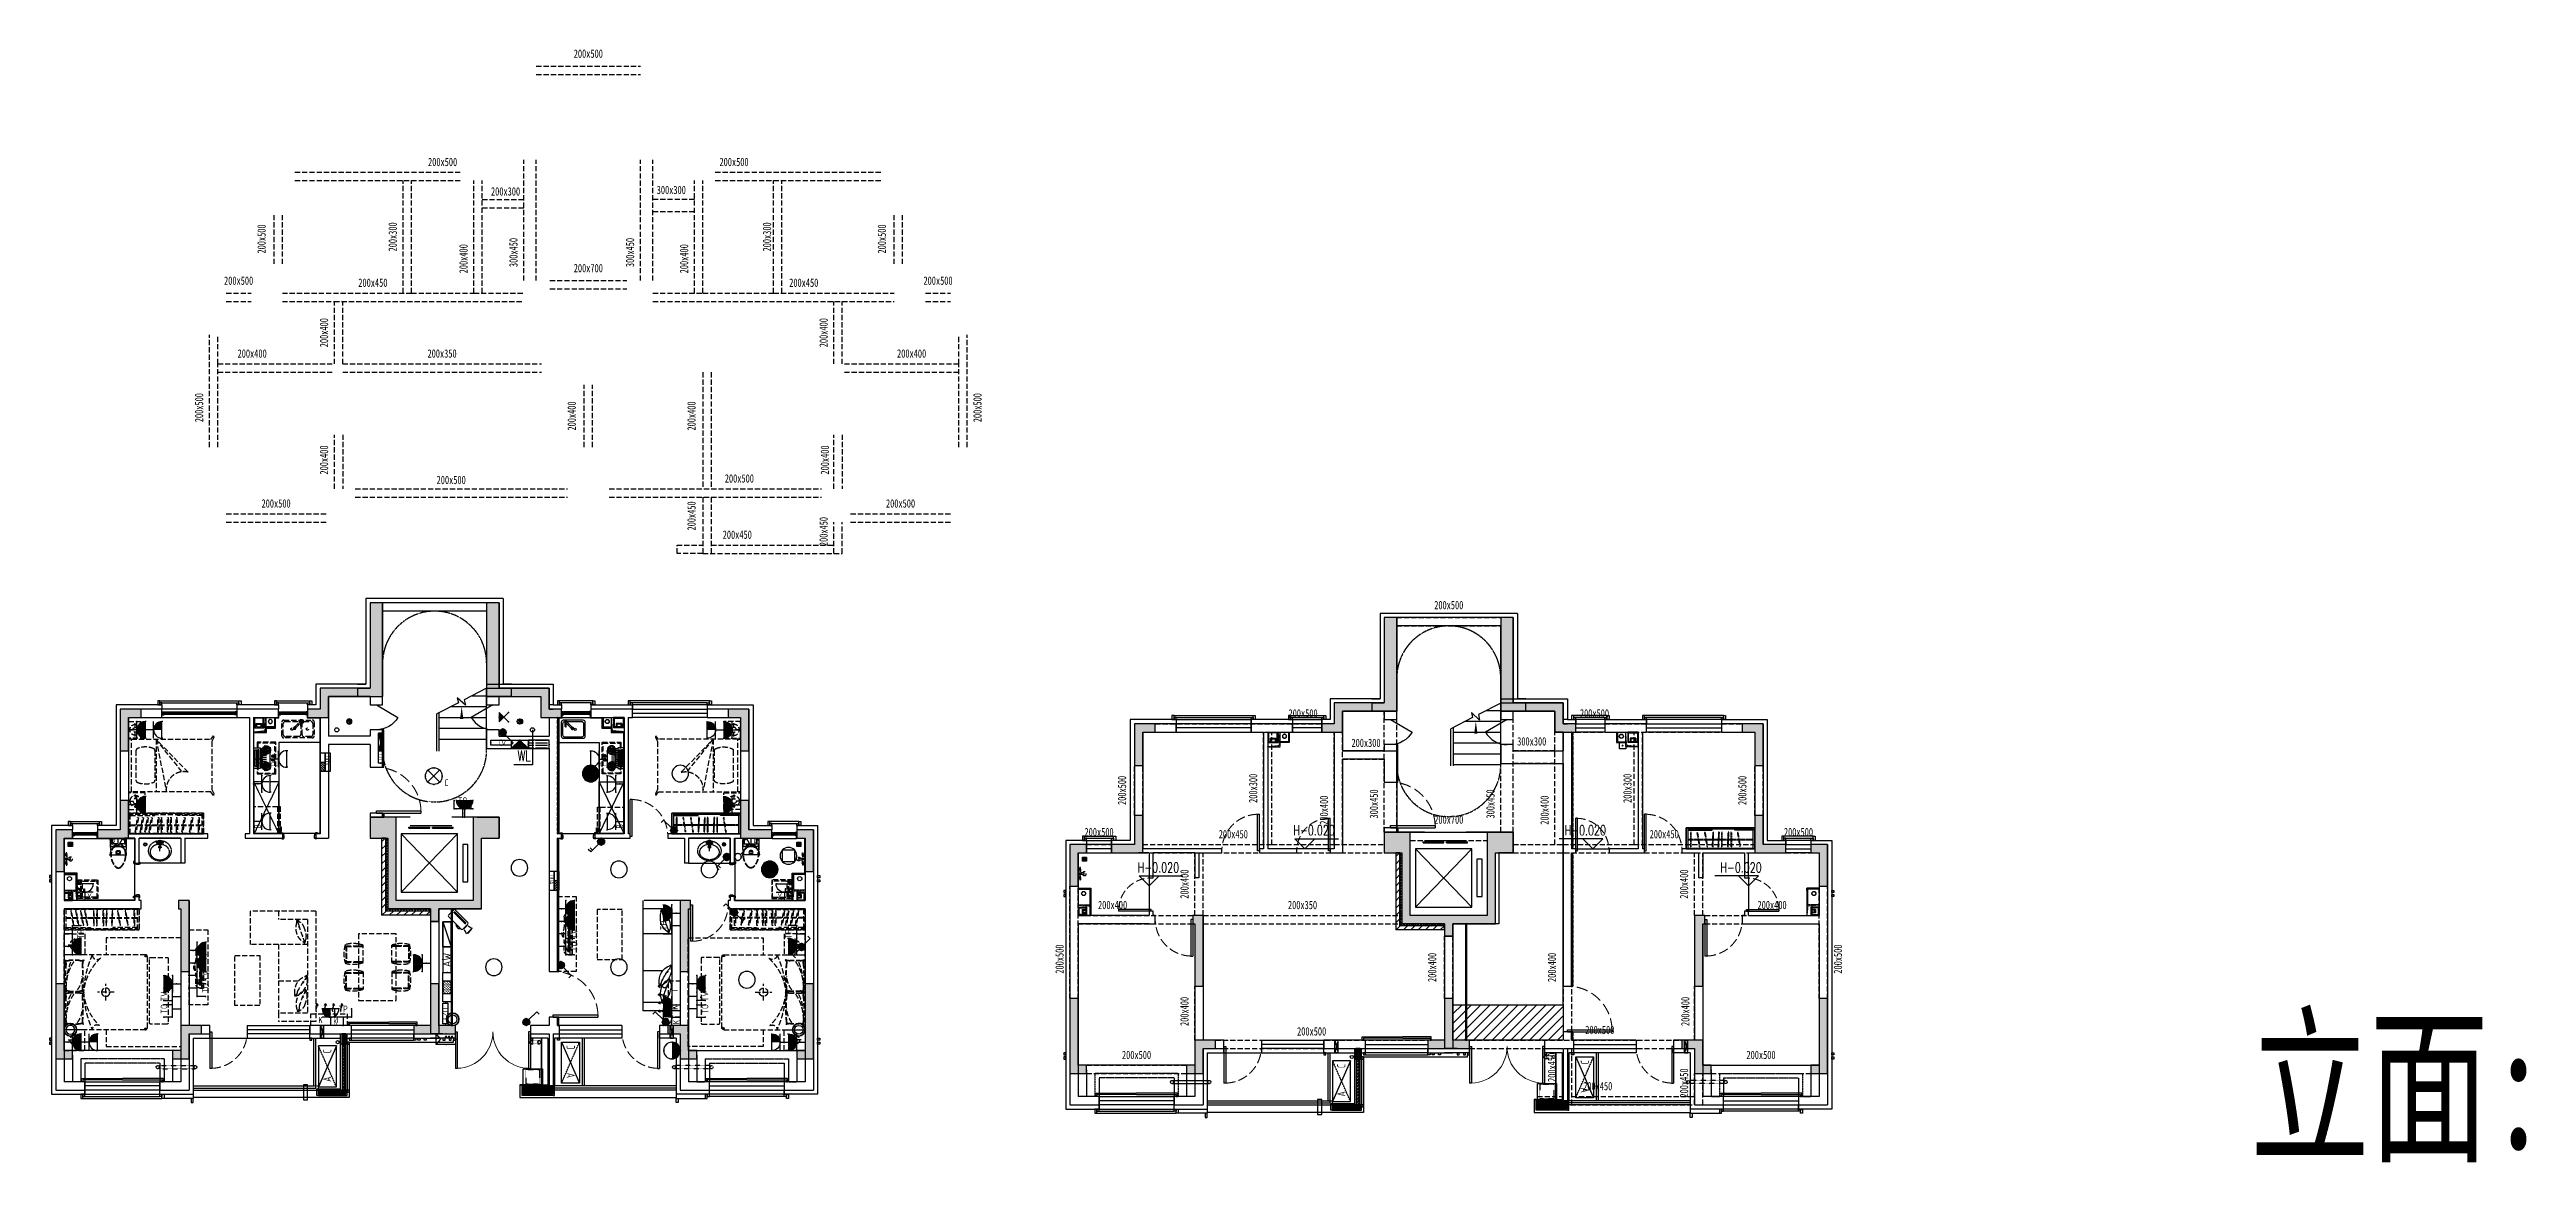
# Model space of a CAD drawing. Header units: millimetres. Extents: x -28014 to 297841, y -81741 to 47579.
# Drawn here: x 81933 to 141430, y 1645 to 28366 of the extents above; entities that cross this region are included whole.
import ezdxf
from ezdxf.enums import TextEntityAlignment as Align

# ---------------------------------------------------------------- set-up
doc = ezdxf.new("R2010")
doc.units = ezdxf.units.MM
doc.header["$MEASUREMENT"] = 0
doc.set_wipeout_variables(frame=1)
for name, pattern in [('00-TK-A0$0$ax-d-a$0$Ax-41-Pr$0$Ax-41-Pr$0$HIDDEN2', [0.1875, 0.125, -0.0625]), ('__DASH', [0.35, 0.25, -0.1]), ('B1户型卧室平面图$0$DASH', [0.35, 0.25, -0.1]), ('DASH', [0.35, 0.25, -0.1])]:
    doc.linetypes.add(name, pattern=pattern)
for name, color, linetype in [('0-水', 1, 'Continuous'), ('A-墙体-填充墙', 4, 'Continuous'), ('A-墙体-砖墙', 4, 'Continuous'), ('A-墙体-面层', 6, 'Continuous'), ('A-屋面-雨水管', 132, 'Continuous'), ('A-暖通-设备', 20, 'Continuous'), ('A-楼面-下部', 23, 'Continuous'), ('A-楼面-厨卫', 6, 'Continuous'), ('A-楼面-家具', 8, 'Continuous'), ('A-楼面-楼梯', 2, 'Continuous'), ('A-楼面-装饰', 41, 'Continuous'), ('A-注释-填充', 8, 'Continuous'), ('A-注释-引出', 3, 'Continuous'), ('A-注释-标高', 3, 'Continuous'), ('A-注释-符号', 3, 'Continuous'), ('A-电气-洞口', 171, 'Continuous'), ('A-立面-填充1', 8, 'Continuous'), ('A-立面-填充2', 32, 'Continuous'), ('A-立面-线2', 132, 'Continuous'), ('A-结构-墙体', 171, 'Continuous'), ('A-结构-梁体', 5, 'DASH'), ('A-给排水-点位', 141, 'Continuous'), ('A-给排水-设备', 132, 'Continuous'), ('A-设备', 30, 'Continuous'), ('A-门窗', 2, 'Continuous'), ('AR9-剪力墙（柱）填充', 250, 'Continuous'), ('AR9-剪力墙（柱）线', 6, 'Continuous'), ('AR9-墙线', 160, 'Continuous'), ('AR9-建筑幕墙（窗）', 12, 'Continuous'), ('AR9-建筑给排水（立管）', 4, 'Continuous'), ('AR9-梁', 1, 'DASH'), ('AR9-楼梯', 30, 'Continuous'), ('AR9-电梯', 14, 'Continuous'), ('AR9-阳台栏杆（天花隐）', 12, 'Continuous'), ('C-sheet(通用-图框)', 7, 'Continuous'), ('DS-4BS-墙体完成面', 20, 'Continuous'), ('E-TEXT-PLAN-DJ', 7, 'Continuous'), ('EM-强电图标', 14, 'Continuous'), ('EQUIP-插座', 4, 'Continuous'), ('EQUIP-照明', 3, 'Continuous'), ('EQUIP-通讯', 4, 'Continuous'), ('FC-地漏', 144, 'Continuous'), ('FC-平面高差线', 144, 'Continuous'), ('FF-厨卫（地坪隐）', 31, 'Continuous'), ('FF-平面文字', 50, 'Continuous'), ('FF-活动家具', 51, 'Continuous'), ('FF-门', 20, 'Continuous'), ('FF-门套', 20, 'Continuous'), ('P-排水-设备-地漏', 50, 'Continuous'), ('P-污水-立管', 50, 'Continuous'), ('PUB_HATCH', 8, 'Continuous'), ('RC-天花轮廓线', 30, 'Continuous'), ('SURFACE', 6, 'Continuous'), ('TEL_TEXT', 7, 'Continuous'), ('装饰', 152, 'Continuous')]:
    doc.layers.add(name, color=color, linetype=linetype)
doc.layers.add('A-注释-参考', color=242, linetype='Continuous', plot=False)
doc.styles.add('_TCH_DIM', font='SIMPLEX', dxfattribs={"bigfont": 'GBCBIG'})
doc.styles.add('_TCH_LABEL', font='COMPLEX', dxfattribs={"bigfont": 'GBCBIG'})
doc.styles.add('_TEL_ATTDEF', font='GBENOR', dxfattribs={"width": 0.8, "height": 3, "bigfont": 'GBCBIG'})
doc.styles.add('_TEL_DIM', font='', dxfattribs={"width": 0.8, "height": 3.5})
doc.styles.add('DADRI-HZ', font='hzs.shx', dxfattribs={"width": 0.7, "bigfont": 'hztxt.shx'})
doc.styles.add('HZTXT', font='romans.shx', dxfattribs={"width": 0.8, "height": 750, "bigfont": 'hztxt.shx'})
doc.styles.get("Standard").update_dxf_attribs({"font": 'arial.ttf'})
doc.styles.add('tssd', font='hzs.shx', dxfattribs={"width": 0.7, "bigfont": 'hztxt.shx'})
doc.styles.add('宋体', font='', dxfattribs={"width": 0.8})
doc.styles.add('文字标注', font='')
doc.styles.add('标注', font='hzs.shx', dxfattribs={"width": 0.7, "bigfont": 'hztxt.shx'})
doc.styles.get('_TEL_DIM').set_extended_font_data('SimSun')
doc.styles.get('宋体').set_extended_font_data('SimSun')
doc.styles.get('文字标注').set_extended_font_data('SimSun')
pattern_1 = [(45, (117093.66, 14817.03), (-88.3884, 88.3884), [])]
pattern_2 = [(45, (92733.22, 15171.26), (-88.3884, 88.3884), [])]
pattern_3 = [(2e-09, (-50793.7736, 157409.3308), (5.55618969, 3.20786685), [3.70412646, -7.40825292]), (120, (-50793.7736, 157409.3308), (-5.55618903, 3.207867997), [3.70412646, -7.40825292]), (60, (-50793.7736, 157409.3308), (6.64e-07, 6.415734844), [-7.40825292, 3.70412646])]
pattern_4 = [(2e-09, (-50793.7736, 158863.649), (5.55618969, 3.20786685), [3.70412646, -7.40825292]), (120, (-50793.7736, 158863.649), (-5.55618903, 3.207867997), [3.70412646, -7.40825292]), (60, (-50793.7736, 158863.649), (6.64e-07, 6.415734844), [-7.40825292, 3.70412646])]

msp = doc.modelspace()

# ---------------------------------------------------------------- texts
at = {"layer": 'A-注释-引出', "color": 7, "style": '_TCH_DIM', "width": 0.705882}
msp.add_text('WL', height=255, dxfattribs=at).set_placement((93177.613, 11278.464))
at = {"layer": 'EM-强电图标', "color": 2, "style": '宋体', "width": 0.7}
msp.add_text('立面:', height=3000, dxfattribs=at).set_placement((134795.697, 3471.949), align=Align.MIDDLE_LEFT)

# ---------------------------------------------------------------- blocks, each defined once
blk = doc.blocks.new('nfdgfxb')
at = {"layer": 'AR9-墙线', "ltscale": 0.5}
blk.add_lwpolyline([(34, 300), (114, 300), (34, 0), (114, 0), (114, 300), (34, 300), (114, 0), (34, 0), (34, 300)], dxfattribs=at)
blk = doc.blocks.new('A$C0310769C')
at = {"linetype": '__DASH', "lineweight": -3, "ltscale": 500}
for p, q in [((10, 126), (0, 126)), ((0, 126), (0, 74)), ((10, 74), (0, 74)), ((10, 74), (10, 126)), ((24, 113), (10, 113)), ((24, 87), (10, 87)), ((21, 14), (61, 14)), ((24, 87), (24, 113)), ((58, 109), (24, 109)), ((58, 91), (24, 91)), ((41, 113), (41, 148)), ((41, 87), (41, 52)), ((55, 113), (55, 148)), ((55, 87), (55, 52)), ((130, 21), (65, 21)), ((10, -73), (0, -73)), ((0, -125), (0, -73)), ((10, -125), (0, -125)), ((10, -73), (10, -125)), ((24, -86), (10, -86)), ((24, -112), (10, -112)), ((21, -14), (61, -14)), ((24, -86), (24, -112)), ((58, -90), (24, -90)), ((58, -108), (24, -108)), ((41, -86), (41, -51)), ((41, -112), (41, -147)), ((55, -86), (55, -51)), ((55, -112), (55, -147)), ((130, -21), (65, -21))]:
    blk.add_line(p, q, dxfattribs=at)
blk.add_lwpolyline([(21, 21), (0, 21), (0, -21), (21, -21)], close=True, dxfattribs=at)
for centre, radius, start, end in [((48, 142), 9.01, 41.24858, 138.75142), ((48, 135), 22.5, 252.51482, 287.48518), ((48, 65), 22.5, 72.51482, 107.48518), ((48, 58), 9.01, 221.24858, 318.75142), ((52, 100), 10.8, 301.29658, 58.70342), ((96, 0), 36.9, 145.25437, 202.28216), ((147, 0), 45.8, 207.98431, 153.28265), ((116, 0), 25.7, 305.16257, 54.83743), ((48, -57), 9.01, 41.24858, 138.75142), ((48, -65), 22.5, 252.51482, 287.48518), ((48, -134), 22.5, 72.51482, 107.48518), ((48, -141), 9.01, 221.24858, 318.75142), ((52, -99), 10.8, 301.29658, 58.70342), ((96, 0), 36.9, 202.28216, 214.74563)]:
    blk.add_arc(centre, radius, start, end, dxfattribs=at)
blk = doc.blocks.new('双机上下布置')
blk.add_lwpolyline([(980, 0), (0, 0), (0, -430), (980, -430)], close=True)
at = {"linetype": 'DASH', "ltscale": 0.5}
blk.add_lwpolyline([(0, -430), (980, 0)], dxfattribs=at)
blk.add_lwpolyline([(980, -430), (0, 0)])
at = {"style": 'DADRI-HZ', "width": 0.7}
for s, p in [('A', (119, -309)), ('C', (802, -309))]:
    blk.add_text(s, height=200, dxfattribs=at).set_placement(p)
blk = doc.blocks.new('rw332')
at = {"layer": 'AR9-墙线', "ltscale": 10, "extrusion": (0, 0, -1)}
for p, q in [((-250, 0), (-250, -250)), ((0, 0), (-250, 0)), ((0, 0), (0, -250)), ((0, -250), (-250, -250)), ((-193, -145), (-193, -230)), ((-57, -145), (-193, -145)), ((-176, -162), (-176, -230)), ((-74, -162), (-176, -162)), ((-74, -162), (-74, -230)), ((-57, -145), (-57, -230))]:
    blk.add_line(p, q, dxfattribs=at)
at = {"layer": 'AR9-墙线', "ltscale": 10}
blk.add_line((-74, -230), (-176, -230), dxfattribs=at)
at = {"layer": 'AR9-墙线'}
for points in [[(-520, 0), (-520, -250), (-300, -250)], [(-500, 0), (-500, -230), (-300, -230)]]:
    blk.add_lwpolyline(points, dxfattribs=at)
at = {"layer": 'AR9-墙线', "linetype": 'DASH', "ltscale": 0.5}
for points in [[(0, -350), (-300, -350), (-300, 0)], [(0, -350), (-279, -321), (-300, 0)]]:
    blk.add_lwpolyline(points, dxfattribs=at)
at = {"layer": 'AR9-墙线', "ltscale": 10}
blk.add_lwpolyline([(-193, -230), (-230, -230), (-230, -20), (-20, -20), (-20, -230), (-57, -230)], dxfattribs=at)
at = {"layer": 'AR9-建筑给排水（立管）'}
for radius in [50, 45]:
    blk.add_circle((-404, -99), radius, dxfattribs=at)
blk = doc.blocks.new('$DorLib2D$00000001')
for p, q in [((0.45, 0.975), (0.5, 0.975)), ((0.45, 0), (0.45, 0.975)), ((0.5, 0), (0.5, 0.975)), ((0.5, 0), (0.45, 0))]:
    blk.add_line(p, q)
at = {"color": 8, "linetype": '__DASH', "lineweight": 13}
blk.add_arc((0.475, 0), 0.975, 91.4693, 180, dxfattribs=at)
blk = doc.blocks.new('$WINLIB2D$00000001')
at = {"color": 0}
for points in [[(-0.5, 0.5), (-0.5, -0.5)], [(-0.5, 0.5), (0.5, 0.5)], [(0.5, -0.5), (0.5, 0.5)], [(0.5, 0.167), (-0.5, 0.167)], [(0.5, -0.167), (-0.5, -0.167)], [(-0.5, -0.5), (0.5, -0.5)]]:
    blk.add_lwpolyline(points, dxfattribs=at)
blk = doc.blocks.new('$DorLib2D$00000228')
at = {"color": 0}
blk.add_line((0.5, 0), (0, 0.866), dxfattribs=at)
blk.add_arc((0.5, 0), 1, 120, 180, dxfattribs=at)
blk = doc.blocks.new('$WINLIB2D$00000039')
at = {"color": 0}
for points in [[(-0.5, 0.5), (-0.5, -0.5)], [(0.5, 0.5), (-0.5, 0.5)], [(-0.5, 0.167), (0.5, 0.167)], [(-0.452, -0.167), (-0.5, 0.084)], [(-0.384, -0.167), (-0.448, 0.167)], [(-0.316, -0.167), (-0.38, 0.167)], [(-0.248, -0.167), (-0.312, 0.167)], [(-0.18, -0.167), (-0.244, 0.167)], [(-0.112, -0.167), (-0.176, 0.167)], [(-0.044, -0.167), (-0.108, 0.167)], [(0.024, -0.167), (-0.04, 0.167)], [(0.092, -0.167), (0.028, 0.167)], [(0.16, -0.167), (0.096, 0.167)], [(0.228, -0.167), (0.164, 0.167)], [(0.296, -0.167), (0.232, 0.167)], [(0.364, -0.167), (0.3, 0.167)], [(0.432, -0.167), (0.368, 0.167)], [(0.5, -0.167), (0.436, 0.167)], [(0.5, -0.5), (0.5, 0.5)], [(-0.5, -0.167), (0.5, -0.167)], [(0.5, -0.5), (-0.5, -0.5)]]:
    blk.add_lwpolyline(points, dxfattribs=at)
blk = doc.blocks.new('$DorLib2D$00000002')
for p, q in [((-0.5, 0), (-0.5, 0.4875)), ((-0.475, 0.4875), (-0.5, 0.4875)), ((-0.475, 0), (-0.475, 0.4875)), ((0.475, 0), (0.475, 0.4875)), ((0.475, 0.4875), (0.5, 0.4875)), ((0.5, 0), (0.5, 0.4875)), ((-0.5, 0), (-0.475, 0)), ((0.5, 0), (0.475, 0))]:
    blk.add_line(p, q)
at = {"lineweight": 13}
for centre, start, end in [((-0.4875, 0), 0, 88.53072), ((0.4875, 0), 91.46928, 180)]:
    blk.add_arc(centre, 0.4875, start, end, dxfattribs=at)
blk = doc.blocks.new('$DorLib2D$00000127')
at = {"color": 0, "linetype": 'Continuous'}
for p, q in [((-0.033, 0.795), (-0.533, 0.795)), ((-0.533, 0.795), (-0.533, 0.69)), ((-0.033, 0.69), (-0.533, 0.69)), ((-0.033, 0.795), (-0.033, 0.69)), ((0.033, 0.795), (0.033, 0.69)), ((0.533, 0.795), (0.033, 0.795)), ((0.533, 0.69), (0.033, 0.69)), ((0.533, 0.795), (0.533, 0.69)), ((0.5, 0.5), (-0.5, 0.5))]:
    blk.add_line(p, q, dxfattribs=at)
blk = doc.blocks.new('$LinePat$岩棉板')
at = {"color": 0}
for p, q in [((0, -17), (12, -67)), ((12, -67), (24, -17))]:
    blk.add_line(p, q, dxfattribs=at)
for centre, start, end in [((12, -17), 0, 180), ((0, -67), 270, 0), ((24, -67), 180, 270)]:
    blk.add_arc(centre, 12, start, end, dxfattribs=at)
at = {"layer": 'Defpoints'}
blk.add_point((0, 0), dxfattribs=at)
at = {"layer": 'Defpoints', "color": 0}
blk.add_point((24, -84), dxfattribs=at)
blk = doc.blocks.new('zz7')
at = {"layer": 'AR9-剪力墙（柱）填充'}
for points in [[(6300, 2550), (6000, 2550), (6000, 500), (4800, 500), (4800, 0), (4500, 0), (4500, -200), (5000, -200), (5000, 300), (6300, 300)], [(8800, 2550), (8800, 300), (10100, 300), (10100, -200), (10600, -200), (10600, 0), (10300, 0), (10300, 500), (9100, 500), (9100, 2550)], [(500, -200), (500, 0), (0, 0), (0, -1000), (200, -1000), (200, -200)], [(14900, -200), (14900, -1000), (15100, -1000), (15100, 0), (14600, 0), (14600, -200)], [(-550, -2900), (-550, -3100), (200, -3100), (200, -2200), (0, -2200), (0, -2900)], [(15650, -3100), (15650, -2900), (15100, -2900), (15100, -2200), (14900, -2200), (14900, -3100)], [(-1150, -3100), (-1150, -2900), (-1550, -2900), (-1550, -3900), (-1350, -3900), (-1350, -3100)], [(8475, -4600), (6625, -4600), (6625, -2600), (6000, -2600), (6000, -3100), (6425, -3100), (6425, -4800), (7450, -4800), (7450, -5100), (7650, -5100), (7650, -4800), (8675, -4800), (8675, -3100), (9100, -3100), (9100, -2600), (8475, -2600)], [(16250, -3100), (16450, -3100), (16450, -3900), (16650, -3900), (16650, -2900), (16250, -2900)], [(1450, -6300), (1650, -6300), (1650, -4600), (1400, -4600), (1400, -4800), (1450, -4800)], [(13650, -6300), (13650, -4800), (13700, -4800), (13700, -4600), (13450, -4600), (13450, -6300)], [(-1150, -8400), (-1150, -8200), (-1350, -8200), (-1350, -6600), (-1550, -6600), (-1550, -8400)], [(8050, -7800), (8050, -7600), (7650, -7600), (7650, -6600), (7450, -6600), (7450, -7600), (7050, -7600), (7050, -7800)], [(16250, -8400), (16650, -8400), (16650, -6600), (16450, -6600), (16450, -8200), (16250, -8200)], [(1250, -8400), (1650, -8400), (1650, -7800), (1950, -7800), (1950, -7600), (1450, -7600), (1450, -8200), (1250, -8200)], [(13850, -8400), (13850, -8200), (13650, -8200), (13650, -7600), (13150, -7600), (13150, -7800), (13450, -7800), (13450, -8400)]]:
    blk.add_hatch(color=256, dxfattribs=at).paths.add_polyline_path(points)
at = {"layer": 'AR9-剪力墙（柱）线'}
for p, q in [((6300, 2550), (6000, 2550)), ((6000, 2550), (6000, 500)), ((6300, 300), (6300, 2550)), ((8800, 2550), (8800, 300)), ((9100, 2550), (8800, 2550)), ((9100, 500), (9100, 2550)), ((500, 0), (0, 0)), ((0, 0), (0, -1000)), ((500, -200), (500, 0)), ((4800, 0), (4500, 0)), ((6000, 500), (4800, 500)), ((4800, 500), (4800, 0)), ((5000, -200), (5000, 300)), ((5000, 300), (6300, 300)), ((8800, 300), (10100, 300)), ((10300, 500), (9100, 500)), ((10100, 300), (10100, -200)), ((10300, 0), (10300, 500)), ((10600, 0), (10300, 0)), ((10600, -200), (10600, 0)), ((15100, 0), (14600, 0)), ((14600, 0), (14600, -200)), ((15100, -1000), (15100, 0)), ((200, -1000), (200, -200)), ((200, -200), (500, -200)), ((4500, 0), (4500, -200)), ((4500, -200), (5000, -200)), ((10100, -200), (10600, -200)), ((14600, -200), (14900, -200)), ((14900, -200), (14900, -1000)), ((0, -1000), (200, -1000)), ((14900, -1000), (15100, -1000)), ((200, -2200), (0, -2200)), ((0, -2200), (0, -2900)), ((200, -3100), (200, -2200)), ((15100, -2200), (14900, -2200)), ((14900, -2200), (14900, -3100)), ((15100, -2900), (15100, -2200)), ((-1150, -2900), (-1550, -2900)), ((-1550, -2900), (-1550, -3900)), ((-1150, -3100), (-1150, -2900)), ((-550, -2900), (-550, -3100)), ((0, -2900), (-550, -2900)), ((6625, -2600), (6000, -2600)), ((6000, -2600), (6000, -3100)), ((6625, -4600), (6625, -2600)), ((9100, -2600), (8475, -2600)), ((8475, -2600), (8475, -4600)), ((9100, -3100), (9100, -2600)), ((15650, -2900), (15100, -2900)), ((15650, -3100), (15650, -2900)), ((16650, -2900), (16250, -2900)), ((16250, -2900), (16250, -3100)), ((16650, -3900), (16650, -2900)), ((-1350, -3900), (-1350, -3100)), ((-1350, -3100), (-1150, -3100)), ((-550, -3100), (200, -3100)), ((6000, -3100), (6425, -3100)), ((6425, -3100), (6425, -4800)), ((8675, -4800), (8675, -3100)), ((8675, -3100), (9100, -3100)), ((14900, -3100), (15650, -3100)), ((16250, -3100), (16450, -3100)), ((16450, -3100), (16450, -3900)), ((-1550, -3900), (-1350, -3900)), ((16450, -3900), (16650, -3900)), ((1650, -4600), (1400, -4600)), ((1400, -4600), (1400, -4800)), ((1650, -6300), (1650, -4600)), ((8475, -4600), (6625, -4600)), ((13700, -4600), (13450, -4600)), ((13450, -4600), (13450, -6300)), ((13700, -4800), (13700, -4600)), ((1400, -4800), (1450, -4800)), ((1450, -4800), (1450, -6300)), ((6425, -4800), (7450, -4800)), ((7450, -4800), (7450, -5100)), ((7450, -5100), (7650, -5100)), ((7650, -5100), (7650, -4800)), ((7650, -4800), (8675, -4800)), ((13650, -6300), (13650, -4800)), ((13650, -4800), (13700, -4800)), ((1450, -6300), (1650, -6300)), ((13450, -6300), (13650, -6300)), ((-1350, -6600), (-1550, -6600)), ((-1550, -6600), (-1550, -8400)), ((-1350, -8200), (-1350, -6600)), ((7650, -6600), (7450, -6600)), ((7450, -6600), (7450, -7600)), ((7650, -7600), (7650, -6600)), ((16650, -6600), (16450, -6600)), ((16450, -6600), (16450, -8200)), ((16650, -8400), (16650, -6600)), ((1950, -7600), (1450, -7600)), ((1450, -7600), (1450, -8200)), ((1950, -7800), (1950, -7600)), ((7450, -7600), (7050, -7600)), ((7050, -7600), (7050, -7800)), ((8050, -7600), (7650, -7600)), ((8050, -7800), (8050, -7600)), ((13650, -7600), (13150, -7600)), ((13150, -7600), (13150, -7800)), ((13650, -8200), (13650, -7600)), ((-1150, -8200), (-1350, -8200)), ((-1150, -8400), (-1150, -8200)), ((1450, -8200), (1250, -8200)), ((1250, -8200), (1250, -8400)), ((1650, -8400), (1650, -7800)), ((1650, -7800), (1950, -7800)), ((7050, -7800), (8050, -7800)), ((13150, -7800), (13450, -7800)), ((13450, -7800), (13450, -8400)), ((13850, -8200), (13650, -8200)), ((13850, -8400), (13850, -8200)), ((16450, -8200), (16250, -8200)), ((16250, -8200), (16250, -8400)), ((-1550, -8400), (-1150, -8400)), ((1250, -8400), (1650, -8400)), ((13450, -8400), (13850, -8400)), ((16250, -8400), (16650, -8400))]:
    blk.add_line(p, q, dxfattribs=at)
blk = doc.blocks.new('地漏')
at = {"color": 0, "lineweight": -3}
blk.add_lwpolyline([(705832, -42192), (705932, -42192), (705932, -42292), (705832, -42292)], close=True, dxfattribs=at)
for points in [[(705848, -42236, -0.583908), (705851, -42227), (705872, -42238, -0.513659), (705871, -42241), (705848, -42236)], [(705866, -42212), (705877, -42233, -0.513659), (705874, -42235), (705858, -42218, -0.583908), (705866, -42212)], [(705898, -42212, -0.583908), (705906, -42218), (705889, -42235, -0.513659), (705886, -42233), (705898, -42212)], [(705913, -42227, -0.583908), (705916, -42236), (705892, -42241, -0.513659), (705891, -42238), (705913, -42227)], [(705848, -42248), (705871, -42244, -0.513659), (705872, -42247), (705851, -42258, -0.583908), (705848, -42248)], [(705866, -42273, -0.583908), (705858, -42267), (705874, -42250, -0.513659), (705877, -42252), (705866, -42273)], [(705898, -42273), (705886, -42252, -0.513659), (705889, -42250), (705906, -42267, -0.583908), (705898, -42273)], [(705913, -42258), (705891, -42247, -0.513659), (705892, -42244), (705916, -42248, -0.583908), (705913, -42258)]]:
    blk.add_lwpolyline(points, format="xyb", dxfattribs=at)
for points in [[(705877, -42208, -0.583908), (705887, -42208), (705883, -42232, -0.513659), (705880, -42232)], [(705877, -42276), (705880, -42253, -0.513659), (705883, -42253), (705887, -42276, -0.583908)]]:
    blk.add_lwpolyline(points, format="xyb", close=True, dxfattribs=at)
for radius in [40, 5.99]:
    blk.add_circle((705882, -42242), radius, dxfattribs=at)
at = {"color": 0}
for p in [(705882, -42242, 1), (705882, -42242)]:
    blk.add_point(p, dxfattribs=at)
blk = doc.blocks.new('*U27')
blk.add_blockref('地漏', (1263, -322))
blk = doc.blocks.new('fj4')
at = {"layer": 'AR9-墙线', "ltscale": 10, "extrusion": (0, 0, -1)}
for p, q in [((0, 200), (200, 200)), ((0, 200), (0, 0)), ((95, 143), (180, 143)), ((95, 143), (95, 57)), ((95, 57), (180, 57)), ((112, 126), (180, 126)), ((112, 126), (112, 74)), ((112, 74), (180, 74)), ((200, 200), (200, 0)), ((0, 0), (200, 0))]:
    blk.add_line(p, q, dxfattribs=at)
at = {"layer": 'AR9-墙线', "ltscale": 10}
blk.add_line((180, 126), (180, 74), dxfattribs=at)
at = {"layer": 'AR9-墙线', "linetype": 'DASH', "ltscale": 0.5}
for points in [[(0, 250), (300, 250), (300, 0)], [(0, 250), (279, 221), (300, 0)]]:
    blk.add_lwpolyline(points, dxfattribs=at)
at = {"layer": 'AR9-墙线', "ltscale": 10}
blk.add_lwpolyline([(180, 57), (180, 20), (20, 20), (20, 180), (180, 180), (180, 143)], dxfattribs=at)
blk = doc.blocks.new('dfxgdfh')
at = {"layer": 'AR9-梁', "ltscale": 500}
for p, q in [((6300, 2550), (8800, 2550)), ((6300, 2350), (8800, 2350)), ((6000, -2600), (6000, 300)), ((6300, -2600), (6300, 300)), ((8800, -2600), (8800, 300)), ((9100, -2600), (9100, 300)), ((500, 0), (4500, 0)), ((500, -200), (3300, -200)), ((3100, -2900), (3100, -200)), ((3300, -200), (4500, -200)), ((3300, -2900), (3300, -200)), ((4800, -2900), (4800, -200)), ((5000, -2900), (5000, -200)), ((10100, -2900), (10100, -200)), ((10300, -2900), (10300, -200)), ((10600, 0), (14600, 0)), ((10600, -200), (12000, -200)), ((12000, -200), (14600, -200)), ((12000, -2900), (12000, -200)), ((12200, -2900), (12200, -200)), ((0, -2200), (0, -1000)), ((200, -2200), (200, -1000)), ((5000, -650), (6000, -650)), ((5000, -850), (6000, -850)), ((10100, -650), (9100, -650)), ((10100, -950), (9100, -950)), ((14900, -2200), (14900, -1000)), ((15100, -2200), (15100, -1000)), ((-1150, -2900), (-550, -2900)), ((200, -2900), (3300, -2900)), ((3300, -2900), (4800, -2900)), ((4800, -2900), (6000, -2900)), ((6625, -2600), (8474, -2600)), ((6625, -2800), (8474, -2800)), ((9099, -2900), (10300, -2900)), ((10300, -2900), (12000, -2900)), ((12000, -2900), (14900, -2900)), ((15650, -2900), (16250, -2900)), ((-1150, -3100), (-550, -3100)), ((200, -3100), (1450, -3100)), ((1450, -3100), (6000, -3100)), ((1450, -4600), (1450, -3100)), ((1650, -4600), (1650, -3100)), ((9099, -3100), (13650, -3100)), ((13450, -4600), (13450, -3100)), ((13650, -3100), (14900, -3100)), ((13650, -4600), (13650, -3100)), ((15650, -3100), (16250, -3100)), ((-1550, -6600), (-1550, -3900)), ((-1350, -4600), (-1350, -3900)), ((16450, -4600), (16450, -3900)), ((16650, -6600), (16650, -3900)), ((-1350, -4600), (1400, -4600)), ((-1350, -6600), (-1350, -4600)), ((1650, -4600), (6425, -4600)), ((13700, -4600), (16450, -4600)), ((16450, -6600), (16450, -4600)), ((-1350, -4800), (1400, -4800)), ((1650, -4800), (6425, -4800)), ((7450, -6600), (7450, -5100)), ((7650, -6600), (7650, -5100)), ((10300, -4800), (10300, -7600)), ((10500, -4800), (10500, -7600)), ((13700, -4800), (16450, -4800)), ((1950, -7600), (7050, -7600)), ((8050, -7600), (13150, -7600)), ((-1150, -8200), (1250, -8200)), ((1950, -7800), (7050, -7800)), ((8050, -7800), (13150, -7800)), ((10300, -7800), (10300, -9150)), ((10500, -7800), (10500, -9150)), ((13850, -8200), (16250, -8200)), ((-1150, -8400), (1250, -8400)), ((13450, -9150), (13450, -8400)), ((13650, -9150), (13650, -8400)), ((13850, -8400), (16250, -8400)), ((9680, -9150), (9680, -8950)), ((9680, -8950), (10300, -8950)), ((10300, -9150), (9680, -9150)), ((10300, -9150), (13650, -9150)), ((10500, -8950), (13450, -8950))]:
    blk.add_line(p, q, dxfattribs=at)
for points in [[(1450, -7600), (1450, -6300)], [(1650, -6300), (1650, -7600)], [(13450, -7600), (13450, -6300)], [(13650, -6300), (13650, -7600)]]:
    blk.add_lwpolyline(points, dxfattribs=at)
at = {"layer": 'FF-平面文字', "ltscale": 500, "style": '宋体', "width": 0.7}
for s, p in [('200x500', (7550, 2850)), ('200x500', (4050, 250)), ('200x500', (11050, 250)), ('200x300', (5562, -458)), ('300x300', (9543, -422)), ('200x700', (7550, -2300)), ('200x500', (-850, -2600)), ('200x450', (2375, -2650)), ('200x450', (12725, -2650)), ('200x500', (15950, -2600)), ('200x400', (-525, -4350)), ('200x350', (4037, -4350)), ('200x400', (15316, -4350)), ('200x500', (4256, -7385)), ('200x500', (11178, -7350)), ('200x500', (50, -7950)), ('200x500', (15050, -7950)), ('200x450', (11128, -8700))]:
    blk.add_text(s, height=200, dxfattribs=at).set_placement(p, align=Align.MIDDLE_CENTER)
for s, p in [('200x500', (-300, -1600)), ('200x300', (2850, -1550)), ('200x400', (4550, -2075)), ('300x450', (5750, -1925)), ('300x450', (8550, -1925)), ('200x400', (9850, -2075)), ('200x300', (11841, -1550)), ('200x500', (14600, -1600)), ('200x400', (1200, -3850)), ('200x400', (13200, -3850)), ('200x500', (-1800, -5650)), ('200x500', (16896, -5650)), ('200x400', (7150, -5850)), ('200x400', (10027, -5850)), ('200x400', (1200, -6907)), ('200x400', (13231, -6907)), ('200x450', (10027, -8250)), ('200x450', (13200, -8625))]:
    blk.add_text(s, height=200, rotation=90, dxfattribs=at).set_placement(p, align=Align.MIDDLE_CENTER)
blk = doc.blocks.new('gfhygfju')
at = {"layer": 'A-注释-标高'}
for p, q in [((-9210, 5600), (-9450, 5840)), ((-9450, 5840), (-8401, 5840)), ((-9210, 5600), (-8970, 5840)), ((-2050, 5840), (-3099, 5840)), ((-2290, 5600), (-2530, 5840)), ((-2290, 5600), (-2050, 5840)), ((-12950, 4706), (-13190, 4946)), ((-13190, 4946), (-12140, 4946)), ((-12950, 4706), (-12710, 4946)), ((1690, 4946), (640, 4946)), ((1450, 4706), (1210, 4946)), ((1450, 4706), (1690, 4946))]:
    blk.add_line(p, q, dxfattribs=at)
at = {"layer": 'A-注释-标高', "color": 7, "style": '_TCH_DIM', "width": 0.705882}
for p in [(-9481, 5924), (-2965, 5924), (-13220, 5030), (775, 5030)]:
    blk.add_text('H-0.020', height=238, dxfattribs=at).set_placement(p)
blk = doc.blocks.new('kt')
at = {"linetype": 'DASH', "ltscale": 500}
for p, q in [((632478, 107206), (632451, 107259)), ((632478, 107263), (632478, 107206)), ((632478, 107206), (632506, 107259)), ((632679, 107206), (632651, 107259)), ((632679, 107263), (632679, 107206)), ((632679, 107206), (632706, 107259)), ((632874, 107206), (632846, 107259)), ((632874, 107263), (632874, 107206)), ((632874, 107206), (632901, 107259)), ((633074, 107206), (633047, 107259)), ((633074, 107263), (633074, 107206)), ((633074, 107206), (633101, 107259))]:
    blk.add_line(p, q, dxfattribs=at)
blk.add_lwpolyline([(633221, 107455), (632349, 107455), (632349, 107738), (633221, 107738)], close=True, dxfattribs=at)
for centre, radius, start, end in [((632578, 107268), 99.3, 144.40561, 182.66529), ((632453, 107362), 56.8, 320.2307, 47.1069), ((632778, 107268), 99.3, 144.40561, 182.66529), ((632653, 107362), 56.8, 320.2307, 47.1069), ((632973, 107268), 99.3, 144.40561, 182.66529), ((632848, 107362), 56.8, 320.2307, 47.1069), ((633173, 107268), 99.3, 144.40561, 182.66529), ((633049, 107362), 56.8, 320.2307, 47.1069)]:
    blk.add_arc(centre, radius, start, end, dxfattribs=at)
at = {"linetype": 'DASH', "ltscale": 500, "insert": (633044, 107680), "char_height": 150, "attachment_point": 7, "rotation": 180, "style": '文字标注'}
blk.add_mtext('K   T', dxfattribs=at)
blk = doc.blocks.new('dfhfj')
at = {"layer": 'A-给排水-点位'}
h = blk.add_hatch(dxfattribs=at)
h.set_pattern_fill('ANSI31', color=8, scale=8, angle=-180)
h.set_pattern_definition([(225, (1565646.974, 637504.717), (8.9802561, -8.9802561), [])])
edge = h.paths.add_edge_path(flags=17)
edge.add_arc((1247419, 504550), 25, 0, 360)
edge = h.paths.add_edge_path()
edge.add_arc((1247419, 504550), 37.5, 0, 360)
at = {"layer": 'A-给排水-设备'}
for radius in [37.5, 25]:
    blk.add_circle((1247419, 504550), radius, dxfattribs=at)
blk = doc.blocks.new('g1')
at = {"linetype": '__DASH', "ltscale": 500}
for p, q in [((40, 500), (0, 500)), ((0, 500), (0, 0)), ((0, 0), (0, 500)), ((0, 500), (1800, 500)), ((1800, 500), (0, 500)), ((0, 500), (0, 0)), ((0, 0), (40, 0)), ((1800, 0), (0, 0)), ((0, 0), (1800, 0)), ((40, 0), (40, 500)), ((630, 467), (40, 467)), ((40, 467), (40, 446)), ((40, 446), (630, 446)), ((40, 13), (40, 0)), ((1760, 13), (40, 13)), ((40, 0), (1760, 0)), ((1210, 492), (590, 492)), ((590, 492), (590, 471)), ((590, 471), (1210, 471)), ((630, 446), (630, 467)), ((1170, 446), (1170, 467)), ((1170, 467), (1760, 467)), ((1760, 446), (1170, 446)), ((1210, 471), (1210, 492)), ((1800, 500), (1760, 500)), ((1760, 500), (1760, 0)), ((1760, 467), (1760, 446)), ((1760, 0), (1760, 13)), ((1760, 0), (1800, 0)), ((1800, 0), (1800, 500)), ((1800, 500), (1800, 0)), ((1800, 0), (1800, 500))]:
    blk.add_line(p, q, dxfattribs=at)
at = {"color": 8, "linetype": '__DASH', "ltscale": 500}
for p, q in [((40, 221), (1760, 221)), ((40, 204), (1760, 204)), ((158, 45), (215, 392)), ((178, 43), (158, 45)), ((235, 390), (178, 43)), ((215, 392), (235, 390)), ((277, 45), (334, 392)), ((297, 43), (277, 45)), ((354, 390), (297, 43)), ((334, 392), (354, 390)), ((393, 45), (450, 392)), ((413, 43), (393, 45)), ((470, 390), (413, 43)), ((450, 392), (470, 390)), ((492, 45), (549, 392)), ((512, 43), (492, 45)), ((569, 390), (512, 43)), ((549, 392), (569, 390)), ((704, 394), (724, 394)), ((704, 44), (704, 394)), ((724, 44), (704, 44)), ((724, 394), (724, 44)), ((772, 396), (792, 396)), ((787, 46), (772, 396)), ((807, 47), (787, 46)), ((792, 396), (807, 47)), ((932, 394), (952, 394)), ((932, 44), (932, 394)), ((952, 44), (932, 44)), ((952, 394), (952, 44)), ((1000, 396), (1020, 396)), ((1015, 46), (1000, 396)), ((1035, 47), (1015, 46)), ((1020, 396), (1035, 47)), ((1138, 396), (1158, 396)), ((1153, 46), (1138, 396)), ((1173, 47), (1153, 46)), ((1158, 396), (1173, 47)), ((1280, 45), (1337, 392)), ((1300, 43), (1280, 45)), ((1357, 390), (1300, 43)), ((1337, 392), (1357, 390)), ((1464, 45), (1520, 392)), ((1483, 43), (1464, 45)), ((1540, 390), (1483, 43)), ((1520, 392), (1540, 390)), ((1675, 394), (1695, 394)), ((1675, 44), (1675, 394)), ((1695, 44), (1675, 44)), ((1695, 394), (1695, 44))]:
    blk.add_line(p, q, dxfattribs=at)
blk = doc.blocks.new('大便器排水点')
at = {"layer": 'P-污水-立管'}
for radius in [51, 31]:
    blk.add_circle((0, 0), radius, dxfattribs=at)
blk = doc.blocks.new('排水栓')
at = {"layer": 'P-污水-立管'}
for p, q in [((-51, 0), (51, 0)), ((0, 51), (0, -51))]:
    blk.add_line(p, q, dxfattribs=at)
blk.add_circle((0, 0), 51, dxfattribs=at)
blk = doc.blocks.new('jfsq5')
at = {"layer": 'A-暖通-设备'}
for p, q in [((-225, 150), (-225, 300)), ((-175, 150), (-175, 300)), ((-125, 150), (-125, 300)), ((-75, 150), (-75, 300)), ((-25, 150), (-25, 300)), ((25, 150), (25, 300)), ((75, 150), (75, 300)), ((125, 150), (125, 300)), ((175, 150), (175, 300)), ((225, 150), (225, 300))]:
    blk.add_line(p, q, dxfattribs=at)
blk.add_lwpolyline([(250, 0), (250, 150), (-250, 150), (-250, 0)], close=True, dxfattribs=at)
for points in [[(-225, 190), (-215, 210), (-235, 210), (-215, 170), (-235, 170), (-225, 190)], [(-175, 190), (-165, 210), (-185, 210), (-165, 170), (-185, 170), (-175, 190)], [(-125, 190), (-115, 210), (-135, 210), (-115, 170), (-135, 170), (-125, 190)], [(-75, 190), (-65, 210), (-85, 210), (-65, 170), (-85, 170), (-75, 190)], [(-25, 190), (-15, 210), (-35, 210), (-15, 170), (-35, 170), (-25, 190)], [(25, 190), (35, 210), (15, 210), (35, 170), (15, 170), (25, 190)], [(75, 190), (85, 210), (65, 210), (85, 170), (65, 170), (75, 190)], [(125, 190), (135, 210), (115, 210), (135, 170), (115, 170), (125, 190)], [(175, 190), (185, 210), (165, 210), (185, 170), (165, 170), (175, 190)], [(225, 190), (235, 210), (215, 210), (235, 170), (215, 170), (225, 190)]]:
    blk.add_lwpolyline(points, dxfattribs=at)
for points in [[(-225, 230, 12, 0, 0), (-225, 260, 12, 0, 0)], [(-175, 230, 0, 12, 0), (-175, 260, 0, 12, 0)], [(-125, 230, 12, 0, 0), (-125, 260, 12, 0, 0)], [(-75, 230, 0, 12, 0), (-75, 260, 0, 12, 0)], [(-25, 230, 12, 0, 0), (-25, 260, 12, 0, 0)], [(25, 230, 0, 12, 0), (25, 260, 0, 12, 0)], [(75, 230, 12, 0, 0), (75, 260, 12, 0, 0)], [(125, 230, 0, 12, 0), (125, 260, 0, 12, 0)], [(175, 230, 12, 0, 0), (175, 260, 12, 0, 0)], [(225, 230, 0, 12, 0), (225, 260, 0, 12, 0)]]:
    blk.add_lwpolyline(points, format="xyseb", dxfattribs=at)
at = {"layer": 'A-暖通-设备', "lineweight": -3}
for points in [[(-200, 120), (200, 120), (200, 90), (-200, 90)], [(-200, 30), (200, 30), (200, 60), (-200, 60)]]:
    blk.add_lwpolyline(points, close=True, dxfattribs=at)
blk = doc.blocks.new('$plan$00003682')
at = {"layer": 'FF-厨卫（地坪隐）', "linetype": '__DASH', "ltscale": 100}
for p, q in [((-80, -42), (-75, -42)), ((-75, -25), (-75, -27)), ((-75, -25), (-73, -25)), ((-75, -57), (-75, -60)), ((-75, -60), (-73, -60)), ((-73, -24), (-69, -28)), ((-69, -56), (-73, -60)), ((-55, -22), (-55, -17)), ((-55, -67), (-55, -62)), ((-44, -149), (45, -149)), ((-37, -24), (-41, -28)), ((-41, -56), (-37, -60)), ((-37, -25), (37, -25)), ((-37, -60), (-35, -60)), ((-35, -27), (35, -27)), ((-35, -42), (-30, -42)), ((-15, -80), (-15, -116)), ((0, -249), (0, -24)), ((15, -80), (15, -116)), ((35, -42), (30, -42)), ((35, -60), (37, -60)), ((37, -24), (41, -28)), ((41, -56), (37, -60)), ((55, -22), (55, -17)), ((55, -67), (55, -62)), ((73, -24), (69, -28)), ((69, -56), (73, -60)), ((73, -25), (75, -25)), ((73, -60), (75, -60)), ((75, -25), (75, -27)), ((80, -42), (75, -42)), ((75, -57), (75, -60))]:
    blk.add_line(p, q, dxfattribs=at)
blk.add_lwpolyline([(0, 0, 0.084993), (-109, -19, 0.091836), (-198, -70, 0.103534), (-259, -149, 0.11365), (-280, -238, 0.11365), (-259, -328, 0.103534), (-198, -407, 0.091836), (-109, -458, 0.084993), (0, -477, 0.084993), (109, -458, 0.091836), (198, -407, 0.103534), (259, -328, 0.11365), (280, -238, 0.113649), (259, -149, 0.103534), (198, -70, 0.091836), (109, -19, 0.084993)], format="xyb", close=True, dxfattribs=at)
for centre, radius in [((-55, -42), 25), ((-55, -42), 20), ((0, -35), 5), ((55, -42), 25), ((55, -42), 20)]:
    blk.add_circle(centre, radius, dxfattribs=at)
for centre, radius, start, end in [((-84, -269), 150, 152.5778, 207.4222), ((-44, -290), 195, 128.60181, 152.57773), ((-44, -248), 195, 207.42227, 231.39819), ((-18, -322), 237, 108.29815, 128.60182), ((-18, -215), 237, 231.39818, 251.70185), ((-1, -374), 291, 92.80208, 108.29824), ((-1, -164), 291, 251.70181, 288.29819), ((-35, -77), 20, 0, 90), ((-35, -80), 20, 0, 90), ((0, -149), 27.5, 116.34536, 63.65464), ((0, -112), 15, 180, 0), ((0, -116), 15, 180, 0), ((35, -77), 20, 90, 180), ((35, -80), 20, 90, 180), ((-1, -374), 291, 71.70181, 86.89436), ((16, -322), 237, 51.39818, 71.70185), ((16, -215), 237, 288.29815, 308.60182), ((42, -290), 195, 27.42227, 51.39819), ((42, -248), 195, 308.60181, 332.57773), ((83, -269), 150, 332.5778, 27.4222)]:
    blk.add_arc(centre, radius, start, end, dxfattribs=at)
blk = doc.blocks.new('b')
at = {"layer": 'FF-厨卫（地坪隐）', "linetype": '__DASH', "ltscale": 500}
for p, q in [((73796, -64848), (74116, -64848)), ((74026, -64979), (74156, -64849)), ((74169, -64959), (74169, -64821)), ((74192, -64819), (74171, -64819)), ((74194, -64959), (74194, -64821)), ((74246, -64848), (74406, -64848)), ((73746, -65162), (73746, -64898)), ((74116, -65212), (73796, -65212)), ((74015, -64986), (74018, -64984)), ((74043, -65015), (74046, -65012)), ((74051, -65004), (74169, -64886)), ((74095, -64910), (74120, -64935)), ((74166, -64898), (74166, -65162)), ((74196, -65162), (74196, -64898)), ((74406, -65212), (74246, -65212)), ((74456, -64898), (74456, -65162))]:
    blk.add_line(p, q, dxfattribs=at)
for points in [[(73711, -65192), (73711, -64862, -0.414214), (73761, -64812), (74441, -64812, -0.414214), (74491, -64862), (74491, -65192, -0.414214), (74441, -65242), (73761, -65242, -0.414214)], [(74018, -64984, 0.106772), (74014, -64989, 0.101544), (74013, -64997, 0.094932), (74015, -65004, 0.090733), (74019, -65011, 0.090733), (74026, -65015, 0.094932), (74033, -65017, 0.101544), (74040, -65016, 0.106772), (74046, -65012, 0.106772), (74050, -65006, 0.101544), (74051, -64999, 0.094932), (74050, -64991, 0.090733), (74045, -64985, 0.090733), (74039, -64980, 0.094932), (74031, -64979, 0.101544), (74024, -64980, 0.106772)]]:
    blk.add_lwpolyline(points, format="xyb", close=True, dxfattribs=at)
blk.add_lwpolyline([(74015, -64986, 0.106772), (74011, -64992, 0.101544), (74010, -65000, 0.094932), (74012, -65007, 0.090733), (74016, -65013, 0.090733), (74023, -65018, 0.094932), (74030, -65020, 0.101544), (74037, -65019, 0.106772), (74043, -65015, 0.106772)], format="xyb", dxfattribs=at)
for centre, radius in [((74181, -64848), 10), ((73956, -65030), 26.2), ((74326, -65030), 26.2)]:
    blk.add_circle(centre, radius, dxfattribs=at)
for centre, radius, start, end in [((73796, -64898), 50, 90, 180), ((74116, -64898), 50, 52.92449, 90), ((74181, -64848), 25, 120, 240), ((74171, -64821), 2, 90, 180), ((74192, -64821), 2, 0, 90), ((74181, -64848), 25, 300, 60), ((74246, -64898), 50, 90, 180), ((74406, -64898), 50, 0, 90), ((73796, -65162), 50, 180, 270), ((74022, -65008), 27.5, 88.39075, 1.60925), ((74116, -65162), 50, 270, 0), ((74116, -64898), 50, 0, 10.79663), ((74181, -64959), 12.5, 180, 0), ((74246, -65162), 50, 180, 270), ((74406, -65162), 50, 270, 0)]:
    blk.add_arc(centre, radius, start, end, dxfattribs=at)
blk = doc.blocks.new('d')
at = {"layer": 'FF-厨卫（地坪隐）', "color": 8, "linetype": '__DASH', "ltscale": 500}
for p, q in [((79780, -64972), (79742, -64959)), ((79781, -64969), (79743, -64956)), ((79804, -65045), (79780, -65078)), ((79807, -65047), (79783, -65080)), ((79843, -64924), (79843, -64883)), ((79847, -64924), (79847, -64883)), ((79884, -65047), (79907, -65080)), ((79886, -65045), (79910, -65078)), ((79909, -64969), (79948, -64956)), ((79910, -64972), (79949, -64959)), ((79966, -65150), (79963, -65150)), ((79966, -65153), (79963, -65153)), ((79993, -65134), (79993, -65169)), ((79995, -65122), (79995, -65119)), ((79996, -65182), (79996, -65185)), ((79998, -65122), (79998, -65119)), ((79999, -65134), (79999, -65169)), ((80018, -65130), (80020, -65128)), ((80057, -65150), (80054, -65150)), ((80057, -65153), (80054, -65153)), ((80084, -65134), (80084, -65169)), ((80085, -65122), (80085, -65119)), ((80087, -65182), (80087, -65185)), ((80088, -65122), (80088, -65119)), ((80090, -65134), (80090, -65169)), ((80108, -65130), (80110, -65128)), ((80173, -64972), (80134, -64959)), ((80174, -64969), (80135, -64956)), ((80197, -65045), (80173, -65078)), ((80199, -65047), (80175, -65080)), ((80236, -64924), (80236, -64883)), ((80239, -64924), (80239, -64883)), ((80276, -65047), (80300, -65080)), ((80279, -65045), (80303, -65078)), ((80302, -64969), (80340, -64956)), ((80303, -64972), (80341, -64959))]:
    blk.add_line(p, q, dxfattribs=at)
at = {"layer": 'FF-厨卫（地坪隐）', "linetype": '__DASH', "ltscale": 500}
blk.add_lwpolyline([(79661, -64766), (80421, -64766), (80421, -65216), (79661, -65216)], close=True, dxfattribs=at)
at = {"layer": 'FF-厨卫（地坪隐）', "color": 8, "linetype": '__DASH', "ltscale": 500}
blk.add_lwpolyline([(79681, -64786), (80401, -64786), (80401, -65196), (79681, -65196)], close=True, dxfattribs=at)
for centre, radius in [((79845, -64991), 66), ((79845, -64991), 47.3), ((79845, -64991), 38.5), ((79845, -64991), 16.5), ((79996, -65152), 20), ((80087, -65152), 20), ((80238, -64991), 66), ((80238, -64991), 47.3), ((80238, -64991), 38.5), ((80238, -64991), 16.5)]:
    blk.add_circle(centre, radius, dxfattribs=at)
for centre, radius, start, end in [((79742, -64958), 1.65, 72.00068, 252.00068), ((79845, -64991), 99, 162.95565, 233.0457), ((79845, -64991), 99, 90.95565, 161.0457), ((79845, -64991), 88, 163.07503, 232.92632), ((79845, -64991), 88, 91.07503, 160.92632), ((79781, -64970), 1.65, 252.00068, 72.00068), ((79781, -65079), 1.65, 144.00068, 324.00068), ((79845, -64991), 99, 234.95565, 305.0457), ((79845, -64991), 88, 235.07503, 304.92632), ((79805, -65046), 1.65, 324.00068, 144.00068), ((79818, -64991), 5.5, 0.00068, 180.00068), ((79845, -64991), 33, 180.00068, 213.52651), ((79822, -65006), 5.5, 213.52651, 33.52651), ((79845, -64991), 22, 180.00068, 213.52651), ((79843, -64964), 5.5, 93.52651, 273.52651), ((79845, -64883), 1.65, 0.00068, 180.00068), ((79845, -64924), 1.65, 180.00068, 0.00068), ((79845, -64991), 33, 60.00068, 93.52651), ((79845, -64991), 22, 60.00068, 93.52651), ((79845, -64991), 99, 18.95565, 89.0457), ((79845, -64991), 88, 19.07503, 88.92632), ((79859, -65015), 5.5, 120.00068, 300.00068), ((79859, -64967), 5.5, 240.00068, 60.00068), ((79845, -64991), 22, 300.00068, 333.52651), ((79845, -64991), 33, 300.00068, 333.52651), ((79870, -65003), 5.5, 333.52651, 153.52651), ((79885, -65046), 1.65, 36.00068, 216.00068), ((79845, -64991), 88, 307.07503, 16.92632), ((79845, -64991), 99, 306.95565, 17.0457), ((79909, -65079), 1.65, 216.00068, 36.00068), ((79909, -64970), 1.65, 108.00068, 288.00068), ((79948, -64958), 1.65, 288.00068, 108.00068), ((79996, -65152), 33, 92.60458, 177.39407), ((79996, -65152), 33, 182.60458, 269.99932), ((79996, -65152), 30, 92.86531, 177.13334), ((79996, -65152), 30, 182.86531, 269.99932), ((79996, -65152), 18, 99.59339, 260.40526), ((79996, -65135), 3.01, 355.12371, 184.87494), ((79996, -65169), 3.01, 175.12371, 4.87494), ((79996, -65152), 33, 44.99932, 87.39407), ((79996, -65152), 30, 44.99932, 87.13334), ((79996, -65152), 18, 279.59339, 80.40526), ((80087, -65152), 33, 92.60458, 177.39407), ((80087, -65152), 33, 182.60458, 269.99932), ((80087, -65152), 30, 92.86531, 177.13334), ((80087, -65152), 30, 182.86531, 269.99932), ((80087, -65152), 18, 99.59339, 260.40526), ((80087, -65135), 3.01, 355.12371, 184.87494), ((80087, -65169), 3.01, 175.12371, 4.87494), ((80087, -65152), 33, 44.99932, 87.39407), ((80087, -65152), 30, 44.99932, 87.13334), ((80087, -65152), 18, 279.59339, 80.40526), ((80135, -64958), 1.65, 71.99932, 251.99932), ((80238, -64991), 99, 162.9543, 233.04435), ((80238, -64991), 99, 90.9543, 161.04435), ((80238, -64991), 88, 163.07368, 232.92497), ((80238, -64991), 88, 91.07368, 160.92497), ((80174, -65079), 1.65, 143.99932, 323.99932), ((80173, -64970), 1.65, 251.99932, 71.99932), ((80238, -64991), 99, 234.9543, 305.04435), ((80238, -64991), 88, 235.07368, 304.92497), ((80198, -65046), 1.65, 323.99932, 143.99932), ((80213, -65003), 5.5, 26.47349, 206.47349), ((80238, -64991), 33, 206.47349, 239.99932), ((80238, -64991), 22, 206.47349, 239.99932), ((80224, -64967), 5.5, 119.99932, 299.99932), ((80238, -64991), 33, 86.47349, 119.99932), ((80224, -65015), 5.5, 239.99932, 59.99932), ((80238, -64991), 22, 86.47349, 119.99932), ((80238, -64883), 1.65, 359.99932, 179.99932), ((80238, -64924), 1.65, 179.99932, 359.99932), ((80238, -64991), 99, 18.9543, 89.04435), ((80238, -64991), 88, 19.07368, 88.92497), ((80239, -64964), 5.5, 266.47349, 86.47349), ((80261, -65006), 5.5, 146.47349, 326.47349), ((80238, -64991), 22, 326.47349, 359.99932), ((80265, -64991), 5.5, 359.99932, 179.99932), ((80238, -64991), 33, 326.47349, 359.99932), ((80278, -65046), 1.65, 35.99932, 215.99932), ((80238, -64991), 88, 307.07368, 16.92497), ((80238, -64991), 99, 306.9543, 17.04435), ((80302, -64970), 1.65, 107.99932, 287.99932), ((80301, -65079), 1.65, 215.99932, 35.99932), ((80341, -64958), 1.65, 287.99932, 107.99932)]:
    blk.add_arc(centre, radius, start, end, dxfattribs=at)
blk = doc.blocks.new('bingxiang')
at = {"layer": 'FF-活动家具', "linetype": '__DASH', "ltscale": 500}
for p, q in [((70680, -68761), (70680, -69331)), ((71320, -68761), (70680, -68761)), ((71320, -69331), (71320, -68761)), ((70680, -69331), (71320, -69331)), ((70680, -69351), (70680, -69401)), ((70680, -69351), (71320, -69351)), ((70680, -69401), (71320, -69401)), ((70690, -69351), (70690, -69331)), ((71310, -69351), (71310, -69331)), ((71320, -69401), (71320, -69351))]:
    blk.add_line(p, q, dxfattribs=at)
blk.add_lwpolyline([(70730, -69401), (70730, -69426), (70830, -69426), (70830, -69401)], close=True, dxfattribs=at)
blk = doc.blocks.new('1800电视柜')
at = {"layer": 'FF-活动家具', "linetype": '__DASH', "ltscale": 500}
for p, q in [((1400, -306), (400, -306)), ((480, -251), (480, -266)), ((480, -251), (1320, -251)), ((500, -163), (717, -163)), ((512, -251), (512, -266)), ((593, -263), (512, -263)), ((1300, -163), (1083, -163)), ((1207, -263), (1288, -263)), ((1288, -251), (1288, -266)), ((1320, -251), (1320, -266))]:
    blk.add_line(p, q, dxfattribs=at)
for points in [[(0, 0), (0, -450), (1800, -450), (1800, 0)], [(1332, -306), (468, -306), (468, -301), (1332, -301)]]:
    blk.add_lwpolyline(points, close=True, dxfattribs=at)
for points in [[(1400, -263), (1400, -350), (400, -350), (400, -263)], [(400, -263), (400, -350), (1400, -350), (1400, -263)]]:
    blk.add_lwpolyline(points, dxfattribs=at)
for centre, radius, start, end in [((500, -263), 100, 90, 180), ((900, -1081), 930, 63.18416, 116.81584), ((900, -234), 121, 46.35915, 133.64085), ((1300, -263), 100, 0, 90)]:
    blk.add_arc(centre, radius, start, end, dxfattribs=at)
for points, invisible_edges in [([(400, -344, -63), (400, -279, -73), (400, -306, -80), (400, -344, -63)], 13), ([(400, -279, 3), (400, -347, -21), (400, -306, 9), (400, -279, 3)], 11), ([(400, -306, 9), (400, -344, -7), (400, -333, 18), (400, -306, 9)], 11), ([(400, -344, -63), (400, -306, -80), (400, -333, -89), (400, -344, -63)], 13), ([(400, -333, -88), (400, -335, -90), (400, -333, -89), (400, -333, -88)], 9), ([(400, -335, 19), (400, -333, 18), (400, -333, 18), (400, -335, 19)], 9), ([(400, -336, 18), (400, -334, 17), (400, -333, 18), (400, -336, 18)], 13), ([(400, -334, -87), (400, -336, -88), (400, -333, -88), (400, -334, -87)], 11), ([(400, -333, 18), (400, -344, -7), (400, -339, 6), (400, -333, 18)], 9), ([(400, -344, -63), (400, -333, -89), (400, -339, -76), (400, -344, -63)], 9), ([(400, -336, 17), (400, -334, 17), (400, -336, 18), (400, -336, 17)], 11), ([(400, -336, 17), (400, -334, 16), (400, -334, 17), (400, -336, 17)], 13), ([(400, -334, -86), (400, -336, -88), (400, -334, -87), (400, -334, -86)], 11), ([(400, -334, -86), (400, -336, -87), (400, -336, -88), (400, -334, -86)], 13), ([(400, -335, -86), (400, -336, -87), (400, -334, -86), (400, -335, -86)], 11), ([(400, -336, 17), (400, -335, 15), (400, -334, 16), (400, -336, 17)], 13), ([(400, -336, 18), (400, -335, 19), (400, -335, 19), (400, -336, 18)], 9), ([(400, -335, -90), (400, -336, -88), (400, -335, -89), (400, -335, -90)], 9), ([(400, -337, 15), (400, -335, 14), (400, -335, 15), (400, -337, 15)], 13), ([(400, -337, 15), (400, -336, 14), (400, -335, 14), (400, -337, 15)], 13), ([(400, -335, -85), (400, -337, -86), (400, -335, -86), (400, -335, -85)], 11), ([(400, -336, -84), (400, -337, -86), (400, -335, -85), (400, -336, -84)], 11), ([(400, -336, -87), (400, -337, -86), (400, -337, -87), (400, -336, -87)], 9), ([(400, -337, 15), (400, -336, 17), (400, -337, 16), (400, -337, 15)], 9), ([(400, -336, -83), (400, -338, -84), (400, -336, -84), (400, -336, -83)], 11), ([(400, -336, -83), (400, -338, -83), (400, -338, -84), (400, -336, -83)], 13), ([(400, -337, -82), (400, -338, -83), (400, -336, -83), (400, -337, -82)], 11), ([(400, -337, 15), (400, -336, 13), (400, -336, 14), (400, -337, 15)], 13), ([(400, -338, 13), (400, -337, 12), (400, -336, 13), (400, -338, 13)], 13), ([(400, -337, -86), (400, -338, -84), (400, -337, -85), (400, -337, -86)], 9), ([(400, -338, 13), (400, -337, 15), (400, -338, 14), (400, -338, 13)], 9), ([(400, -338, 13), (400, -337, 11), (400, -337, 12), (400, -338, 13)], 13), ([(400, -339, 12), (400, -337, 10), (400, -337, 11), (400, -339, 12)], 13), ([(400, -337, -81), (400, -339, -82), (400, -337, -82), (400, -337, -81)], 11), ([(400, -338, -80), (400, -339, -82), (400, -337, -81), (400, -338, -80)], 11), ([(400, -339, 12), (400, -338, 10), (400, -337, 10), (400, -339, 12)], 13), ([(400, -338, -83), (400, -339, -82), (400, -339, -83), (400, -338, -83)], 9), ([(400, -340, 10), (400, -338, 9), (400, -338, 10), (400, -340, 10)], 13), ([(400, -338, -79), (400, -340, -80), (400, -338, -80), (400, -338, -79)], 11), ([(400, -340, 10), (400, -339, 8), (400, -338, 9), (400, -340, 10)], 13), ([(400, -339, -78), (400, -341, -79), (400, -338, -79), (400, -339, -78)], 11), ([(400, -339, -82), (400, -340, -80), (400, -339, -81), (400, -339, -82)], 9), ([(400, -340, 10), (400, -339, 12), (400, -339, 11), (400, -340, 10)], 9), ([(400, -341, 8), (400, -339, 7), (400, -339, 8), (400, -341, 8)], 13), ([(400, -341, 7), (400, -339, 7), (400, -341, 8), (400, -341, 7)], 11), ([(400, -341, 7), (400, -339, 6), (400, -339, 7), (400, -341, 7)], 13), ([(400, -339, -77), (400, -341, -79), (400, -339, -78), (400, -339, -77)], 11), ([(400, -339, -77), (400, -341, -78), (400, -341, -79), (400, -339, -77)], 13), ([(400, -341, 7), (400, -340, 5), (400, -339, 6), (400, -341, 7)], 13), ([(400, -340, -76), (400, -342, -76), (400, -339, -77), (400, -340, -76)], 11), ([(400, -341, 8), (400, -340, 10), (400, -340, 9), (400, -341, 8)], 9), ([(400, -340, -80), (400, -341, -79), (400, -340, -79), (400, -340, -80)], 9), ([(400, -342, 6), (400, -340, 5), (400, -340, 5), (400, -342, 6)], 13), ([(400, -342, 5), (400, -340, 5), (400, -342, 6), (400, -342, 5)], 11), ([(400, -342, 5), (400, -340, 4), (400, -340, 5), (400, -342, 5)], 13), ([(400, -340, -75), (400, -342, -76), (400, -340, -76), (400, -340, -75)], 11), ([(400, -340, -74), (400, -342, -76), (400, -340, -75), (400, -340, -74)], 11), ([(400, -341, -73), (400, -342, -75), (400, -340, -74), (400, -341, -73)], 11), ([(400, -343, 3), (400, -341, 3), (400, -340, 4), (400, -343, 3)], 13), ([(400, -342, 6), (400, -341, 7), (400, -341, 7), (400, -342, 6)], 9), ([(400, -341, -78), (400, -342, -76), (400, -341, -77), (400, -341, -78)], 9), ([(400, -341, -72), (400, -343, -73), (400, -341, -73), (400, -341, -72)], 11), ([(400, -342, -71), (400, -343, -73), (400, -341, -72), (400, -342, -71)], 11), ([(400, -343, 3), (400, -341, 2), (400, -341, 3), (400, -343, 3)], 13), ([(400, -343, 2), (400, -341, 1), (400, -341, 2), (400, -343, 2)], 13), ([(400, -343, 2), (400, -342, 0), (400, -341, 1), (400, -343, 2)], 13), ([(400, -343, 3), (400, -342, 5), (400, -342, 4), (400, -343, 3)], 9), ([(400, -342, -75), (400, -343, -73), (400, -343, -74), (400, -342, -75)], 9), ([(400, -342, -76), (400, -342, -75), (400, -342, -75), (400, -342, -76)], 9), ([(400, -342, -70), (400, -344, -71), (400, -342, -71), (400, -342, -70)], 11), ([(400, -342, -70), (400, -344, -70), (400, -344, -71), (400, -342, -70)], 13), ([(400, -342, -69), (400, -344, -70), (400, -342, -70), (400, -342, -69)], 11), ([(400, -343, -68), (400, -345, -69), (400, -342, -69), (400, -343, -68)], 11), ([(400, -344, 0), (400, -342, 0), (400, -342, 0), (400, -344, 0)], 13), ([(400, -344, 0), (400, -342, -1), (400, -342, 0), (400, -344, 0)], 13), ([(400, -345, -2), (400, -343, -2), (400, -342, -1), (400, -345, -2)], 13), ([(400, -344, 0), (400, -343, 2), (400, -344, 1), (400, -344, 0)], 9), ([(400, -343, -73), (400, -344, -71), (400, -343, -72), (400, -343, -73)], 9), ([(400, -343, -68), (400, -345, -68), (400, -345, -69), (400, -343, -68)], 13), ([(400, -343, -67), (400, -345, -68), (400, -343, -68), (400, -343, -67)], 11), ([(400, -343, -66), (400, -345, -68), (400, -343, -67), (400, -343, -66)], 11), ([(400, -343, -65), (400, -345, -66), (400, -343, -66), (400, -343, -65)], 11), ([(400, -344, -65), (400, -345, -66), (400, -343, -65), (400, -344, -65)], 11), ([(400, -345, -2), (400, -343, -3), (400, -343, -2), (400, -345, -2)], 13), ([(400, -345, -3), (400, -343, -3), (400, -345, -2), (400, -345, -3)], 11), ([(400, -345, -3), (400, -343, -4), (400, -343, -3), (400, -345, -3)], 13), ([(400, -345, -4), (400, -343, -5), (400, -343, -4), (400, -345, -4)], 13), ([(400, -345, -4), (400, -344, -6), (400, -343, -5), (400, -345, -4)], 13), ([(400, -345, -2), (400, -344, 0), (400, -344, -1), (400, -345, -2)], 9), ([(400, -344, -70), (400, -345, -69), (400, -344, -69), (400, -344, -70)], 9), ([(400, -344, -64), (400, -346, -64), (400, -344, -65), (400, -344, -64)], 11), ([(400, -344, -63), (400, -346, -64), (400, -344, -64), (400, -344, -63)], 11), ([(400, -344, -62), (400, -346, -63), (400, -344, -63), (400, -344, -62)], 11), ([(400, -345, -61), (400, -346, -63), (400, -344, -62), (400, -345, -61)], 11), ([(400, -346, -5), (400, -344, -6), (400, -344, -6), (400, -346, -5)], 13), ([(400, -346, -7), (400, -344, -7), (400, -344, -6), (400, -346, -7)], 13), ([(400, -346, -7), (400, -344, -8), (400, -344, -7), (400, -346, -7)], 13), ([(400, -347, -9), (400, -345, -9), (400, -344, -8), (400, -347, -9)], 13), ([(400, -345, -60), (400, -347, -61), (400, -345, -61), (400, -345, -60)], 11), ([(400, -347, -9), (400, -345, -10), (400, -345, -9), (400, -347, -9)], 13), ([(400, -347, -9), (400, -345, -11), (400, -345, -10), (400, -347, -9)], 13), ([(552, -301, 151), (468, -301, 611), (552, -301, 561), (552, -301, 151)], 11), ([(552, -301, 561), (751, -301, 611), (780, -301, 561), (552, -301, 561)], 9), ([(1051, -301, 101), (552, -301, 151), (1022, -301, 151), (1051, -301, 101)], 9), ([(593, -263, -70), (593, -279, 3), (593, -263), (593, -263, -70)], 9), ([(593, -279, -73), (593, -279, 3), (593, -263, -70), (593, -279, -73)], 11), ([(593, -344, -63), (593, -279, -73), (593, -306, -80), (593, -344, -63)], 13), ([(751, -301, 611), (1248, -301, 561), (780, -301, 561), (751, -301, 611)], 9), ([(1248, -301, 151), (1051, -301, 101), (1022, -301, 151), (1248, -301, 151)], 9), ([(1207, -344, -63), (1207, -263), (1207, -306, -80), (1207, -344, -63)], 13), ([(1248, -301, 561), (1332, -301, 611), (1248, -301, 151), (1248, -301, 561)], 11)]:
    blk.add_3dface(points, dxfattribs=dict(at, invisible_edges=invisible_edges))
for points in [[(468, -271, 57), (468, -266, 57), (1332, -266, 57), (1332, -271, 57)], [(480, -301, 117), (480, -271, 117), (480, -271, 595), (480, -301, 595)], [(480, -301, 117), (1320, -301, 117), (1320, -301, 595), (480, -301, 595)], [(513, -301, 117), (513, -271, 117), (513, -271, 595), (513, -301, 595)], [(1287, -301, 117), (1287, -271, 117), (1287, -271, 595), (1287, -301, 595)], [(1320, -301, 117), (1320, -271, 117), (1320, -271, 595), (1320, -301, 595)]]:
    blk.add_3dface(points, dxfattribs=at)
blk = doc.blocks.new('matong')
at = {"layer": 'FF-厨卫（地坪隐）', "linetype": '__DASH', "ltscale": 500}
for p, q in [((-195, -35), (-195, 0)), ((-195, 0), (195, 0)), ((-162, -35), (-162, 0)), ((-150, -119), (-150, 0)), ((-129, -119), (-129, 0)), ((-129, -119), (-129, 0)), ((157, -119), (157, 0)), ((178, -119), (178, 0)), ((-190, -40), (-167, -40)), ((168, -129), (-163, -129)), ((-162, -33), (-150, -33)), ((-99, -166), (-96, -166)), ((-95, -164), (103, -164)), ((-83, -150), (-83, -164)), ((-53, -150), (-83, -150)), ((-68, -115), (-68, -164)), ((-53, -150), (-53, -164)), ((61, -150), (91, -150)), ((61, -150), (61, -164)), ((76, -115), (76, -164)), ((91, -150), (91, -164)), ((107, -166), (105, -166))]:
    blk.add_line(p, q, dxfattribs=at)
for centre, radius, start, end in [((-190, -35), 4.73, 180.00002, 270.00002), ((2262, -120), 2453, 178.12606, 180.69975), ((3295, -107), 3486, 180.70774, 185.46168), ((-163, -148), 18.9, 90.00002, 179.11944), ((7303, -92), 7486, 180.42032, 182.24158), ((221, -403), 398, 143.4492, 226.94825), ((233, -397), 402, 144.59383, 226.02331), ((-167, -35), 4.73, 270.00002, 0.00002), ((-140, -119), 9.45, 180.00002, 270.00002), ((-119, -119), 9.45, 180.00002, 270.00002), ((-68, -150), 15.1, 359.99998, 179.99998), ((-225, -397), 402, 313.97671, 35.40619), ((-213, -403), 398, 313.05178, 36.55082), ((76, -150), 15.1, 0.00002, 180.00002), ((147, -119), 9.45, 270.00002, 0.00002), ((168, -119), 9.45, 270.00002, 0.00002), ((172, -148), 18.9, 0.88059, 90.00002), ((-3287, -107), 3486, 354.53836, 359.29228), ((-3196, -188), 3387, 356.65622, 0.68195), ((-1455, -120), 1655, 358.94995, 4.15111), ((4, -606), 103, 237.79536, 302.20467), ((4, -606), 94.5, 237.79536, 302.20467)]:
    blk.add_arc(centre, radius, start, end, dxfattribs=at)
blk = doc.blocks.new('400床头柜')
at = {"layer": 'FF-活动家具', "linetype": '__DASH', "ltscale": 500}
for p, q in [((200, 0), (200, -104)), ((39, -161), (143, -161)), ((200, -218), (200, -323)), ((257, -161), (361, -161))]:
    blk.add_line(p, q, dxfattribs=at)
blk.add_lwpolyline([(0, -400), (0, 0), (400, 0), (400, -400)], close=True, dxfattribs=at)
for radius in [131, 57.1]:
    blk.add_circle((200, -161), radius, dxfattribs=at)
blk = doc.blocks.new('小户型1200床')
at = {"layer": 'FF-活动家具', "linetype": '__DASH', "ltscale": 500}
for p, q in [((40, -1975), (40, -70)), ((1026, -176), (314, -176)), ((1300, -70), (1300, -1980)), ((1300, -658), (40, -658)), ((1300, -658), (60, -905)), ((1026, -633), (314, -633)), ((510, -1427), (1300, -658)), ((524, -1280), (1300, -658)), ((-52, -2040), (40, -1975)), ((-5, -2048), (-52, -2040)), ((90, -2000), (-5, -2048)), ((1243, -2000), (85, -2000)), ((1338, -2048), (1243, -2000)), ((1293, -1975), (1385, -2040)), ((1385, -2040), (1338, -2048))]:
    blk.add_line(p, q, dxfattribs=at)
blk.add_lwpolyline([(1300, -70), (1300, 0), (40, 0), (40, -70)], close=True, dxfattribs=at)
for centre, radius, start, end in [((718, -404), 492, 156.18399, 203.83989), ((314, -226), 50, 90, 156.16011), ((1026, -226), 50, 23.83989, 90), ((622, -404), 492, 336.16011, 23.81601), ((96, -1329), 425, 346.73897, 94.83851), ((314, -583), 50, 203.83989, 270), ((1026, -583), 50, 270, 336.16011)]:
    blk.add_arc(centre, radius, start, end, dxfattribs=at)
blk = doc.blocks.new('s54deg2541')
at = {"layer": 'A-楼面-家具', "color": 0, "xscale": -1}
blk.add_blockref('400床头柜', (40839, 5185), dxfattribs=at)
at = {"layer": 'A-楼面-家具'}
blk.add_blockref('小户型1200床', (40824, 5185), dxfattribs=at)
at = {"layer": 'A-楼面-家具', "color": 0}
blk.add_blockref('400床头柜', (42149, 5185), dxfattribs=at)
blk = doc.blocks.new('餐桌组合11600')
at = {"layer": 'FF-活动家具', "linetype": '__DASH', "ltscale": 500}
for p, q in [((283, 310), (283, 0)), ((283, 310), (677, 310)), ((291, 302), (291, 0)), ((291, 302), (669, 302)), ((299, 294), (299, 0)), ((299, 294), (661, 294)), ((661, 294), (661, 0)), ((669, 302), (669, 0)), ((677, 310), (677, 0)), ((923, 310), (923, 0)), ((1317, 310), (923, 310)), ((931, 302), (931, 0)), ((1309, 302), (931, 302)), ((939, 294), (939, 0)), ((1301, 294), (939, 294)), ((1301, 294), (1301, 0)), ((1309, 302), (1309, 0)), ((1317, 310), (1317, 0)), ((690, -105), (270, -105)), ((283, 0), (283, -105)), ((291, 0), (291, -105)), ((299, 0), (299, -105)), ((661, 0), (661, -105)), ((669, 0), (669, -105)), ((677, 0), (677, -105)), ((910, -105), (1330, -105)), ((923, 0), (923, -105)), ((931, 0), (931, -105)), ((939, 0), (939, -105)), ((1301, 0), (1301, -105)), ((1309, 0), (1309, -105)), ((1317, 0), (1317, -105)), ((690, -795), (270, -795)), ((283, -900), (283, -795)), ((283, -1210), (283, -900)), ((291, -900), (291, -795)), ((291, -1202), (291, -900)), ((299, -900), (299, -795)), ((299, -1194), (299, -900)), ((661, -900), (661, -795)), ((661, -1194), (661, -900)), ((669, -900), (669, -795)), ((669, -1202), (669, -900)), ((677, -900), (677, -795)), ((677, -1210), (677, -900)), ((910, -795), (1330, -795)), ((923, -900), (923, -795)), ((923, -1210), (923, -900)), ((931, -900), (931, -795)), ((931, -1202), (931, -900)), ((939, -900), (939, -795)), ((939, -1194), (939, -900)), ((1301, -900), (1301, -795)), ((1301, -1194), (1301, -900)), ((1309, -900), (1309, -795)), ((1309, -1202), (1309, -900)), ((1317, -900), (1317, -795)), ((1317, -1210), (1317, -900)), ((283, -1210), (677, -1210)), ((291, -1202), (669, -1202)), ((299, -1194), (661, -1194)), ((1317, -1210), (923, -1210)), ((1309, -1202), (931, -1202)), ((1301, -1194), (939, -1194))]:
    blk.add_line(p, q, dxfattribs=at)
blk.add_lwpolyline([(0, -900), (1600, -900), (1600, 0), (0, 0)], close=True, dxfattribs=at)
for centre, radius, start, end in [((890, 133), 660, 163.32114, 191.58921), ((480, -408), 763, 73.06972, 106.93028), ((70, 133), 660, 348.41079, 16.67886), ((1530, 133), 660, 163.32114, 191.58921), ((1120, -408), 763, 73.06972, 106.93028), ((710, 133), 660, 348.41079, 16.67886), ((1061, 149), 831, 190.32403, 197.7898), ((-101, 149), 831, 342.2102, 349.67597), ((1701, 149), 831, 190.32403, 197.7898), ((539, 149), 831, 342.2102, 349.67597), ((890, -1033), 660, 168.41079, 196.67886), ((1061, -1049), 831, 162.2102, 169.67597), ((-101, -1049), 831, 10.32403, 17.7898), ((70, -1033), 660, 343.32114, 11.58921), ((1530, -1033), 660, 168.41079, 196.67886), ((1701, -1049), 831, 162.2102, 169.67597), ((539, -1049), 831, 10.32403, 17.7898), ((710, -1033), 660, 343.32114, 11.58921), ((480, -492), 763, 253.06972, 286.93028), ((1120, -492), 763, 253.06972, 286.93028)]:
    blk.add_arc(centre, radius, start, end, dxfattribs=at)
blk = doc.blocks.new('$plan$00003077')
at = {"layer": 'FF-厨卫（地坪隐）', "linetype": '__DASH', "ltscale": 500}
for p, q in [((-200, -93), (250, -93)), ((-200, -110), (250, -110)), ((-200, -481), (250, -481)), ((-192, -8), (242, -8)), ((-192, -85), (-192, -8)), ((242, -85), (-192, -85)), ((-167, -465), (-167, -147)), ((-150, -130), (200, -130)), ((-138, -43), (-138, -26)), ((-54, -43), (-54, -26)), ((-33, -180), (-33, -163)), ((-33, -163), (33, -163)), ((33, -180), (-33, -180)), ((29, -43), (29, -26)), ((33, -163), (33, -180)), ((133, -85), (133, -8)), ((217, -147), (217, -465)), ((242, -8), (242, -85))]:
    blk.add_line(p, q, dxfattribs=at)
blk.add_lwpolyline([(250, 0), (250, -500), (-200, -500), (-200, 0)], close=True, dxfattribs=at)
for centre, radius in [((-138, -43), 16.7), ((-54, -43), 16.7), ((29, -43), 16.7), ((188, -43), 25), ((188, -43), 16.7), ((188, -43), 8.34), ((188, -43), 5)]:
    blk.add_circle(centre, radius, dxfattribs=at)
for centre, start, end in [((-150, -147), 90, 180), ((-150, -465), 180, 270), ((200, -147), 0, 90), ((200, -465), 270, 0)]:
    blk.add_arc(centre, 16.7, start, end, dxfattribs=at)
blk = doc.blocks.new('L沙发2650')
at = {"layer": 'FF-活动家具', "linetype": '__DASH', "ltscale": 500}
for p, q in [((0, 2650), (0, 0)), ((0, 2650), (870, 2650)), ((200, 2450), (900, 2450)), ((200, 2450), (200, 200)), ((870, 2650), (1580, 2650)), ((900, 2650), (900, 2450)), ((1580, 2650), (1580, 1850)), ((200, 1850), (900, 1850)), ((900, 1850), (1580, 1850)), ((900, 1850), (900, 200)), ((900, 975), (416, 975)), ((0, 0), (900, 0)), ((200, 200), (900, 200)), ((900, 200), (900, 0))]:
    blk.add_line(p, q, dxfattribs=at)
at = {"layer": 'FF-活动家具', "linetype": '__DASH', "ltscale": 500, "extrusion": (0, 0, -1)}
for centre, major_axis, start_param, end_param in [((-142, 2403), (-559, 391), 2.408554, 3.455752), ((-142, 2403), (-559, 391), 2.408554, 3.455752), ((297, 2498), (-123, 86), 3.389375, 3.703714), ((297, 2498), (-123, 86), 3.389375, 3.703714), ((475, 2352), (-70.3, 49.2), -0.150831, 0.979679), ((475, 2352), (-70.3, 49.2), -0.150831, 0.979679), ((618, 2266), (-181, 127), -0.490371, 0.250353), ((618, 2266), (-181, 127), -0.490371, 0.250353), ((551, 2376), (-80.2, 56.1), -0.678882, -0.164651), ((551, 2376), (-80.2, 56.1), -0.678882, -0.164651), ((700, 1926), (-418, 292), -0.615188, -0.151169), ((700, 1926), (-418, 292), -0.615188, -0.151169), ((117, 1964), (-123, 86), 2.160593, 2.474931), ((117, 1964), (-123, 86), 2.160593, 2.474931), ((329, 1917), (-70.3, 49.2), -1.398558, -0.268048), ((329, 1917), (-70.3, 49.2), -1.398558, -0.268048), ((1108, 1787), (-778, 545), -0.258135, -0.160744), ((1108, 1787), (-778, 545), -0.258135, -0.160744), ((611, 1814), (-295, 206), -0.559943, -0.019248), ((611, 1814), (-295, 206), -0.559943, -0.019248), ((736, 2032), (-418, 292), -0.26771, 0.196309), ((736, 2032), (-418, 292), -0.26771, 0.196309), ((369, 1836), (-80.2, 56.1), -0.254228, 0.260003), ((369, 1836), (-80.2, 56.1), -0.254228, 0.260003), ((-3255, 3958), (-3347, 2342), 2.882237, 2.987316), ((-3255, 3958), (-3347, 2342), 2.882237, 2.987316), ((285, 946), (14.1, 14.9), 0.590754, 1.564635), ((285, 946), (14.1, 14.9), 0.590754, 1.564635), ((291, 610), (16.8, 11.7), 0.590754, 1.564635), ((291, 610), (16.8, 11.7), 0.590754, 1.564635), ((232, 898), (62.2, 65.5), 0.182406, 0.714671), ((232, 898), (62.2, 65.5), 0.182406, 0.714671), ((230, 573), (74, 51.8), 0.182406, 0.714671), ((230, 573), (74, 51.8), 0.182406, 0.714671), ((443, 813), (36, 37.8), 2.537971, 2.960057), ((443, 813), (36, 37.8), 2.537971, 2.960057), ((442, 780), (22.2, 23.4), 2.199169, 3.345275), ((442, 780), (22.2, 23.4), 2.199169, 3.345275), ((419, 447), (42.8, 29.9), 2.537971, 2.960057), ((419, 447), (42.8, 29.9), 2.537971, 2.960057), ((412, 416), (26.4, 18.5), 2.199169, 3.345275), ((412, 416), (26.4, 18.5), 2.199169, 3.345275)]:
    blk.add_ellipse(centre, major_axis=major_axis, ratio=0.724638, start_param=start_param, end_param=end_param, dxfattribs=at)
at = {"layer": 'FF-活动家具', "linetype": '__DASH', "ltscale": 500}
for centre, major_axis, start_param, end_param in [((305, 2047), (-16.8, 11.7), 3.732346, 4.706228), ((305, 2047), (-16.8, 11.7), 3.732346, 4.706228), ((244, 2084), (-74, 51.8), 3.323999, 3.856263), ((244, 2084), (-74, 51.8), 3.323999, 3.856263), ((433, 2210), (-42.8, 29.9), -0.603621, -0.181536), ((433, 2210), (-42.8, 29.9), -0.603621, -0.181536), ((426, 2241), (-26.4, 18.5), -0.942424, 0.203683), ((426, 2241), (-26.4, 18.5), -0.942424, 0.203683), ((283, 1078), (59.1, 62.2), 1.743034, 2.873545), ((283, 1078), (59.1, 62.2), 1.743034, 2.873545), ((84, 991), (103, 109), -0.981, -0.666662), ((84, 991), (103, 109), -0.981, -0.666662), ((648, 1144), (351, 370), 2.526405, 2.990423), ((648, 1144), (351, 370), 2.526405, 2.990423), ((686, 731), (418, 292), 2.526405, 2.990423), ((686, 731), (418, 292), 2.526405, 2.990423), ((103, 693), (123, 86), -0.981, -0.666662), ((103, 693), (123, 86), -0.981, -0.666662), ((539, 1236), (248, 261), 2.58165, 3.122344), ((306, 1166), (67.4, 71), 2.887364, 3.401596), ((539, 1236), (248, 261), 2.58165, 3.122344), ((306, 1166), (67.4, 71), 2.887364, 3.401596), ((315, 740), (70.3, 49.2), 1.743034, 2.873545), ((315, 740), (70.3, 49.2), 1.743034, 2.873545), ((-82, 509), (470, 495), -0.733038, 0.314159), ((-82, 509), (470, 495), -0.733038, 0.314159), ((1021, 1362), (655, 689), 2.883458, 2.980848), ((1021, 1362), (655, 689), 2.883458, 2.980848), ((597, 843), (295, 206), 2.58165, 3.122344), ((597, 843), (295, 206), 2.58165, 3.122344), ((355, 821), (80.2, 56.1), 2.887364, 3.401596), ((355, 821), (80.2, 56.1), 2.887364, 3.401596), ((-2824, -1635), (2815, 2962), -0.259356, -0.154277), ((-2824, -1635), (2815, 2962), -0.259356, -0.154277), ((-156, 254), (559, 391), -0.733038, 0.314159), ((-156, 254), (559, 391), -0.733038, 0.314159), ((704, 1047), (351, 370), 2.873883, 3.337901), ((704, 1047), (351, 370), 2.873883, 3.337901), ((-3269, -1301), (3347, 2342), -0.259356, -0.154277), ((-3269, -1301), (3347, 2342), -0.259356, -0.154277), ((367, 503), (103, 109), 0.247782, 0.562121), ((367, 503), (103, 109), 0.247782, 0.562121), ((636, 794), (152, 160), 2.651222, 3.391946), ((636, 794), (152, 160), 2.651222, 3.391946), ((513, 682), (59.1, 62.2), 2.990762, 4.121272), ((513, 682), (59.1, 62.2), 2.990762, 4.121272), ((592, 674), (67.4, 71), 2.46271, 2.976942), ((592, 674), (67.4, 71), 2.46271, 2.976942), ((1094, 871), (778, 545), 2.883458, 2.980848), ((1094, 871), (778, 545), 2.883458, 2.980848), ((722, 625), (418, 292), 2.873883, 3.337901), ((722, 625), (418, 292), 2.873883, 3.337901), ((283, 159), (123, 86), 0.247782, 0.562121), ((283, 159), (123, 86), 0.247782, 0.562121), ((461, 305), (70.3, 49.2), 2.990762, 4.121272), ((461, 305), (70.3, 49.2), 2.990762, 4.121272), ((604, 391), (181, 127), 2.651222, 3.391946), ((604, 391), (181, 127), 2.651222, 3.391946), ((537, 281), (80.2, 56.1), 2.46271, 2.976942), ((537, 281), (80.2, 56.1), 2.46271, 2.976942)]:
    blk.add_ellipse(centre, major_axis=major_axis, ratio=0.724638, start_param=start_param, end_param=end_param, dxfattribs=at)
blk = doc.blocks.new('1200长茶几')
at = {"layer": 'FF-活动家具', "linetype": '__DASH', "ltscale": 500}
blk.add_lwpolyline([(0, -600), (1200, -600), (1200, 0), (0, 0)], close=True, dxfattribs=at)
blk = doc.blocks.new('jj54')
at = {"layer": 'FF-活动家具', "linetype": '__DASH', "ltscale": 500}
for p, q in [((-2500, -589), (-2500, -2139)), ((-2075, -564), (-2475, -564)), ((-2050, -2139), (-2050, -589)), ((-1991, -542), (-2000, -542)), ((-2000, -542), (-1998, -542)), ((-2000, -2255), (-2000, -545)), ((-1990, -541), (-1991, -542)), ((-1987, -541), (-1990, -541)), ((-1984, -538), (-1987, -541)), ((-1981, -538), (-1984, -538)), ((-1975, -540), (-1981, -538)), ((-1971, -540), (-1975, -540)), ((-1970, -541), (-1971, -540)), ((-1966, -541), (-1970, -541)), ((-1958, -543), (-1966, -541)), ((-1956, -542), (-1958, -543)), ((-1958, -543), (-1958, -543)), ((-1957, -540), (-1956, -542)), ((-1950, -500), (0, -500)), ((-98, -258), (-398, -258)), ((-248, -108), (-248, -408)), ((0, -2300), (0, -500)), ((-2520, -1518), (-2510, -1518)), ((-2475, -2164), (-2075, -2164)), ((-1991, -2258), (-2000, -2258)), ((-2000, -2258), (-1998, -2258)), ((-1990, -2259), (-1991, -2258)), ((-1987, -2259), (-1990, -2259)), ((-1984, -2262), (-1987, -2259)), ((-1981, -2262), (-1984, -2262)), ((-1975, -2260), (-1981, -2262)), ((-1971, -2260), (-1975, -2260)), ((-1970, -2259), (-1971, -2260)), ((-1966, -2259), (-1970, -2259)), ((-1958, -2257), (-1966, -2259)), ((-1956, -2258), (-1958, -2257)), ((-1958, -2257), (-1958, -2257)), ((-1957, -2260), (-1956, -2258)), ((-1950, -2300), (0, -2300)), ((-98, -2542), (-398, -2542)), ((-248, -2692), (-248, -2392))]:
    blk.add_line(p, q, dxfattribs=at)
for points in [[(-1010, -2300), (-1010, -2704), (-2810, -2704), (-2810, -96), (-1010, -96), (-1010, -500)], [(-1985, -558), (-1986, -558), (-1988, -558), (-1989, -559), (-1990, -559), (-1990, -559), (-1991, -559), (-1992, -559), (-1993, -559), (-1993, -559), (-1994, -559), (-1995, -559), (-1996, -559), (-1997, -559), (-1998, -559), (-1999, -559), (-2000, -559)], [(-1957, -540), (-1961, -539), (-1964, -538), (-1968, -538), (-1970, -537), (-1972, -537), (-1974, -536), (-1975, -536), (-1976, -536), (-1976, -535), (-1977, -535), (-1977, -535), (-1978, -535), (-1978, -535), (-1979, -534), (-1979, -534), (-1980, -534), (-1980, -534), (-1981, -534), (-1981, -534), (-1982, -534), (-1982, -534), (-1983, -534), (-1984, -534), (-1984, -534), (-1985, -534), (-1986, -533), (-1987, -533), (-1989, -533), (-1991, -533), (-1993, -532), (-1995, -532), (-1998, -532)], [(-1995, -525), (-1993, -526), (-1992, -526), (-1990, -527), (-1989, -527), (-1988, -528), (-1987, -528), (-1986, -528), (-1985, -528), (-1984, -528), (-1983, -529), (-1983, -529), (-1982, -529), (-1981, -529), (-1981, -529), (-1980, -529), (-1979, -529), (-1979, -530), (-1978, -530), (-1978, -530), (-1977, -530), (-1976, -531), (-1975, -531), (-1974, -531), (-1973, -532)], [(-1961, -505), (-1960, -506), (-1960, -506), (-1959, -507), (-1959, -508), (-1958, -508), (-1958, -509), (-1958, -509), (-1958, -510), (-1957, -510), (-1957, -510), (-1957, -511), (-1957, -511), (-1956, -512), (-1956, -512), (-1956, -512), (-1956, -513), (-1955, -513), (-1955, -513), (-1955, -514), (-1955, -514), (-1954, -515), (-1954, -515), (-1954, -515), (-1954, -516), (-1953, -516), (-1953, -517), (-1953, -517), (-1952, -518), (-1952, -518), (-1951, -519), (-1951, -520), (-1951, -520), (-1950, -521), (-1950, -522), (-1949, -522), (-1949, -523), (-1948, -524), (-1948, -524), (-1948, -525), (-1947, -525), (-1947, -526), (-1946, -526), (-1946, -527), (-1946, -527), (-1945, -528), (-1945, -528), (-1945, -529), (-1945, -529), (-1944, -530), (-1944, -530), (-1944, -530), (-1943, -531), (-1943, -532), (-1943, -532), (-1942, -533), (-1942, -533), (-1942, -534), (-1942, -534), (-1941, -535), (-1941, -535), (-1941, -536), (-1940, -536), (-1940, -537), (-1939, -537), (-1939, -537), (-1939, -538), (-1938, -538), (-1938, -538), (-1938, -539), (-1938, -539), (-1938, -539), (-1938, -539), (-1938, -540), (-1938, -540), (-1938, -540), (-1939, -540), (-1939, -539), (-1939, -539), (-1939, -539), (-1940, -538), (-1940, -537), (-1940, -537), (-1941, -536), (-1942, -536), (-1942, -535), (-1943, -535), (-1944, -535), (-1945, -535), (-1946, -534), (-1946, -534), (-1947, -534), (-1947, -533), (-1948, -533), (-1948, -532), (-1948, -531), (-1948, -531), (-1948, -530), (-1949, -529), (-1949, -528), (-1949, -527), (-1950, -527), (-1950, -526), (-1951, -525), (-1951, -525), (-1952, -524), (-1952, -523), (-1953, -522), (-1953, -521), (-1954, -521), (-1954, -520), (-1954, -519), (-1954, -518), (-1954, -517), (-1955, -516), (-1955, -515), (-1955, -515), (-1955, -514), (-1955, -514), (-1956, -513), (-1956, -513), (-1956, -512), (-1956, -512), (-1957, -512), (-1957, -511), (-1957, -511), (-1957, -511), (-1958, -511), (-1958, -510), (-1959, -510), (-1959, -510), (-1959, -509), (-1960, -509), (-1960, -509), (-1960, -509), (-1960, -508), (-1961, -508), (-1961, -508), (-1961, -507), (-1962, -507), (-1962, -507), (-1963, -506), (-1963, -506), (-1964, -505), (-1964, -505)], [(-1947, -500), (-1946, -501), (-1946, -501), (-1945, -502), (-1945, -503), (-1945, -503), (-1944, -504), (-1944, -504), (-1944, -504), (-1944, -505), (-1944, -505), (-1944, -505), (-1944, -506), (-1944, -506), (-1944, -506), (-1944, -507), (-1944, -507), (-1944, -507), (-1944, -508), (-1944, -508), (-1944, -508), (-1944, -509), (-1944, -509), (-1944, -509), (-1944, -510), (-1943, -510), (-1943, -510), (-1943, -510), (-1943, -511), (-1943, -511), (-1943, -511), (-1943, -511), (-1943, -511)], [(-1200, -1400), (-800, -1400)], [(-1000, -1600), (-1000, -1200)], [(-1985, -2242), (-1986, -2242), (-1988, -2242), (-1989, -2241), (-1990, -2241), (-1990, -2241), (-1991, -2241), (-1992, -2241), (-1993, -2241), (-1993, -2241), (-1994, -2241), (-1995, -2241), (-1996, -2241), (-1997, -2241), (-1998, -2241), (-1999, -2241), (-2000, -2241)], [(-1957, -2260), (-1961, -2261), (-1964, -2262), (-1968, -2262), (-1970, -2263), (-1972, -2263), (-1974, -2264), (-1975, -2264), (-1976, -2264), (-1976, -2265), (-1977, -2265), (-1977, -2265), (-1978, -2265), (-1978, -2265), (-1979, -2266), (-1979, -2266), (-1980, -2266), (-1980, -2266), (-1981, -2266), (-1981, -2266), (-1982, -2266), (-1982, -2266), (-1983, -2266), (-1984, -2266), (-1984, -2266), (-1985, -2266), (-1986, -2267), (-1987, -2267), (-1989, -2267), (-1991, -2267), (-1993, -2268), (-1995, -2268), (-1998, -2268)], [(-1995, -2275), (-1993, -2274), (-1992, -2274), (-1990, -2273), (-1989, -2273), (-1988, -2272), (-1987, -2272), (-1986, -2272), (-1985, -2272), (-1984, -2272), (-1983, -2271), (-1983, -2271), (-1982, -2271), (-1981, -2271), (-1981, -2271), (-1980, -2271), (-1979, -2271), (-1979, -2270), (-1978, -2270), (-1978, -2270), (-1977, -2270), (-1976, -2269), (-1975, -2269), (-1974, -2269), (-1973, -2268)], [(-1961, -2295), (-1960, -2294), (-1960, -2294), (-1959, -2293), (-1959, -2292), (-1958, -2292), (-1958, -2291), (-1958, -2291), (-1958, -2290), (-1957, -2290), (-1957, -2290), (-1957, -2289), (-1957, -2289), (-1956, -2288), (-1956, -2288), (-1956, -2288), (-1956, -2287), (-1955, -2287), (-1955, -2287), (-1955, -2286), (-1955, -2286), (-1954, -2285), (-1954, -2285), (-1954, -2285), (-1954, -2284), (-1953, -2284), (-1953, -2283), (-1953, -2283), (-1952, -2282), (-1952, -2282), (-1951, -2281), (-1951, -2280), (-1951, -2280), (-1950, -2279), (-1950, -2278), (-1949, -2278), (-1949, -2277), (-1948, -2276), (-1948, -2276), (-1948, -2275), (-1947, -2275), (-1947, -2274), (-1946, -2274), (-1946, -2273), (-1946, -2273), (-1945, -2272), (-1945, -2272), (-1945, -2271), (-1945, -2271), (-1944, -2270), (-1944, -2270), (-1944, -2270), (-1943, -2269), (-1943, -2268), (-1943, -2268), (-1942, -2267), (-1942, -2267), (-1942, -2266), (-1942, -2266), (-1941, -2265), (-1941, -2265), (-1941, -2264), (-1940, -2264), (-1940, -2263), (-1939, -2263), (-1939, -2263), (-1939, -2262), (-1938, -2262), (-1938, -2262), (-1938, -2261), (-1938, -2261), (-1938, -2261), (-1938, -2261), (-1938, -2260), (-1938, -2260), (-1938, -2260), (-1939, -2260), (-1939, -2261), (-1939, -2261), (-1939, -2261), (-1940, -2262), (-1940, -2263), (-1940, -2263), (-1941, -2264), (-1942, -2264), (-1942, -2265), (-1943, -2265), (-1944, -2265), (-1945, -2265), (-1946, -2266), (-1946, -2266), (-1947, -2266), (-1947, -2267), (-1948, -2267), (-1948, -2268), (-1948, -2269), (-1948, -2269), (-1948, -2270), (-1949, -2271), (-1949, -2272), (-1949, -2273), (-1950, -2273), (-1950, -2274), (-1951, -2275), (-1951, -2275), (-1952, -2276), (-1952, -2277), (-1953, -2278), (-1953, -2279), (-1954, -2279), (-1954, -2280), (-1954, -2281), (-1954, -2282), (-1954, -2283), (-1955, -2284), (-1955, -2285), (-1955, -2285), (-1955, -2286), (-1955, -2286), (-1956, -2287), (-1956, -2287), (-1956, -2288), (-1956, -2288), (-1957, -2288), (-1957, -2289), (-1957, -2289), (-1957, -2289), (-1958, -2289), (-1958, -2290), (-1959, -2290), (-1959, -2290), (-1959, -2291), (-1960, -2291), (-1960, -2291), (-1960, -2291), (-1960, -2292), (-1961, -2292), (-1961, -2292), (-1961, -2293), (-1962, -2293), (-1962, -2293), (-1963, -2294), (-1963, -2294), (-1964, -2295), (-1964, -2295)], [(-1947, -2300), (-1946, -2299), (-1946, -2299), (-1945, -2298), (-1945, -2297), (-1945, -2297), (-1944, -2296), (-1944, -2296), (-1944, -2296), (-1944, -2295), (-1944, -2295), (-1944, -2295), (-1944, -2294), (-1944, -2294), (-1944, -2294), (-1944, -2293), (-1944, -2293), (-1944, -2293), (-1944, -2292), (-1944, -2292), (-1944, -2292), (-1944, -2291), (-1944, -2291), (-1944, -2291), (-1944, -2290), (-1943, -2290), (-1943, -2290), (-1943, -2290), (-1943, -2289), (-1943, -2289), (-1943, -2289), (-1943, -2289), (-1943, -2289)]]:
    blk.add_lwpolyline(points, dxfattribs=at)
for points in [[(0, 0), (-500, 0), (-500, -500), (0, -500)], [(0, -2800), (-500, -2800), (-500, -2300), (0, -2300)]]:
    blk.add_lwpolyline(points, close=True, dxfattribs=at)
for centre, radius in [((-248, -258), 112), ((-248, -258), 56.2), ((-1000, -1400), 100), ((-248, -2542), 112), ((-248, -2542), 56.2)]:
    blk.add_circle(centre, radius, dxfattribs=at)
for centre, start, end in [((-2475, -589), 90, 180), ((-2075, -589), 0, 90), ((-2475, -2139), 180, 270), ((-2075, -2139), 270, 0)]:
    blk.add_arc(centre, 25, start, end, dxfattribs=at)
at = {"layer": 'FF-活动家具', "linetype": '__DASH', "ltscale": 500, "extrusion": (0, 0, -1)}
for centre, major_axis, start_param, end_param in [((-1950, -545), (-50, 0), 0, 1.570796), ((-791, -509), (-115, 0), 3.05043, 5.534538), ((-1918, -1493), (-1455, 0), 2.37052, 3.074593), ((-3407, -1486), (2942, 0), -0.381534, -0.027787), ((-402, -434), (-225, 0), 4.65173, 5.06992), ((-584, -706), (-138, 0), 2.415817, 3.168692), ((3688, -1025), (4150, 0), 3.056379, 3.226949), ((-402, -434), (235, 0), 1.510137, 1.801706), ((-584, -706), (-147, 0), 2.620589, 3.168692), ((3688, -1025), (-4140, 0), -0.085213, 0.085356), ((194, -1016), (630, 0), 2.52133, 3.141593), ((-243, -1654), (-1140, 0), 1.442829, 1.698764), ((-243, -1654), (-1130, 0), 1.442829, 1.698764), ((-1297, -1249), (1248, 0), -0.546369, 0.002609), ((-1324, -1108), (-1259, 0), 2.749189, 3.143145), ((-84, -434), (-235, 0), 4.48148, 4.773048), ((-84, -434), (225, 0), 1.213266, 1.631455), ((98, -706), (-147, 0), -0.0271, 0.521004), ((-4174, -1025), (4140, 0), -0.085356, 0.085213), ((98, -706), (138, 0), 3.114493, 3.867368), ((-4174, -1025), (4150, 0), -0.085356, 0.085213), ((-1930, -1307), (1468, 0), 0.066959, 0.741402), ((-3407, -1314), (2942, 0), 0.027787, 0.381534), ((-402, -1215), (-225, 0), 4.65173, 5.06992), ((-584, -1487), (-138, 0), 2.415817, 3.168692), ((-522, -1345), (75.8, 0), -0.031437, 0.73549), ((-392, -1549), (-192, 0), 1.176313, 1.542737), ((3688, -1805), (4150, 0), 3.056379, 3.226949), ((-402, -1215), (235, 0), 1.510137, 1.801706), ((-584, -1487), (147, 0), -0.521004, 0.0271), ((3688, -1805), (4140, 0), 3.056379, 3.226949), ((-522, -1345), (-85.7, 0), 3.110155, 3.533047), ((-392, -1549), (201, 0), 4.458416, 4.68433), ((-248, -64), (1467, 0), 1.468847, 1.672745), ((-248, -64), (-1457, 0), 4.61044, 4.814338), ((-243, -2554), (-1271, 0), 1.456058, 1.685535), ((-243, -2554), (1261, 0), 4.597651, 4.827127), ((-1297, -2029), (1248, 0), -0.546369, 0.002609), ((-879, -1800), (814, 0), -0.489742, 0.000614), ((-94, -1549), (201, 0), 4.68433, 4.966362), ((-94, -1549), (-192, 0), 1.542737, 1.96528), ((-84, -1215), (-235, 0), 4.48148, 4.773048), ((-84, -1215), (225, 0), 1.213266, 1.631455), ((36, -1345), (85.7, 0), 2.750138, 3.17303), ((98, -1487), (-147, 0), -0.0271, 0.521004), ((-4174, -1805), (4140, 0), -0.085356, 0.085213), ((98, -1487), (138, 0), 3.114493, 3.867368), ((36, -1345), (-75.8, 0), -0.73549, 0.031437), ((-4174, -1805), (4150, 0), -0.085356, 0.085213), ((-1950, -2255), (-50, 0), 4.712389, 6.283185), ((-793, -2292), (117, 0), 4.225297, 6.358902), ((-522, -2125), (75.8, 0), -0.031437, 0.73549), ((-392, -2330), (192, 0), 4.317905, 4.68433), ((-522, -2125), (85.7, 0), -0.031437, 0.391455), ((-392, -2330), (201, 0), 4.458416, 4.68433), ((194, -1797), (-630, 0), -0.620262, 0), ((-248, -1183), (-1093, 0), 4.575362, 4.849416), ((-248, -1183), (1083, 0), 1.433769, 1.707824), ((-94, -2330), (-201, 0), 1.542737, 1.824769), ((-94, -2330), (192, 0), 4.68433, 5.106873), ((36, -2125), (85.7, 0), 2.750138, 3.17303), ((36, -2125), (-75.8, 0), -0.73549, 0.031437)]:
    blk.add_ellipse(centre, major_axis=major_axis, ratio=0.9, start_param=start_param, end_param=end_param, dxfattribs=at)
blk = doc.blocks.new('淋浴间地漏')
at = {"layer": 'A-给排水-设备', "color": 8, "extrusion": (0, 0, -1)}
for p, q in [((-35, 1), (-6, 1)), ((-31, 16), (-6, 1)), ((-30, 19), (-4, 4)), ((-19, 30), (-4, 4)), ((-16, 31), (-2, 6)), ((-2, 35), (-2, 6)), ((1, 35), (1, 6)), ((16, 31), (1, 6)), ((19, 30), (4, 4)), ((30, 19), (4, 4)), ((31, 16), (6, 1)), ((6, 1), (35, 1)), ((-35, -2), (-6, -2)), ((-6, -2), (-31, -16)), ((-4, -4), (-30, -19)), ((-4, -4), (-19, -30)), ((-2, -6), (-16, -31)), ((-2, -6), (-2, -35)), ((1, -6), (16, -31)), ((1, -6), (1, -35)), ((4, -4), (30, -19)), ((4, -4), (19, -30)), ((6, -2), (35, -2)), ((6, -2), (31, -16))]:
    blk.add_line(p, q, dxfattribs=at)
at = {"layer": 'A-给排水-设备', "extrusion": (0, 0, -1)}
blk.add_lwpolyline([(50, 50), (-50, 50), (-50, -50), (50, -50)], close=True, dxfattribs=at)
blk.add_circle((0, 0), 40, dxfattribs=at)
at = {"layer": 'A-给排水-设备', "color": 8, "extrusion": (0, 0, -1)}
for radius in [35, 3]:
    blk.add_circle((0, 0), radius, dxfattribs=at)
blk = doc.blocks.new('B1户型卧室平面图$0$新块13')
at = {"color": 8, "extrusion": (0, 0, -1)}
for centre, major_axis, start_param, end_param in [((166834, 25102), (-62.2, -59.1), 1.743034, 2.873545), ((166834, 25102), (-62.2, -59.1), 1.743034, 2.873545), ((166746, 25078), (-71, -67.4), 2.887364, 3.401596), ((166677, 24846), (-261, -248), 2.58165, 3.122344), ((166746, 25078), (-71, -67.4), 2.887364, 3.401596), ((166677, 24846), (-261, -248), 2.58165, 3.122344), ((167403, 25466), (495, 470), 2.408554, 3.455752), ((167403, 25466), (495, 470), 2.408554, 3.455752), ((166922, 25300), (-109, -103), -0.981, -0.666662), ((166922, 25300), (-109, -103), -0.981, -0.666662), ((166768, 24736), (-370, -351), 2.526405, 2.990423), ((166768, 24736), (-370, -351), 2.526405, 2.990423), ((169547, 28208), (-2962, -2815), -0.259356, -0.154277), ((169547, 28208), (-2962, -2815), -0.259356, -0.154277), ((166551, 24363), (-689, -655), 2.883458, 2.980848), ((166551, 24363), (-689, -655), 2.883458, 2.980848), ((167173, 25070), (-49.2, -70.3), 1.743034, 2.873545), ((167173, 25070), (-49.2, -70.3), 1.743034, 2.873545), ((167070, 24787), (-206, -295), 2.58165, 3.122344), ((167070, 24787), (-206, -295), 2.58165, 3.122344), ((167091, 25029), (-56.1, -80.2), 2.887364, 3.401596), ((167091, 25029), (-56.1, -80.2), 2.887364, 3.401596), ((166865, 24680), (-370, -351), 2.873883, 3.337901), ((166865, 24680), (-370, -351), 2.873883, 3.337901), ((167658, 25540), (391, 559), 2.408554, 3.455752), ((167658, 25540), (391, 559), 2.408554, 3.455752), ((167219, 25282), (-86, -123), -0.981, -0.666662), ((167219, 25282), (-86, -123), -0.981, -0.666662), ((167181, 24698), (-292, -418), 2.526405, 2.990423), ((167181, 24698), (-292, -418), 2.526405, 2.990423), ((169214, 28654), (-2342, -3347), -0.259356, -0.154277), ((169214, 28654), (-2342, -3347), -0.259356, -0.154277), ((167042, 24290), (-545, -778), 2.883458, 2.980848), ((167042, 24290), (-545, -778), 2.883458, 2.980848), ((167287, 24663), (-292, -418), 2.873883, 3.337901), ((167287, 24663), (-292, -418), 2.873883, 3.337901), ((167753, 25101), (-86, -123), 0.247782, 0.562121), ((167753, 25101), (-86, -123), 0.247782, 0.562121), ((167607, 24923), (-49.2, -70.3), 2.990762, 4.121272), ((167607, 24923), (-49.2, -70.3), 2.990762, 4.121272), ((167118, 24749), (-160, -152), 2.651222, 3.391946), ((167118, 24749), (-160, -152), 2.651222, 3.391946), ((167239, 24792), (-71, -67.4), 2.46271, 2.976942), ((167239, 24792), (-71, -67.4), 2.46271, 2.976942), ((167409, 25018), (-109, -103), 0.247782, 0.562121), ((167409, 25018), (-109, -103), 0.247782, 0.562121), ((167231, 24872), (-62.2, -59.1), 2.990762, 4.121272), ((167231, 24872), (-62.2, -59.1), 2.990762, 4.121272), ((167522, 24780), (-127, -181), 2.651222, 3.391946), ((167522, 24780), (-127, -181), 2.651222, 3.391946), ((167631, 24847), (-56.1, -80.2), 2.46271, 2.976942), ((167631, 24847), (-56.1, -80.2), 2.46271, 2.976942)]:
    blk.add_ellipse(centre, major_axis=major_axis, ratio=0.724638, start_param=start_param, end_param=end_param, dxfattribs=at)
at = {"color": 8}
for centre, major_axis, start_param, end_param in [((167014, 25152), (-65.5, -62.2), 0.182406, 0.714671), ((167014, 25152), (-65.5, -62.2), 0.182406, 0.714671), ((166966, 25099), (-14.9, -14.1), 0.590754, 1.564635), ((166966, 25099), (-14.9, -14.1), 0.590754, 1.564635), ((167339, 25155), (-51.8, -74), 0.182406, 0.714671), ((167339, 25155), (-51.8, -74), 0.182406, 0.714671), ((167303, 25093), (-11.7, -16.8), 0.590754, 1.564635), ((167303, 25093), (-11.7, -16.8), 0.590754, 1.564635), ((167465, 24965), (-29.9, -42.8), 2.537971, 2.960057), ((167465, 24965), (-29.9, -42.8), 2.537971, 2.960057), ((167497, 24972), (-18.5, -26.4), 2.199169, 3.345275), ((167497, 24972), (-18.5, -26.4), 2.199169, 3.345275), ((167100, 24941), (-37.8, -36), 2.537971, 2.960057), ((167100, 24941), (-37.8, -36), 2.537971, 2.960057), ((167132, 24942), (-23.4, -22.2), 2.199169, 3.345275), ((167132, 24942), (-23.4, -22.2), 2.199169, 3.345275)]:
    blk.add_ellipse(centre, major_axis=major_axis, ratio=0.724638, start_param=start_param, end_param=end_param, dxfattribs=at)
blk = doc.blocks.new('$equip_U$00000266(PC214董文军)')
h = blk.add_hatch()
h.set_pattern_fill('林区', color=8, scale=0.025)
h.set_pattern_definition([(270, (-167.83875, -157.745), (0.075, -0.075), [0.0225, -0.1275]), (225, (-167.83875, -157.745), (-2e-17, -0.15), [0.0075, -0.098566015]), (315, (-167.83875, -157.745), (0.15, -3e-17), [0.0075, -0.098566015])])
h.paths.add_polyline_path([(0.38, 0.5), (-0.37, 0.5), (-0.37, 0), (0.38, 0)])
at = {"linetype": 'ByBlock'}
blk.add_lwpolyline([(-0.88, 0.5), (0.88, 0.5), (0.88, 0), (-0.88, 0), (-0.88, 0.5)], dxfattribs=at)
blk.add_lwpolyline([(0.38, 0.5), (-0.37, 0.5), (-0.37, 0), (0.38, 0)], close=True, dxfattribs=at)
for p in [(-0.88, 0.25), (0, 0.5), (0, 0), (0.88, 0.25)]:
    blk.add_point(p)
at = {"color": 7, "style": '_TEL_DIM', "flags": 1}
for tag in ['A', 'REMARK']:
    blk.add_attdef(tag, text='', height=0.000025, dxfattribs=at).set_placement((0, 0), align=Align.MIDDLE_CENTER)
blk = doc.blocks.new('$equip_U$00000233(PC214董文军)')
blk.add_lwpolyline([(-0.77, 0.5), (-0.77, 0), (0.78, 0), (0.78, 0.5), (-0.77, 0.5), (-0.77, 0)])
for p in [(-0.77, 0.25), (0, 0.5), (0, 0), (0.78, 0.25)]:
    blk.add_point(p)
at = {"color": 0, "style": '_TEL_DIM'}
blk.add_attdef('AW', text='', height=0.5, dxfattribs=at).set_placement((0.02, 0.24), align=Align.MIDDLE_CENTER)
at = {"color": 7, "style": '_TEL_DIM', "flags": 1}
for tag in ['A', 'REMARK']:
    blk.add_attdef(tag, text='', height=0.000025, dxfattribs=at).set_placement((0, 0), align=Align.MIDDLE_CENTER)
at = {"color": 7, "style": '_TEL_DIM'}
blk.add_attdef('$TEXT$', text='', height=0.000025, dxfattribs=at).set_placement((0, 0), align=Align.MIDDLE_CENTER)
blk = doc.blocks.new('$equip_U$00000220(PC214董文军)')
blk.add_line((-0.75, 0), (0.75, 0.5))
blk.add_lwpolyline([(-0.75, 0.5), (0.75, 0.5), (0.75, 0), (-0.75, 0)], close=True)
blk.add_lwpolyline([(-0.75, 0.5), (-0.75, 0), (0.75, 0), (0.75, 0.5), (-0.75, 0.5), (-0.75, 0)])
for p in [(-0.75, 0.25), (0, 0.5), (0, 0), (0.75, 0.25)]:
    blk.add_point(p)
at = {"color": 7, "style": '_TEL_DIM', "flags": 1}
for tag in ['A', 'REMARK']:
    blk.add_attdef(tag, text='', height=0.000025, dxfattribs=at).set_placement((0, 0), align=Align.MIDDLE_CENTER)
blk = doc.blocks.new('$equip_U$00000222(PC214董文军)')
h = blk.add_hatch()
h.set_pattern_fill('ACAD_ISO04W100', color=8, scale=0.2)
h.set_pattern_definition([(0, (-167.9325, -153.935), (0, 0.15), [0.72, -0.09, 0.015, -0.09])])
h.paths.add_polyline_path([(0.62, 0.5), (-0.63, 0.5), (-0.63, 0), (0.62, 0)])
blk.add_lwpolyline([(0.62, 0.5), (-0.63, 0.5), (-0.63, 0), (0.62, 0)], close=True)
for p in [(-0.63, 0.25), (0, 0.5), (0, 0), (0.62, 0.25)]:
    blk.add_point(p)
at = {"color": 7, "style": '_TEL_DIM', "flags": 1}
for tag in ['A', 'REMARK']:
    blk.add_attdef(tag, text='', height=0.000025, dxfattribs=at).set_placement((0, 0), align=Align.MIDDLE_CENTER)
at = {"color": 7, "style": '_TEL_DIM'}
blk.add_attdef('$TEXT$', text='', height=0.000025, dxfattribs=at).set_placement((0, 0), align=Align.MIDDLE_CENTER)
blk = doc.blocks.new('$equip_U$00000242(PC214董文军)')
blk.add_lwpolyline([(-0.62, 0.3), (0.62, 0.3), (0.62, 0), (-0.62, 0)], close=True)
for p in [(-0.62, 0.15), (0, 0.3), (0, 0), (0.62, 0.15)]:
    blk.add_point(p)
at = {"color": 0, "style": '_TEL_DIM'}
blk.add_attdef('DZJ', text='', height=0.3, dxfattribs=at).set_placement((0.02, 0.15), align=Align.MIDDLE_CENTER)
at = {"color": 7, "style": '_TEL_DIM', "flags": 1}
for tag in ['REMARK', 'REMARK', 'A', 'REMARK']:
    blk.add_attdef(tag, text='', height=0.000025, dxfattribs=at).set_placement((0, 0), align=Align.MIDDLE_CENTER)
at = {"color": 7, "style": '_TEL_DIM'}
blk.add_attdef('$TEXT$', text='', height=0.000025, dxfattribs=at).set_placement((0, 0), align=Align.MIDDLE_CENTER)
blk = doc.blocks.new('$equip_U$00000238(PC214董文军)')
h = blk.add_hatch(color=8)
h.dxf.hatch_style = 1
h.paths.add_polyline_path([(0.5, 0.48), (-0.5, 0.48), (0, 0)])
for q in [(-0.5, 0.48), (0.5, 0.48)]:
    blk.add_line((0, 0), q)
blk.add_lwpolyline([(-0.5, 0.48), (0.5, 0.48), (0.5, 0), (-0.5, 0)], close=True)
for p in [(-0.5, 0.24), (0, 0.48), (0.5, 0.24), (0, 0)]:
    blk.add_point(p)
at = {"color": 7, "style": '_TEL_DIM', "flags": 1}
for tag in ['A', 'REMARK']:
    blk.add_attdef(tag, text='', height=0.000025, dxfattribs=at).set_placement((0, 0), align=Align.MIDDLE_CENTER)
at = {"color": 7, "style": '_TEL_DIM'}
blk.add_attdef('$TEXT$', text='', height=0.000025, dxfattribs=at).set_placement((0, 0), align=Align.MIDDLE_CENTER)
blk = doc.blocks.new('$equip_U$00000241(PC214董文军)')
h = blk.add_hatch(color=256)
h.dxf.hatch_style = 1
h.paths.add_polyline_path([(-0.53, 0.28), (-0.53, 0), (0, 0.14)])
h = blk.add_hatch(color=256)
h.dxf.hatch_style = 1
h.paths.add_polyline_path([(0.52, 0.28), (0.52, 0), (0, 0.14)])
at = {"linetype": 'ByBlock'}
for p, q in [((-0.53, 0), (-0.53, 0.28)), ((0, 0.14), (-0.53, 0.28)), ((0, 0.14), (-0.53, 0)), ((0, 0.14), (0.52, 0.28)), ((0, 0.14), (0.52, 0)), ((0.52, 0), (0.52, 0.28)), ((0.52, 0), (0.52, 0.28))]:
    blk.add_line(p, q, dxfattribs=at)
for p, q in [((-0.53, 0.28), (-0.53, 0)), ((0.52, 0.28), (0.52, 0))]:
    blk.add_line(p, q)
for points in [[(0.52, 0.28), (-0.53, 0.28)], [(0.52, 0), (-0.53, 0)]]:
    blk.add_lwpolyline(points, dxfattribs=at)
for p in [(-0.53, 0.14), (0, 0.28), (0, 0), (0.52, 0.14)]:
    blk.add_point(p)
at = {"color": 7, "style": '_TEL_DIM', "flags": 1}
for tag in ['A', 'REMARK']:
    blk.add_attdef(tag, text='', height=0.000025, dxfattribs=at).set_placement((0, 0), align=Align.MIDDLE_CENTER)
at = {"color": 7, "style": '_TEL_DIM'}
for p in [(0, 0), (0.1, 0)]:
    blk.add_attdef('$TEXT$', text='', height=0.000025, dxfattribs=at).set_placement(p, align=Align.MIDDLE_CENTER)
blk = doc.blocks.new('$equip_U$00000243(PC214董文军)')
blk.add_lwpolyline([(-0.37, 0.25), (0.37, 0.25), (0.37, 0), (-0.37, 0)], close=True)
for p in [(-0.37, 0.13), (0, 0.25), (0, 0), (0.37, 0.13)]:
    blk.add_point(p)
at = {"color": 0, "style": '_TEL_DIM'}
blk.add_attdef('DJ', text='', height=0.25, dxfattribs=at).set_placement((0, 0.12), align=Align.MIDDLE_CENTER)
at = {"color": 7, "style": '_TEL_DIM', "flags": 1}
for tag in ['A', 'REMARK']:
    blk.add_attdef(tag, text='', height=0.000025, dxfattribs=at).set_placement((0, 0), align=Align.MIDDLE_CENTER)
at = {"color": 7, "style": '_TEL_DIM'}
blk.add_attdef('$TEXT$', text='', height=0.000025, dxfattribs=at).set_placement((0, 0), align=Align.MIDDLE_CENTER)
blk = doc.blocks.new('$equip_U$00000240(PC214董文军)')
blk.add_lwpolyline([(-0.62, 0.3), (0.62, 0.3), (0.62, 0), (-0.62, 0)], close=True)
for p in [(-0.62, 0.15), (0, 0.3), (0, 0), (0.62, 0.15)]:
    blk.add_point(p)
at = {"color": 0, "style": '_TEL_DIM'}
blk.add_attdef('TV', text='', height=0.3, dxfattribs=at).set_placement((0.02, 0.15), align=Align.MIDDLE_CENTER)
at = {"color": 7, "style": '_TEL_DIM', "flags": 1}
for tag in ['REMARK', 'A', 'REMARK']:
    blk.add_attdef(tag, text='', height=0.000025, dxfattribs=at).set_placement((0, 0), align=Align.MIDDLE_CENTER)
at = {"color": 7, "style": '_TEL_DIM'}
blk.add_attdef('$TEXT$', text='', height=0.000025, dxfattribs=at).set_placement((0, 0), align=Align.MIDDLE_CENTER)
blk = doc.blocks.new('d1')
at = {"layer": 'A-电气-洞口'}
blk.add_lwpolyline([(0, 120), (450, 120), (450, 0), (0, 0)], close=True, dxfattribs=at)
at = {"layer": 'A-电气-洞口', "style": '标注', "width": 0.7}
blk.add_text('ADD', height=120, dxfattribs=at).set_placement((141, 2))
blk = doc.blocks.new('d2')
at = {"layer": 'A-电气-洞口'}
h = blk.add_hatch(dxfattribs=at)
h.set_pattern_fill('ANSI31', color=256, scale=25, style=0)
h.set_pattern_definition([(45, (-62577.283, -46598.13), (-28.0633, 28.0633), [])])
h.paths.add_polyline_path([(225, 0), (225, 120), (0, 120), (0, 0)])
blk.add_line((225, 120), (225, 0), dxfattribs=at)
at = {"layer": 'A-电气-洞口', "ltscale": 0.01}
blk.add_lwpolyline([(0, 120), (450, 120), (450, 0), (0, 0)], close=True, dxfattribs=at)
blk = doc.blocks.new('gfthy')
at = {"layer": 'A-电气-洞口'}
ref = blk.add_blockref('$equip_U$00000243(PC214董文军)', (-2275, 3450), dxfattribs=dict(at, xscale=400, yscale=400, zscale=400, rotation=270))
ref.add_attrib('DJ', 'DJ', dxfattribs={"layer": '0', "color": 0, "height": 100, "rotation": 90, "style": '_TEL_ATTDEF'}).set_placement((-2226, 3449), align=Align.MIDDLE_CENTER)
ref.add_attrib('$TEXT$', 'REMARK', dxfattribs={"layer": '0', "color": 7, "height": 0.01, "rotation": 90, "style": '_TEL_ATTDEF'}).set_placement((-2275, 3450), align=Align.MIDDLE_CENTER)
ref = blk.add_blockref('$equip_U$00000241(PC214董文军)', (-2275, 3810), dxfattribs=dict(at, xscale=400, yscale=400, zscale=400, rotation=270))
ref.add_attrib('$TEXT$', 'REMARK', dxfattribs={"layer": '0', "color": 7, "height": 0.01, "rotation": 90, "style": '_TEL_ATTDEF'}).set_placement((-2275, 3770), align=Align.MIDDLE_CENTER)
ref.add_attrib('$TEXT$', 'REMARK', dxfattribs={"layer": '0', "color": 7, "height": 0.01, "rotation": 90, "style": '_TEL_ATTDEF'}).set_placement((-2275, 3810), align=Align.MIDDLE_CENTER)
ref = blk.add_blockref('$equip_U$00000240(PC214董文军)', (675, 3730), dxfattribs=dict(at, xscale=400, yscale=400, zscale=400))
ref.add_attrib('TV', 'TV', dxfattribs={"layer": '0', "color": 0, "height": 120, "style": '_TEL_ATTDEF'}).set_placement((683, 3789), align=Align.MIDDLE_CENTER)
ref.add_attrib('$TEXT$', 'REMARK', dxfattribs={"layer": '0', "color": 7, "height": 0.01, "style": '_TEL_ATTDEF'}).set_placement((675, 3730), align=Align.MIDDLE_CENTER)
ref = blk.add_blockref('$equip_U$00000238(PC214董文军)', (1125, 3850), dxfattribs=dict(at, xscale=400, yscale=400, zscale=400, rotation=180))
ref.add_attrib('$TEXT$', 'REMARK', dxfattribs={"layer": '0', "color": 7, "height": 0.01, "style": '_TEL_ATTDEF'}).set_placement((1125, 3850), align=Align.MIDDLE_CENTER)
ref = blk.add_blockref('$equip_U$00000222(PC214董文军)', (1575, 3850), dxfattribs=dict(at, xscale=400, yscale=400, zscale=400, rotation=179.9999999999999))
ref.add_attrib('$TEXT$', 'REMARK', dxfattribs={"layer": '0', "color": 7, "height": 0.01, "style": '_TEL_ATTDEF'}).set_placement((1575, 3850), align=Align.MIDDLE_CENTER)
at = {"layer": 'A-电气-洞口', "rotation": 90}
for name, p in [('d2', (-3555, 3100)), ('d1', (-3435, 3100))]:
    blk.add_blockref(name, p, dxfattribs=at)
at = {"layer": 'A-电气-洞口', "xscale": -1, "rotation": 270}
for name, p in [('d1', (1825, 250)), ('d2', (1945, 250))]:
    blk.add_blockref(name, p, dxfattribs=at)
at = {"layer": 'A-电气-洞口', "xscale": 400, "yscale": 400, "zscale": 400, "rotation": 270}
for name, p in [('$equip_U$00000220(PC214董文军)', (-725, -808)), ('$equip_U$00000266(PC214董文军)', (-725, -2079))]:
    blk.add_blockref(name, p, dxfattribs=at)
at = {"layer": 'A-电气-洞口'}
ref = blk.add_blockref('$equip_U$00000233(PC214董文军)', (-725, -1418), dxfattribs=dict(at, xscale=400, yscale=400, zscale=400, rotation=270))
ref.add_attrib('AW', 'AW', dxfattribs={"layer": '0', "color": 0, "height": 200, "rotation": 90, "style": '_TEL_ATTDEF'}).set_placement((-628, -1425), align=Align.MIDDLE_CENTER)
ref.add_attrib('$TEXT$', 'REMARK', dxfattribs={"layer": '0', "color": 7, "height": 0.01, "rotation": 90, "style": '_TEL_ATTDEF'}).set_placement((-725, -1418), align=Align.MIDDLE_CENTER)
ref = blk.add_blockref('$equip_U$00000242(PC214董文军)', (-725, -2713), dxfattribs=dict(at, xscale=400, yscale=400, zscale=400, rotation=270))
ref.add_attrib('DZJ', 'DZJ', dxfattribs={"layer": '0', "color": 0, "height": 120, "rotation": 270, "style": '_TEL_ATTDEF'}).set_placement((-666, -2721), align=Align.MIDDLE_CENTER)
ref.add_attrib('$TEXT$', 'REMARK', dxfattribs={"layer": '0', "color": 7, "height": 0.01, "rotation": 270, "style": '_TEL_ATTDEF'}).set_placement((-725, -2713), align=Align.MIDDLE_CENTER)
blk = doc.blocks.new('普通地漏')
at = {"layer": 'P-排水-设备-地漏'}
for p, q in [((7, -64), (-64, 7)), ((37, -53), (-53, 37)), ((56, -31), (-31, 56)), ((64, 2), (2, 64))]:
    blk.add_line(p, q, dxfattribs=at)
at = {"layer": 'P-排水-设备-地漏', "extrusion": (0, 0, -1)}
blk.add_ellipse((0, 0), major_axis=(64.2, 0), ratio=1, start_param=3.141759, end_param=9.424944, dxfattribs=at)
blk = doc.blocks.new('fxdgdh')
at = {"layer": 'P-污水-立管'}
for centre in [(-800, -3050), (3900, -3050)]:
    blk.add_circle(centre, 50, dxfattribs=at)
at = {"layer": 'P-排水-设备-地漏', "extrusion": (0, 0, -1), "zscale": -1}
blk.add_blockref('普通地漏', (500, -2850), dxfattribs=at)
at = {"layer": 'P-排水-设备-地漏', "extrusion": (0, 0, -1), "xscale": -1, "zscale": -1}
blk.add_blockref('普通地漏', (-3600, -2850), dxfattribs=at)
blk = doc.blocks.new('*U165')
at = {"layer": 'AR9-建筑幕墙（窗）'}
h = blk.add_hatch(dxfattribs=at)
h.set_pattern_fill('HONEY', color=250, scale=2.333308)
h.set_pattern_definition(pattern_4)
h.paths.add_polyline_path([(-28, 330), (33, 330), (33, 346), (-28, 346)])
h = blk.add_hatch(dxfattribs=at)
h.set_pattern_fill('HONEY', color=250, scale=2.333308)
h.set_pattern_definition(pattern_3)
h.paths.add_polyline_path([(-28, -1439), (33, -1439), (33, -1454), (-28, -1454)])
for p, q in [((-36, 346), (-36, 307)), ((41, 346), (-36, 346)), ((-28, 330), (-28, 346)), ((-28, 330), (-28, 346)), ((-28, 325), (-28, 346)), ((-28, 314), (-28, 330)), ((-28, 314), (-28, 301)), ((-28, 301), (-28, 290)), ((-28, -1399), (-28, 290)), ((-22, 290), (-28, 290)), ((-22, 290), (-18, 290)), ((-18, -1399), (-18, 290)), ((-2, -1399), (-2, 290)), ((2, 290), (-2, 290)), ((33, 290), (2, 290)), ((33, 301), (33, 346)), ((33, 301), (33, 346)), ((33, 296), (33, 346)), ((33, 338), (33, 290)), ((33, -1399), (33, 290)), ((41, 346), (41, 299)), ((-36, -1454), (-36, -1415)), ((41, -1454), (-36, -1454)), ((-22, -1399), (-28, -1399)), ((-28, -1409), (-28, -1399)), ((-28, -1422), (-28, -1409)), ((-28, -1422), (-28, -1439)), ((-28, -1434), (-28, -1454)), ((-28, -1439), (-28, -1454)), ((-28, -1439), (-28, -1454)), ((-22, -1399), (-18, -1399)), ((2, -1399), (-2, -1399)), ((33, -1399), (2, -1399)), ((33, -1447), (33, -1399)), ((33, -1405), (33, -1454)), ((33, -1410), (33, -1454)), ((33, -1410), (33, -1454)), ((41, -1454), (41, -1408))]:
    blk.add_line(p, q, dxfattribs=at)
at = {"layer": 'AR9-建筑幕墙（窗）', "color": 8}
for p, q in [((-28, 330), (-12, 330)), ((-26, 316), (-26, 328)), ((-26, 328), (-12, 328)), ((-26, 316), (-12, 316)), ((-26, 314), (-26, 301)), ((-4, 314), (-26, 314)), ((-26, 301), (-22, 301)), ((-26, 298), (-26, 293)), ((-26, 298), (-22, 298)), ((-22, 293), (-26, 293)), ((-26, 293), (-22, 293)), ((-22, 301), (-22, 298)), ((-22, 301), (-18, 301)), ((-22, 293), (-22, 290)), ((-18, 301), (-18, 290)), ((-13, 301), (-18, 301)), ((-13, -1409), (-13, 301)), ((-6, 301), (-13, 301)), ((-6, 296), (-13, 301)), ((-6, 301), (-13, 296)), ((-6, 296), (-13, 296)), ((-12, 330), (-12, 338)), ((-12, 338), (-5, 338)), ((-12, 328), (-12, 316)), ((-10, 330), (-10, 336)), ((-5, 336), (-10, 336)), ((-10, 330), (31, 330)), ((-10, 328), (-6, 328)), ((-10, 328), (-10, 316)), ((-10, 316), (-6, 316)), ((-6, 328), (-6, 327)), ((-6, 327), (-4, 327)), ((-6, 316), (-6, 317)), ((-6, 317), (-4, 317)), ((-6, -1409), (-6, 301)), ((-2, 301), (-6, 301)), ((-5, 338), (-5, 336)), ((-4, 327), (-4, 330)), ((-4, 317), (-4, 314)), ((-2, 301), (-2, 290)), ((2, 301), (-2, 301)), ((1, 325), (1, 319)), ((8, 301), (2, 301)), ((2, 301), (2, 298)), ((6, 298), (2, 298)), ((6, 293), (2, 293)), ((2, 293), (2, 290)), ((3, 325), (3, 319)), ((6, 298), (6, 293)), ((8, 327), (8, 330)), ((11, 327), (8, 327)), ((11, 317), (8, 317)), ((8, 317), (8, 314)), ((8, 314), (11, 314)), ((8, 301), (8, 293)), ((19, 293), (8, 293)), ((11, 328), (15, 328)), ((11, 328), (11, 327)), ((11, 316), (11, 317)), ((11, 316), (15, 316)), ((11, 314), (15, 314)), ((15, 328), (15, 316)), ((15, 314), (15, 308)), ((19, 308), (15, 308)), ((17, 328), (31, 328)), ((17, 328), (17, 316)), ((17, 316), (31, 316)), ((17, 314), (31, 314)), ((17, 310), (17, 314)), ((17, 314), (17, 310)), ((19, 310), (17, 310)), ((19, 310), (17, 310)), ((19, 310), (19, 308)), ((19, 310), (19, 293)), ((22, 314), (22, 293)), ((31, 293), (22, 293)), ((33, 338), (26, 338)), ((26, 338), (26, 336)), ((26, 336), (31, 336)), ((26, 314), (26, 305)), ((26, 305), (31, 305)), ((28, 310), (31, 310)), ((28, 310), (28, 308)), ((28, 308), (33, 308)), ((31, 336), (31, 330)), ((31, 328), (31, 316)), ((31, 314), (31, 310)), ((31, 305), (31, 293)), ((-28, -1439), (-12, -1439)), ((-22, -1401), (-26, -1401)), ((-26, -1401), (-22, -1401)), ((-26, -1407), (-26, -1401)), ((-26, -1407), (-22, -1407)), ((-26, -1422), (-26, -1409)), ((-26, -1409), (-22, -1409)), ((-4, -1422), (-26, -1422)), ((-26, -1425), (-26, -1436)), ((-26, -1425), (-12, -1425)), ((-26, -1436), (-12, -1436)), ((-22, -1401), (-22, -1399)), ((-22, -1409), (-22, -1407)), ((-22, -1409), (-18, -1409)), ((-18, -1409), (-18, -1399)), ((-13, -1409), (-18, -1409)), ((-6, -1405), (-13, -1405)), ((-6, -1405), (-13, -1409)), ((-6, -1409), (-13, -1405)), ((-6, -1409), (-13, -1409)), ((-12, -1436), (-12, -1425)), ((-12, -1439), (-12, -1447)), ((-12, -1447), (-5, -1447)), ((-10, -1425), (-6, -1425)), ((-10, -1436), (-10, -1425)), ((-10, -1436), (-6, -1436)), ((-10, -1439), (-10, -1444)), ((-10, -1439), (31, -1439)), ((-5, -1444), (-10, -1444)), ((-2, -1409), (-6, -1409)), ((-6, -1425), (-6, -1426)), ((-6, -1426), (-4, -1426)), ((-6, -1436), (-6, -1436)), ((-6, -1436), (-4, -1436)), ((-5, -1447), (-5, -1444)), ((-4, -1426), (-4, -1422)), ((-4, -1436), (-4, -1439)), ((-2, -1409), (-2, -1399)), ((2, -1409), (-2, -1409)), ((1, -1433), (1, -1428)), ((2, -1401), (2, -1399)), ((6, -1401), (2, -1401)), ((6, -1407), (2, -1407)), ((2, -1409), (2, -1407)), ((8, -1409), (2, -1409)), ((3, -1433), (3, -1428)), ((6, -1407), (6, -1401)), ((19, -1401), (8, -1401)), ((8, -1409), (8, -1401)), ((8, -1426), (8, -1422)), ((8, -1422), (11, -1422)), ((11, -1426), (8, -1426)), ((11, -1436), (8, -1436)), ((8, -1436), (8, -1439)), ((11, -1422), (15, -1422)), ((11, -1425), (15, -1425)), ((11, -1425), (11, -1426)), ((11, -1436), (15, -1436)), ((11, -1436), (11, -1436)), ((15, -1422), (15, -1416)), ((19, -1416), (15, -1416)), ((15, -1436), (15, -1425)), ((19, -1419), (17, -1419)), ((17, -1419), (17, -1422)), ((17, -1422), (17, -1419)), ((19, -1419), (17, -1419)), ((17, -1422), (31, -1422)), ((17, -1425), (31, -1425)), ((17, -1436), (17, -1425)), ((17, -1436), (31, -1436)), ((19, -1419), (19, -1401)), ((19, -1419), (19, -1416)), ((31, -1401), (22, -1401)), ((22, -1422), (22, -1401)), ((26, -1414), (31, -1414)), ((26, -1422), (26, -1414)), ((26, -1447), (26, -1444)), ((26, -1444), (31, -1444)), ((33, -1447), (26, -1447)), ((28, -1416), (33, -1416)), ((28, -1419), (28, -1416)), ((28, -1419), (31, -1419)), ((31, -1414), (31, -1401)), ((31, -1422), (31, -1419)), ((31, -1436), (31, -1425)), ((31, -1444), (31, -1439))]:
    blk.add_line(p, q, dxfattribs=at)
for points in [[(1, 325), (-8, 325), (-8, 319), (1, 319)], [(11, 327), (-6, 327)], [(-6, 317), (11, 317)], [(3, 319), (12, 319), (12, 325), (3, 325)], [(15, 317), (15, 317), (15, 327)], [(1, -1433), (-8, -1433), (-8, -1428), (1, -1428)], [(-6, -1426), (11, -1426)], [(11, -1436), (-6, -1436)], [(3, -1428), (12, -1428), (12, -1433), (3, -1433)], [(15, -1426), (15, -1426), (15, -1436)]]:
    blk.add_lwpolyline(points, dxfattribs=at)
at = {"layer": 'AR9-建筑幕墙（窗）'}
for centre, start, end in [((-26, 319), 231.81602, 263.25759), ((31, 311), 276.74241, 308.18398), ((-26, -1428), 96.74241, 128.18398), ((31, -1420), 51.81602, 83.25759)]:
    blk.add_arc(centre, 15.5, start, end, dxfattribs=at)
blk = doc.blocks.new('*U247')
at = {"layer": 'AR9-建筑幕墙（窗）'}
h = blk.add_hatch(dxfattribs=at)
h.set_pattern_fill('HONEY', color=250, scale=2.333308)
h.set_pattern_definition([(2e-09, (-50793.7736, 157763.6485), (5.55618969, 3.20786685), [3.70412646, -7.40825292]), (120, (-50793.7736, 157763.6485), (-5.55618903, 3.207867997), [3.70412646, -7.40825292]), (60, (-50793.7736, 157763.6485), (6.64e-07, 6.415734844), [-7.40825292, 3.70412646])])
h.paths.add_polyline_path([(-28, -770), (33, -770), (33, -754), (-28, -754)])
h = blk.add_hatch(dxfattribs=at)
h.set_pattern_fill('HONEY', color=250, scale=2.333308)
h.set_pattern_definition(pattern_3)
h.paths.add_polyline_path([(-28, -1439), (33, -1439), (33, -1454), (-28, -1454)])
for p, q in [((-36, -754), (-36, -793)), ((41, -754), (-36, -754)), ((-28, -770), (-28, -754)), ((-28, -770), (-28, -754)), ((-28, -775), (-28, -754)), ((-28, -786), (-28, -770)), ((-28, -786), (-28, -799)), ((-28, -799), (-28, -810)), ((-28, -1399), (-28, -810)), ((-22, -810), (-28, -810)), ((-22, -810), (-18, -810)), ((-18, -1399), (-18, -810)), ((-2, -1399), (-2, -810)), ((2, -810), (-2, -810)), ((33, -810), (2, -810)), ((33, -799), (33, -754)), ((33, -799), (33, -754)), ((33, -804), (33, -754)), ((33, -762), (33, -810)), ((33, -1399), (33, -810)), ((41, -754), (41, -801)), ((-36, -1454), (-36, -1415)), ((41, -1454), (-36, -1454)), ((-22, -1399), (-28, -1399)), ((-28, -1409), (-28, -1399)), ((-28, -1422), (-28, -1409)), ((-28, -1422), (-28, -1439)), ((-28, -1434), (-28, -1454)), ((-28, -1439), (-28, -1454)), ((-28, -1439), (-28, -1454)), ((-22, -1399), (-18, -1399)), ((2, -1399), (-2, -1399)), ((33, -1399), (2, -1399)), ((33, -1447), (33, -1399)), ((33, -1405), (33, -1454)), ((33, -1410), (33, -1454)), ((33, -1410), (33, -1454)), ((41, -1454), (41, -1408))]:
    blk.add_line(p, q, dxfattribs=at)
at = {"layer": 'AR9-建筑幕墙（窗）', "color": 8}
for p, q in [((-28, -770), (-12, -770)), ((-26, -784), (-26, -772)), ((-26, -772), (-12, -772)), ((-26, -784), (-12, -784)), ((-26, -786), (-26, -799)), ((-4, -786), (-26, -786)), ((-26, -799), (-22, -799)), ((-26, -802), (-26, -807)), ((-26, -802), (-22, -802)), ((-22, -807), (-26, -807)), ((-26, -807), (-22, -807)), ((-22, -799), (-22, -802)), ((-22, -799), (-18, -799)), ((-22, -807), (-22, -810)), ((-18, -799), (-18, -810)), ((-13, -799), (-18, -799)), ((-13, -1409), (-13, -799)), ((-6, -799), (-13, -799)), ((-6, -804), (-13, -799)), ((-6, -799), (-13, -804)), ((-6, -804), (-13, -804)), ((-12, -770), (-12, -762)), ((-12, -762), (-5, -762)), ((-12, -772), (-12, -784)), ((-10, -770), (-10, -764)), ((-5, -764), (-10, -764)), ((-10, -770), (31, -770)), ((-10, -772), (-6, -772)), ((-10, -772), (-10, -784)), ((-10, -784), (-6, -784)), ((-6, -772), (-6, -773)), ((-6, -773), (-4, -773)), ((-6, -784), (-6, -783)), ((-6, -783), (-4, -783)), ((-6, -1409), (-6, -799)), ((-2, -799), (-6, -799)), ((-5, -762), (-5, -764)), ((-4, -773), (-4, -770)), ((-4, -783), (-4, -786)), ((-2, -799), (-2, -810)), ((2, -799), (-2, -799)), ((1, -775), (1, -781)), ((8, -799), (2, -799)), ((2, -799), (2, -802)), ((6, -802), (2, -802)), ((6, -807), (2, -807)), ((2, -807), (2, -810)), ((3, -775), (3, -781)), ((6, -802), (6, -807)), ((8, -773), (8, -770)), ((11, -773), (8, -773)), ((11, -783), (8, -783)), ((8, -783), (8, -786)), ((8, -786), (11, -786)), ((8, -799), (8, -807)), ((19, -807), (8, -807)), ((11, -772), (15, -772)), ((11, -772), (11, -773)), ((11, -784), (11, -783)), ((11, -784), (15, -784)), ((11, -786), (15, -786)), ((15, -772), (15, -784)), ((15, -786), (15, -792)), ((19, -792), (15, -792)), ((17, -772), (31, -772)), ((17, -772), (17, -784)), ((17, -784), (31, -784)), ((17, -786), (31, -786)), ((17, -790), (17, -786)), ((17, -786), (17, -790)), ((19, -790), (17, -790)), ((19, -790), (17, -790)), ((19, -790), (19, -792)), ((19, -790), (19, -807)), ((22, -786), (22, -807)), ((31, -807), (22, -807)), ((33, -762), (26, -762)), ((26, -762), (26, -764)), ((26, -764), (31, -764)), ((26, -786), (26, -795)), ((26, -795), (31, -795)), ((28, -790), (31, -790)), ((28, -790), (28, -792)), ((28, -792), (33, -792)), ((31, -764), (31, -770)), ((31, -772), (31, -784)), ((31, -786), (31, -790)), ((31, -795), (31, -807)), ((-28, -1439), (-12, -1439)), ((-22, -1401), (-26, -1401)), ((-26, -1401), (-22, -1401)), ((-26, -1407), (-26, -1401)), ((-26, -1407), (-22, -1407)), ((-26, -1422), (-26, -1409)), ((-26, -1409), (-22, -1409)), ((-4, -1422), (-26, -1422)), ((-26, -1425), (-26, -1436)), ((-26, -1425), (-12, -1425)), ((-26, -1436), (-12, -1436)), ((-22, -1401), (-22, -1399)), ((-22, -1409), (-22, -1407)), ((-22, -1409), (-18, -1409)), ((-18, -1409), (-18, -1399)), ((-13, -1409), (-18, -1409)), ((-6, -1405), (-13, -1405)), ((-6, -1405), (-13, -1409)), ((-6, -1409), (-13, -1405)), ((-6, -1409), (-13, -1409)), ((-12, -1436), (-12, -1425)), ((-12, -1439), (-12, -1447)), ((-12, -1447), (-5, -1447)), ((-10, -1425), (-6, -1425)), ((-10, -1436), (-10, -1425)), ((-10, -1436), (-6, -1436)), ((-10, -1439), (-10, -1444)), ((-10, -1439), (31, -1439)), ((-5, -1444), (-10, -1444)), ((-2, -1409), (-6, -1409)), ((-6, -1425), (-6, -1426)), ((-6, -1426), (-4, -1426)), ((-6, -1436), (-6, -1436)), ((-6, -1436), (-4, -1436)), ((-5, -1447), (-5, -1444)), ((-4, -1426), (-4, -1422)), ((-4, -1436), (-4, -1439)), ((-2, -1409), (-2, -1399)), ((2, -1409), (-2, -1409)), ((1, -1433), (1, -1428)), ((2, -1401), (2, -1399)), ((6, -1401), (2, -1401)), ((6, -1407), (2, -1407)), ((2, -1409), (2, -1407)), ((8, -1409), (2, -1409)), ((3, -1433), (3, -1428)), ((6, -1407), (6, -1401)), ((19, -1401), (8, -1401)), ((8, -1409), (8, -1401)), ((8, -1426), (8, -1422)), ((8, -1422), (11, -1422)), ((11, -1426), (8, -1426)), ((11, -1436), (8, -1436)), ((8, -1436), (8, -1439)), ((11, -1422), (15, -1422)), ((11, -1425), (15, -1425)), ((11, -1425), (11, -1426)), ((11, -1436), (15, -1436)), ((11, -1436), (11, -1436)), ((15, -1422), (15, -1416)), ((19, -1416), (15, -1416)), ((15, -1436), (15, -1425)), ((19, -1419), (17, -1419)), ((17, -1419), (17, -1422)), ((17, -1422), (17, -1419)), ((19, -1419), (17, -1419)), ((17, -1422), (31, -1422)), ((17, -1425), (31, -1425)), ((17, -1436), (17, -1425)), ((17, -1436), (31, -1436)), ((19, -1419), (19, -1401)), ((19, -1419), (19, -1416)), ((31, -1401), (22, -1401)), ((22, -1422), (22, -1401)), ((26, -1414), (31, -1414)), ((26, -1422), (26, -1414)), ((26, -1447), (26, -1444)), ((26, -1444), (31, -1444)), ((33, -1447), (26, -1447)), ((28, -1416), (33, -1416)), ((28, -1419), (28, -1416)), ((28, -1419), (31, -1419)), ((31, -1414), (31, -1401)), ((31, -1422), (31, -1419)), ((31, -1436), (31, -1425)), ((31, -1444), (31, -1439))]:
    blk.add_line(p, q, dxfattribs=at)
for points in [[(1, -775), (-8, -775), (-8, -781), (1, -781)], [(11, -773), (-6, -773)], [(-6, -783), (11, -783)], [(3, -781), (12, -781), (12, -775), (3, -775)], [(15, -783), (15, -783), (15, -773)], [(1, -1433), (-8, -1433), (-8, -1428), (1, -1428)], [(-6, -1426), (11, -1426)], [(11, -1436), (-6, -1436)], [(3, -1428), (12, -1428), (12, -1433), (3, -1433)], [(15, -1426), (15, -1426), (15, -1436)]]:
    blk.add_lwpolyline(points, dxfattribs=at)
at = {"layer": 'AR9-建筑幕墙（窗）'}
for centre, start, end in [((-26, -781), 231.81602, 263.25759), ((31, -789), 276.74241, 308.18398), ((-26, -1428), 96.74241, 128.18398), ((31, -1420), 51.81602, 83.25759)]:
    blk.add_arc(centre, 15.5, start, end, dxfattribs=at)
blk = doc.blocks.new('FADSASDFADSFFASD')
for p, q in [((772946, 351903), (772941, 351903)), ((772941, 351903), (772941, 351856)), ((772952, 351856), (772941, 351856)), ((772946, 351906), (772961, 351906)), ((772946, 351906), (772946, 351903)), ((772956, 351861), (772952, 351861)), ((772952, 351861), (772952, 351856)), ((772961, 351869), (772956, 351869)), ((772956, 351869), (772956, 351861)), ((772961, 351906), (772961, 351869))]:
    blk.add_line(p, q)
blk.add_arc((772959, 351899), 2, 0, 0)
blk = doc.blocks.new('*U248')
blk.add_lwpolyline([(130, 70), (130, 45), (20, 45), (20, 82), (80, 82), (80, 70), (130, 70)])
at = {"rotation": 180}
blk.add_blockref('FADSASDFADSFFASD', (772961, 351928), dxfattribs=at)
at = {"xscale": -1, "rotation": 180}
blk.add_blockref('FADSASDFADSFFASD', (-772811, 351916), dxfattribs=at)
blk = doc.blocks.new('*U249')
at = {"layer": 'AR9-建筑幕墙（窗）'}
h = blk.add_hatch(dxfattribs=at)
h.set_pattern_fill('HONEY', color=250, scale=2.333308)
h.set_pattern_definition(pattern_4)
h.paths.add_polyline_path([(-28, 330), (33, 330), (33, 346), (-28, 346)])
h = blk.add_hatch(dxfattribs=at)
h.set_pattern_fill('HONEY', color=250, scale=2.333308)
h.set_pattern_definition([(2e-09, (-50793.7736, 158609.3308), (5.55618969, 3.20786685), [3.70412646, -7.40825292]), (120, (-50793.7736, 158609.3308), (-5.55618903, 3.207867997), [3.70412646, -7.40825292]), (60, (-50793.7736, 158609.3308), (6.64e-07, 6.415734844), [-7.40825292, 3.70412646])])
h.paths.add_polyline_path([(-28, -239), (33, -239), (33, -254), (-28, -254)])
for p, q in [((-36, 346), (-36, 307)), ((41, 346), (-36, 346)), ((-28, 330), (-28, 346)), ((-28, 330), (-28, 346)), ((-28, 325), (-28, 346)), ((-28, 314), (-28, 330)), ((-28, 314), (-28, 301)), ((-28, 301), (-28, 290)), ((-28, -199), (-28, 290)), ((-22, 290), (-28, 290)), ((-22, 290), (-18, 290)), ((-18, -199), (-18, 290)), ((-2, -199), (-2, 290)), ((2, 290), (-2, 290)), ((33, 290), (2, 290)), ((33, 301), (33, 346)), ((33, 301), (33, 346)), ((33, 296), (33, 346)), ((33, 338), (33, 290)), ((33, -199), (33, 290)), ((41, 346), (41, 299)), ((-36, -254), (-36, -215)), ((41, -254), (-36, -254)), ((-22, -199), (-28, -199)), ((-28, -209), (-28, -199)), ((-28, -222), (-28, -209)), ((-28, -222), (-28, -239)), ((-28, -234), (-28, -254)), ((-28, -239), (-28, -254)), ((-28, -239), (-28, -254)), ((-22, -199), (-18, -199)), ((2, -199), (-2, -199)), ((33, -199), (2, -199)), ((33, -247), (33, -199)), ((33, -205), (33, -254)), ((33, -210), (33, -254)), ((33, -210), (33, -254)), ((41, -254), (41, -208))]:
    blk.add_line(p, q, dxfattribs=at)
at = {"layer": 'AR9-建筑幕墙（窗）', "color": 8}
for p, q in [((-28, 330), (-12, 330)), ((-26, 316), (-26, 328)), ((-26, 328), (-12, 328)), ((-26, 316), (-12, 316)), ((-26, 314), (-26, 301)), ((-4, 314), (-26, 314)), ((-26, 301), (-22, 301)), ((-26, 298), (-26, 293)), ((-26, 298), (-22, 298)), ((-22, 293), (-26, 293)), ((-26, 293), (-22, 293)), ((-22, 301), (-22, 298)), ((-22, 301), (-18, 301)), ((-22, 293), (-22, 290)), ((-18, 301), (-18, 290)), ((-13, 301), (-18, 301)), ((-13, -209), (-13, 301)), ((-6, 301), (-13, 301)), ((-6, 296), (-13, 301)), ((-6, 301), (-13, 296)), ((-6, 296), (-13, 296)), ((-12, 330), (-12, 338)), ((-12, 338), (-5, 338)), ((-12, 328), (-12, 316)), ((-10, 330), (-10, 336)), ((-5, 336), (-10, 336)), ((-10, 330), (31, 330)), ((-10, 328), (-6, 328)), ((-10, 328), (-10, 316)), ((-10, 316), (-6, 316)), ((-6, 328), (-6, 327)), ((-6, 327), (-4, 327)), ((-6, 316), (-6, 317)), ((-6, 317), (-4, 317)), ((-6, -209), (-6, 301)), ((-2, 301), (-6, 301)), ((-5, 338), (-5, 336)), ((-4, 327), (-4, 330)), ((-4, 317), (-4, 314)), ((-2, 301), (-2, 290)), ((2, 301), (-2, 301)), ((1, 325), (1, 319)), ((8, 301), (2, 301)), ((2, 301), (2, 298)), ((6, 298), (2, 298)), ((6, 293), (2, 293)), ((2, 293), (2, 290)), ((3, 325), (3, 319)), ((6, 298), (6, 293)), ((8, 327), (8, 330)), ((11, 327), (8, 327)), ((11, 317), (8, 317)), ((8, 317), (8, 314)), ((8, 314), (11, 314)), ((8, 301), (8, 293)), ((19, 293), (8, 293)), ((11, 328), (15, 328)), ((11, 328), (11, 327)), ((11, 316), (11, 317)), ((11, 316), (15, 316)), ((11, 314), (15, 314)), ((15, 328), (15, 316)), ((15, 314), (15, 308)), ((19, 308), (15, 308)), ((17, 328), (31, 328)), ((17, 328), (17, 316)), ((17, 316), (31, 316)), ((17, 314), (31, 314)), ((17, 310), (17, 314)), ((17, 314), (17, 310)), ((19, 310), (17, 310)), ((19, 310), (17, 310)), ((19, 310), (19, 308)), ((19, 310), (19, 293)), ((22, 314), (22, 293)), ((31, 293), (22, 293)), ((33, 338), (26, 338)), ((26, 338), (26, 336)), ((26, 336), (31, 336)), ((26, 314), (26, 305)), ((26, 305), (31, 305)), ((28, 310), (31, 310)), ((28, 310), (28, 308)), ((28, 308), (33, 308)), ((31, 336), (31, 330)), ((31, 328), (31, 316)), ((31, 314), (31, 310)), ((31, 305), (31, 293)), ((-28, -239), (-12, -239)), ((-22, -201), (-26, -201)), ((-26, -201), (-22, -201)), ((-26, -207), (-26, -201)), ((-26, -207), (-22, -207)), ((-26, -222), (-26, -209)), ((-26, -209), (-22, -209)), ((-4, -222), (-26, -222)), ((-26, -225), (-26, -236)), ((-26, -225), (-12, -225)), ((-26, -236), (-12, -236)), ((-22, -201), (-22, -199)), ((-22, -209), (-22, -207)), ((-22, -209), (-18, -209)), ((-18, -209), (-18, -199)), ((-13, -209), (-18, -209)), ((-6, -205), (-13, -205)), ((-6, -205), (-13, -209)), ((-6, -209), (-13, -205)), ((-6, -209), (-13, -209)), ((-12, -236), (-12, -225)), ((-12, -239), (-12, -247)), ((-12, -247), (-5, -247)), ((-10, -225), (-6, -225)), ((-10, -236), (-10, -225)), ((-10, -236), (-6, -236)), ((-10, -239), (-10, -244)), ((-10, -239), (31, -239)), ((-5, -244), (-10, -244)), ((-2, -209), (-6, -209)), ((-6, -225), (-6, -226)), ((-6, -226), (-4, -226)), ((-6, -236), (-6, -236)), ((-6, -236), (-4, -236)), ((-5, -247), (-5, -244)), ((-4, -226), (-4, -222)), ((-4, -236), (-4, -239)), ((-2, -209), (-2, -199)), ((2, -209), (-2, -209)), ((1, -233), (1, -228)), ((2, -201), (2, -199)), ((6, -201), (2, -201)), ((6, -207), (2, -207)), ((2, -209), (2, -207)), ((8, -209), (2, -209)), ((3, -233), (3, -228)), ((6, -207), (6, -201)), ((19, -201), (8, -201)), ((8, -209), (8, -201)), ((8, -226), (8, -222)), ((8, -222), (11, -222)), ((11, -226), (8, -226)), ((11, -236), (8, -236)), ((8, -236), (8, -239)), ((11, -222), (15, -222)), ((11, -225), (15, -225)), ((11, -225), (11, -226)), ((11, -236), (15, -236)), ((11, -236), (11, -236)), ((15, -222), (15, -216)), ((19, -216), (15, -216)), ((15, -236), (15, -225)), ((19, -219), (17, -219)), ((17, -219), (17, -222)), ((17, -222), (17, -219)), ((19, -219), (17, -219)), ((17, -222), (31, -222)), ((17, -225), (31, -225)), ((17, -236), (17, -225)), ((17, -236), (31, -236)), ((19, -219), (19, -201)), ((19, -219), (19, -216)), ((31, -201), (22, -201)), ((22, -222), (22, -201)), ((26, -214), (31, -214)), ((26, -222), (26, -214)), ((26, -247), (26, -244)), ((26, -244), (31, -244)), ((33, -247), (26, -247)), ((28, -216), (33, -216)), ((28, -219), (28, -216)), ((28, -219), (31, -219)), ((31, -214), (31, -201)), ((31, -222), (31, -219)), ((31, -236), (31, -225)), ((31, -244), (31, -239))]:
    blk.add_line(p, q, dxfattribs=at)
for points in [[(1, 325), (-8, 325), (-8, 319), (1, 319)], [(11, 327), (-6, 327)], [(-6, 317), (11, 317)], [(3, 319), (12, 319), (12, 325), (3, 325)], [(15, 317), (15, 317), (15, 327)], [(1, -233), (-8, -233), (-8, -228), (1, -228)], [(-6, -226), (11, -226)], [(11, -236), (-6, -236)], [(3, -228), (12, -228), (12, -233), (3, -233)], [(15, -226), (15, -226), (15, -236)]]:
    blk.add_lwpolyline(points, dxfattribs=at)
at = {"layer": 'AR9-建筑幕墙（窗）'}
for centre, start, end in [((-26, 319), 231.81602, 263.25759), ((31, 311), 276.74241, 308.18398), ((-26, -228), 96.74241, 128.18398), ((31, -220), 51.81602, 83.25759)]:
    blk.add_arc(centre, 15.5, start, end, dxfattribs=at)
blk = doc.blocks.new('*U250')
at = {"layer": 'AR9-建筑幕墙（窗）'}
h = blk.add_hatch(dxfattribs=at)
h.set_pattern_fill('HONEY', color=250, scale=2.333308)
h.set_pattern_definition(pattern_4)
h.paths.add_polyline_path([(-28, 330), (33, 330), (33, 346), (-28, 346)])
h = blk.add_hatch(dxfattribs=at)
h.set_pattern_fill('HONEY', color=250, scale=2.333308)
h.set_pattern_definition([(2e-09, (-50793.7736, 158509.3308), (5.55618969, 3.20786685), [3.70412646, -7.40825292]), (120, (-50793.7736, 158509.3308), (-5.55618903, 3.207867997), [3.70412646, -7.40825292]), (60, (-50793.7736, 158509.3308), (6.64e-07, 6.415734844), [-7.40825292, 3.70412646])])
h.paths.add_polyline_path([(-28, -339), (33, -339), (33, -354), (-28, -354)])
for p, q in [((-36, 346), (-36, 307)), ((41, 346), (-36, 346)), ((-28, 330), (-28, 346)), ((-28, 330), (-28, 346)), ((-28, 325), (-28, 346)), ((-28, 314), (-28, 330)), ((-28, 314), (-28, 301)), ((-28, 301), (-28, 290)), ((-28, -299), (-28, 290)), ((-22, 290), (-28, 290)), ((-22, 290), (-18, 290)), ((-18, -299), (-18, 290)), ((-2, -299), (-2, 290)), ((2, 290), (-2, 290)), ((33, 290), (2, 290)), ((33, 301), (33, 346)), ((33, 301), (33, 346)), ((33, 296), (33, 346)), ((33, 338), (33, 290)), ((33, -299), (33, 290)), ((41, 346), (41, 299)), ((-36, -354), (-36, -315)), ((41, -354), (-36, -354)), ((-22, -299), (-28, -299)), ((-28, -309), (-28, -299)), ((-28, -322), (-28, -309)), ((-28, -322), (-28, -339)), ((-28, -334), (-28, -354)), ((-28, -339), (-28, -354)), ((-28, -339), (-28, -354)), ((-22, -299), (-18, -299)), ((2, -299), (-2, -299)), ((33, -299), (2, -299)), ((33, -347), (33, -299)), ((33, -305), (33, -354)), ((33, -310), (33, -354)), ((33, -310), (33, -354)), ((41, -354), (41, -308))]:
    blk.add_line(p, q, dxfattribs=at)
at = {"layer": 'AR9-建筑幕墙（窗）', "color": 8}
for p, q in [((-28, 330), (-12, 330)), ((-26, 316), (-26, 328)), ((-26, 328), (-12, 328)), ((-26, 316), (-12, 316)), ((-26, 314), (-26, 301)), ((-4, 314), (-26, 314)), ((-26, 301), (-22, 301)), ((-26, 298), (-26, 293)), ((-26, 298), (-22, 298)), ((-22, 293), (-26, 293)), ((-26, 293), (-22, 293)), ((-22, 301), (-22, 298)), ((-22, 301), (-18, 301)), ((-22, 293), (-22, 290)), ((-18, 301), (-18, 290)), ((-13, 301), (-18, 301)), ((-13, -309), (-13, 301)), ((-6, 301), (-13, 301)), ((-6, 296), (-13, 301)), ((-6, 301), (-13, 296)), ((-6, 296), (-13, 296)), ((-12, 330), (-12, 338)), ((-12, 338), (-5, 338)), ((-12, 328), (-12, 316)), ((-10, 330), (-10, 336)), ((-5, 336), (-10, 336)), ((-10, 330), (31, 330)), ((-10, 328), (-6, 328)), ((-10, 328), (-10, 316)), ((-10, 316), (-6, 316)), ((-6, 328), (-6, 327)), ((-6, 327), (-4, 327)), ((-6, 316), (-6, 317)), ((-6, 317), (-4, 317)), ((-6, -309), (-6, 301)), ((-2, 301), (-6, 301)), ((-5, 338), (-5, 336)), ((-4, 327), (-4, 330)), ((-4, 317), (-4, 314)), ((-2, 301), (-2, 290)), ((2, 301), (-2, 301)), ((1, 325), (1, 319)), ((8, 301), (2, 301)), ((2, 301), (2, 298)), ((6, 298), (2, 298)), ((6, 293), (2, 293)), ((2, 293), (2, 290)), ((3, 325), (3, 319)), ((6, 298), (6, 293)), ((8, 327), (8, 330)), ((11, 327), (8, 327)), ((11, 317), (8, 317)), ((8, 317), (8, 314)), ((8, 314), (11, 314)), ((8, 301), (8, 293)), ((19, 293), (8, 293)), ((11, 328), (15, 328)), ((11, 328), (11, 327)), ((11, 316), (11, 317)), ((11, 316), (15, 316)), ((11, 314), (15, 314)), ((15, 328), (15, 316)), ((15, 314), (15, 308)), ((19, 308), (15, 308)), ((17, 328), (31, 328)), ((17, 328), (17, 316)), ((17, 316), (31, 316)), ((17, 314), (31, 314)), ((17, 310), (17, 314)), ((17, 314), (17, 310)), ((19, 310), (17, 310)), ((19, 310), (17, 310)), ((19, 310), (19, 308)), ((19, 310), (19, 293)), ((22, 314), (22, 293)), ((31, 293), (22, 293)), ((33, 338), (26, 338)), ((26, 338), (26, 336)), ((26, 336), (31, 336)), ((26, 314), (26, 305)), ((26, 305), (31, 305)), ((28, 310), (31, 310)), ((28, 310), (28, 308)), ((28, 308), (33, 308)), ((31, 336), (31, 330)), ((31, 328), (31, 316)), ((31, 314), (31, 310)), ((31, 305), (31, 293)), ((-28, -339), (-12, -339)), ((-22, -301), (-26, -301)), ((-26, -301), (-22, -301)), ((-26, -307), (-26, -301)), ((-26, -307), (-22, -307)), ((-26, -322), (-26, -309)), ((-26, -309), (-22, -309)), ((-4, -322), (-26, -322)), ((-26, -325), (-26, -336)), ((-26, -325), (-12, -325)), ((-26, -336), (-12, -336)), ((-22, -301), (-22, -299)), ((-22, -309), (-22, -307)), ((-22, -309), (-18, -309)), ((-18, -309), (-18, -299)), ((-13, -309), (-18, -309)), ((-6, -305), (-13, -305)), ((-6, -305), (-13, -309)), ((-6, -309), (-13, -305)), ((-6, -309), (-13, -309)), ((-12, -336), (-12, -325)), ((-12, -339), (-12, -347)), ((-12, -347), (-5, -347)), ((-10, -325), (-6, -325)), ((-10, -336), (-10, -325)), ((-10, -336), (-6, -336)), ((-10, -339), (-10, -344)), ((-10, -339), (31, -339)), ((-5, -344), (-10, -344)), ((-2, -309), (-6, -309)), ((-6, -325), (-6, -326)), ((-6, -326), (-4, -326)), ((-6, -336), (-6, -336)), ((-6, -336), (-4, -336)), ((-5, -347), (-5, -344)), ((-4, -326), (-4, -322)), ((-4, -336), (-4, -339)), ((-2, -309), (-2, -299)), ((2, -309), (-2, -309)), ((1, -333), (1, -328)), ((2, -301), (2, -299)), ((6, -301), (2, -301)), ((6, -307), (2, -307)), ((2, -309), (2, -307)), ((8, -309), (2, -309)), ((3, -333), (3, -328)), ((6, -307), (6, -301)), ((19, -301), (8, -301)), ((8, -309), (8, -301)), ((8, -326), (8, -322)), ((8, -322), (11, -322)), ((11, -326), (8, -326)), ((11, -336), (8, -336)), ((8, -336), (8, -339)), ((11, -322), (15, -322)), ((11, -325), (15, -325)), ((11, -325), (11, -326)), ((11, -336), (15, -336)), ((11, -336), (11, -336)), ((15, -322), (15, -316)), ((19, -316), (15, -316)), ((15, -336), (15, -325)), ((19, -319), (17, -319)), ((17, -319), (17, -322)), ((17, -322), (17, -319)), ((19, -319), (17, -319)), ((17, -322), (31, -322)), ((17, -325), (31, -325)), ((17, -336), (17, -325)), ((17, -336), (31, -336)), ((19, -319), (19, -301)), ((19, -319), (19, -316)), ((31, -301), (22, -301)), ((22, -322), (22, -301)), ((26, -314), (31, -314)), ((26, -322), (26, -314)), ((26, -347), (26, -344)), ((26, -344), (31, -344)), ((33, -347), (26, -347)), ((28, -316), (33, -316)), ((28, -319), (28, -316)), ((28, -319), (31, -319)), ((31, -314), (31, -301)), ((31, -322), (31, -319)), ((31, -336), (31, -325)), ((31, -344), (31, -339))]:
    blk.add_line(p, q, dxfattribs=at)
for points in [[(1, 325), (-8, 325), (-8, 319), (1, 319)], [(11, 327), (-6, 327)], [(-6, 317), (11, 317)], [(3, 319), (12, 319), (12, 325), (3, 325)], [(15, 317), (15, 317), (15, 327)], [(1, -333), (-8, -333), (-8, -328), (1, -328)], [(-6, -326), (11, -326)], [(11, -336), (-6, -336)], [(3, -328), (12, -328), (12, -333), (3, -333)], [(15, -326), (15, -326), (15, -336)]]:
    blk.add_lwpolyline(points, dxfattribs=at)
at = {"layer": 'AR9-建筑幕墙（窗）'}
for centre, start, end in [((-26, 319), 231.81602, 263.25759), ((31, 311), 276.74241, 308.18398), ((-26, -328), 96.74241, 128.18398), ((31, -320), 51.81602, 83.25759)]:
    blk.add_arc(centre, 15.5, start, end, dxfattribs=at)
blk = doc.blocks.new('$equip$00002516')
for p, q in [((0.35, 0.35), (-0.35, -0.35)), ((-0.35, 0.35), (0.35, -0.35))]:
    blk.add_line(p, q)
blk.add_lwpolyline([(0, 0.5, -1), (0, -0.5, -1), (0, 0.5, -0.031544)], format="xyb")
blk.add_circle((0, 0), 0.5)
for p in [(-0.5, 0), (0, 0.5), (0.5, 0), (0, -0.5)]:
    blk.add_point(p)
at = {"color": 7, "style": '_TEL_DIM', "flags": 1}
blk.add_attdef('A', text='', height=0.00002, dxfattribs=at).set_placement((0, 0), align=Align.MIDDLE_CENTER)
at = {"color": 7, "style": '_TEL_DIM'}
blk.add_attdef('$TEXT$', text='', height=0.4, dxfattribs=at).set_placement((0.76, -0.4), align=Align.MIDDLE_CENTER)
blk = doc.blocks.new('$equip$00001147')
blk.add_circle((0, 0), 0.5)
at = {"flags": 9}
blk.add_attdef('A', (0, 0), '', height=0.00002, dxfattribs=at)
blk = doc.blocks.new('$equip$00001178')
blk.add_circle((0, 0), 0.5)
for points in [[(-0.43, 0.25), (0.43, 0.25), (-0.5, 0), (0.5, 0)], [(-0.43, -0.25), (0.43, -0.25), (-0.5, 0), (0.5, 0)], [(-0.25, 0.43), (0.25, 0.43), (-0.43, 0.25), (0.43, 0.25)], [(0, 0.5), (0, 0.5), (-0.25, 0.43), (0.25, 0.43)], [(-0.25, -0.43), (0.25, -0.43), (-0.43, -0.25), (0.43, -0.25)], [(0, -0.5), (0, -0.5), (-0.25, -0.43), (0.25, -0.43)]]:
    blk.add_solid(points)
at = {"flags": 9}
blk.add_attdef('A', (0, 0), '', height=0.00002, dxfattribs=at)
blk = doc.blocks.new('$equip$00001962')
for p, q in [((0.15, 0.36), (0.63, 0.83)), ((0.63, 0.83), (0.77, 0.69))]:
    blk.add_line(p, q)
blk.add_circle((0, 0.21), 0.208)
for p in [(-0.21, 0.21), (0, 0.42), (0, 0), (0.21, 0.21)]:
    blk.add_point(p)
for points in [[(-0.18, 0.31), (0.18, 0.31), (-0.21, 0.21), (0.21, 0.21)], [(-0.18, 0.1), (0.18, 0.1), (-0.21, 0.21), (0.21, 0.21)], [(-0.1, 0.39), (0.1, 0.39), (-0.18, 0.31), (0.18, 0.31)], [(-0.1, 0.03), (0.1, 0.03), (-0.18, 0.1), (0.18, 0.1)], [(0, 0.42), (0, 0.42), (-0.1, 0.39), (0.1, 0.39)], [(0, 0), (0, 0), (-0.1, 0.03), (0.1, 0.03)]]:
    blk.add_solid(points)
at = {"layer": 'TEL_TEXT', "style": '_TEL_DIM', "flags": 1}
blk.add_attdef('A', text='', height=0.00002, dxfattribs=at).set_placement((0, 0), align=Align.MIDDLE_CENTER)
blk = doc.blocks.new('$equip$00001222')
for p, q in [((0.15, 0.36), (0.62, 0.83)), ((0.62, 0.83), (0.77, 0.69))]:
    blk.add_line(p, q)
blk.add_circle((0, 0.21), 0.208)
at = {"layer": 'EQUIP-照明'}
for p in [(-0.21, 0.21), (0, 0.42), (0, 0), (0.21, 0.21)]:
    blk.add_point(p, dxfattribs=at)
at = {"layer": 'EQUIP-照明', "flags": 9}
blk.add_attdef('A', (0, 0), '', height=0.00002, dxfattribs=at)
blk = doc.blocks.new('HC001971220247')
at = {"color": 0}
for p, q in [((-1.41, 1.41), (1.41, 1.41)), ((-1.41, -1.41), (-1.41, 1.41)), ((1.41, 1.41), (1.41, -1.41)), ((1.41, -1.41), (-1.41, -1.41))]:
    blk.add_line(p, q, dxfattribs=at)
at = {"color": 0, "linetype": 'Continuous'}
for start, end in [(135, 180), (180, 225), (90, 135), (45, 90), (0, 45), (315, 0), (225, 270), (270, 315)]:
    blk.add_arc((0, 0), 2, start, end, dxfattribs=at)
at = {"layer": 'E-TEXT-PLAN-DJ', "color": 0, "style": 'tssd', "width": 0.7}
blk.add_attdef('PSFHATT', (4, -2), '', height=2.5, dxfattribs=at)
blk = doc.blocks.new('$equip$00001208')
for p, q in [((-0.15, 0.06), (-0.51, -0.3)), ((0.15, 0.36), (0.51, 0.72)), ((0.51, 0.72), (0.65, 0.58)), ((-0.51, -0.3), (-0.65, -0.16))]:
    blk.add_line(p, q)
blk.add_circle((0, 0.21), 0.208)
for points in [[(-0.18, 0.31), (0.18, 0.31), (-0.21, 0.21), (0.21, 0.21)], [(-0.18, 0.1), (0.18, 0.1), (-0.21, 0.21), (0.21, 0.21)], [(-0.1, 0.39), (0.1, 0.39), (-0.18, 0.31), (0.18, 0.31)], [(-0.1, 0.03), (0.1, 0.03), (-0.18, 0.1), (0.18, 0.1)], [(0, 0.42), (0, 0.42), (-0.1, 0.39), (0.1, 0.39)], [(0, 0), (0, 0), (-0.1, 0.03), (0.1, 0.03)]]:
    blk.add_solid(points)
at = {"layer": 'EQUIP-照明'}
for p in [(-0.21, 0.21), (0, 0.42), (0, 0), (0.21, 0.21)]:
    blk.add_point(p, dxfattribs=at)
at = {"layer": 'EQUIP-照明', "flags": 9}
blk.add_attdef('A', (0, 0), '', height=0.00002, dxfattribs=at)
blk = doc.blocks.new('$equip$00002829')
blk.add_lwpolyline([(0.5, -0.01, -1.005334), (-0.5, 0, -0.989417), (0.5, 0, 0.846101)], format="xyb")
blk.add_circle((0, 0), 0.5)
for p in [(0, 0.49), (0.5, 0), (-0.5, -0.01), (0, -0.51)]:
    blk.add_point(p)
for points in [[(0.43, -0.25), (-0.43, -0.25), (0.5, 0), (-0.5, 0)], [(0.25, -0.43), (-0.25, -0.43), (0.43, -0.25), (-0.43, -0.25)], [(0, -0.5), (0, -0.5), (0.25, -0.43), (-0.25, -0.43)]]:
    blk.add_solid(points)
at = {"color": 7, "style": '_TEL_DIM', "flags": 1}
for tag in ['A', 'REMARK']:
    blk.add_attdef(tag, text='', height=0.00002, dxfattribs=at).set_placement((0, 0), align=Align.MIDDLE_CENTER)
blk = doc.blocks.new('$equip$00001963')
for p, q in [((0.15, 0.36), (0.62, 0.83)), ((0.51, 0.72), (0.65, 0.58)), ((0.62, 0.83), (0.77, 0.69))]:
    blk.add_line(p, q)
blk.add_circle((0, 0.21), 0.208)
for p in [(-0.21, 0.21), (0, 0.42), (0, 0), (0.21, 0.21)]:
    blk.add_point(p)
for points in [[(-0.18, 0.31), (0.18, 0.31), (-0.21, 0.21), (0.21, 0.21)], [(-0.18, 0.1), (0.18, 0.1), (-0.21, 0.21), (0.21, 0.21)], [(-0.1, 0.39), (0.1, 0.39), (-0.18, 0.31), (0.18, 0.31)], [(-0.1, 0.03), (0.1, 0.03), (-0.18, 0.1), (0.18, 0.1)], [(0, 0.42), (0, 0.42), (-0.1, 0.39), (0.1, 0.39)], [(0, 0), (0, 0), (-0.1, 0.03), (0.1, 0.03)]]:
    blk.add_solid(points)
at = {"layer": 'TEL_TEXT', "style": '_TEL_DIM', "flags": 1}
blk.add_attdef('A', text='', height=0.00002, dxfattribs=at).set_placement((0, 0), align=Align.MIDDLE_CENTER)
blk = doc.blocks.new('$equip$00001154')
for p, q in [((0, 0.28), (0, -0.28)), ((0, 0.28), (0.57, -0.28)), ((0.57, 0.28), (0, -0.28))]:
    blk.add_line(p, q)
for p in [(0, 0), (0.28, 0), (0.57, 0.28), (0.57, -0.28)]:
    blk.add_point(p)
blk.add_solid([(0, -0.28), (0.28, 0), (0, 0.28)])
at = {"layer": 'TEL_TEXT', "style": '_TEL_DIM', "flags": 1}
blk.add_attdef('A', text='', height=0.00002, dxfattribs=at).set_placement((0, 0), align=Align.MIDDLE_CENTER)
blk = doc.blocks.new('awrawraw')
at = {"layer": 'EQUIP-照明'}
for name, p, xscale, yscale, zscale in [('$equip$00001154', (559971, 72812), 400, 400, 400), ('$equip$00001178', (562171, 71461), -400, 400, 400), ('$equip$00001147', (564321, 71461), -400, 400, 400), ('$equip$00001962', (564172, 70011), -400, 400, 400), ('HC001971220247', (566921, 69486), 100, 100, 100), ('$equip$00001147', (560459, 69198), -400, 400, 400), ('$equip$00001147', (562846, 69160), -400, 400, 400), ('$equip$00001147', (565021, 69161), -400, 400, 400), ('$equip$00001178', (566471, 69161), -400, 400, 400), ('$equip$00001147', (559843, 66811), -400, 400, 400), ('$equip$00001147', (562846, 66811), -400, 400, 400), ('$equip$00001147', (565921, 66511), -400, 400, 400), ('$equip$00001962', (560623, 65411), 400, 400, 400), ('$equip$00001962', (563971, 65411), -400, 400, 400)]:
    blk.add_blockref(name, p, dxfattribs=dict(at, xscale=xscale, yscale=yscale, zscale=zscale))
at = {"layer": 'EQUIP-照明', "yscale": 400, "zscale": 400}
for name, p, xscale, rotation in [('$equip$00001962', (559974, 72448), 400, 270), ('$equip$00001963', (562421, 69911), 400, 180), ('$equip$00001222', (565621, 69461), -400, 270), ('$equip$00001963', (565521, 69461), -400, 90), ('$equip$00001208', (565621, 68211), -400, 180), ('$equip$00001208', (567321, 67299), -400, 90), ('$equip$00001962', (561371, 66861), 400, 270), ('$equip$00002829', (564121, 64811), -400, 90)]:
    blk.add_blockref(name, p, dxfattribs=dict(at, xscale=xscale, rotation=rotation))
at = {"layer": 'EQUIP-照明'}
ref = blk.add_blockref('$equip$00002516', (558401, 71400), dxfattribs=dict(at, xscale=400, yscale=400, zscale=400))
ref.add_attrib('$TEXT$', 'C', dxfattribs={"layer": '0', "color": 7, "height": 160, "style": '_TEL_ATTDEF'}).set_placement((558704, 71241), align=Align.MIDDLE_CENTER)
blk = doc.blocks.new('A$Cab11e3a1')
at = {"layer": 'EQUIP-照明'}
blk.add_blockref('awrawraw', (-563821, -65411), dxfattribs=at)
blk = doc.blocks.new('$equip_U$00000138(PC214董文军)')
for p, q in [((-0.5, 1.05), (-0.5, 1)), ((0.5, 1), (-0.5, 1)), ((0.5, 0.5), (-0.5, 0.5)), ((0, 0.5), (0, 0)), ((0.5, 1.05), (0.5, 1))]:
    blk.add_line(p, q)
blk.add_arc((0, 1), 0.5, 180, 0)
at = {"color": 7, "style": '_TEL_DIM', "width": 0.7}
blk.add_attdef('$TEXT$', text='', height=0.4, dxfattribs=at).set_placement((0.28, 0.24), align=Align.MIDDLE_CENTER)
at = {"color": 7, "style": '_TEL_DIM', "flags": 1}
for tag in ['A', 'REMARK']:
    blk.add_attdef(tag, text='', height=0.00002, dxfattribs=at).set_placement((0, 0), align=Align.MIDDLE_CENTER)
blk = doc.blocks.new('$equip_U$00000136(PC214董文军)')
for p, q in [((-0.5, 1.05), (-0.5, 1)), ((0.5, 1), (-0.5, 1)), ((0.5, 0.5), (-0.5, 0.5)), ((0, 0.5), (0, 0)), ((0.5, 1.05), (0.5, 1))]:
    blk.add_line(p, q)
blk.add_arc((0, 1), 0.5, 180, 0)
at = {"color": 7, "style": '_TEL_DIM', "width": 0.7}
blk.add_attdef('$TEXT$', text='', height=0.4, dxfattribs=at).set_placement((0.29, 0.24), align=Align.MIDDLE_CENTER)
at = {"color": 7, "style": '_TEL_DIM', "flags": 1}
for tag in ['A', 'REMARK']:
    blk.add_attdef(tag, text='', height=0.00002, dxfattribs=at).set_placement((0, 0), align=Align.MIDDLE_CENTER)
blk = doc.blocks.new('$equip_U$00000183(PC214董文军)')
for p, q in [((-0.5, 1.05), (-0.5, 1)), ((0.5, 1), (-0.5, 1)), ((0.5, 0.5), (-0.5, 0.5)), ((0, 0.5), (0, 0)), ((0.5, 1.05), (0.5, 1))]:
    blk.add_line(p, q)
blk.add_arc((0, 1), 0.5, 180, 0)
for p in [(-0.5, 0.5), (0, 0.25), (0, 0), (0.5, 0.5)]:
    blk.add_point(p)
at = {"color": 7, "flags": 1}
for tag in ['A', 'REMARK']:
    blk.add_attdef(tag, text='', height=0.00002, dxfattribs=at).set_placement((0, 0), align=Align.MIDDLE_CENTER)
blk = doc.blocks.new('$equip_U$00000133(PC214董文军)')
for p, q in [((-0.5, 1.05), (-0.5, 1)), ((0.5, 1), (-0.5, 1)), ((0.5, 0.5), (-0.5, 0.5)), ((0, 0.5), (0, 0)), ((0.5, 1.05), (0.5, 1))]:
    blk.add_line(p, q)
blk.add_arc((0, 1), 0.5, 180, 0)
at = {"color": 7, "style": '_TEL_DIM', "width": 0.7}
blk.add_attdef('$TEXT$', text='', height=0.4, dxfattribs=at).set_placement((0.29, 0.24), align=Align.MIDDLE_CENTER)
at = {"color": 7, "style": '_TEL_DIM', "flags": 1}
for tag in ['A', 'REMARK']:
    blk.add_attdef(tag, text='', height=0.00002, dxfattribs=at).set_placement((0, 0), align=Align.MIDDLE_CENTER)
blk = doc.blocks.new('$equip_U$00000182(PC214董文军)')
for p, q in [((-0.5, 1.05), (-0.5, 1)), ((-0.5, 1), (0.5, 1)), ((0.5, 0.5), (-0.5, 0.5)), ((0, 0.5), (0, 0)), ((0.5, 1.05), (0.5, 1))]:
    blk.add_line(p, q)
blk.add_arc((0, 1), 0.5, 180, 0)
for p in [(-0.5, 0.5), (0, 0.25), (0, 0), (0.5, 0.5)]:
    blk.add_point(p)
for points in [[(0.43, 0.75), (-0.43, 0.75), (0.5, 1), (-0.5, 1)], [(0.25, 0.57), (-0.25, 0.57), (0.43, 0.75), (-0.43, 0.75)], [(0, 0.5), (0, 0.5), (0.25, 0.57), (-0.25, 0.57)]]:
    blk.add_solid(points)
at = {"color": 7, "flags": 1}
for tag in ['A', 'REMARK']:
    blk.add_attdef(tag, text='', height=0.00002, dxfattribs=at).set_placement((0, 0), align=Align.MIDDLE_CENTER)
blk = doc.blocks.new('$equip_U$00000135(PC214董文军)')
for p, q in [((-0.5, 1.05), (-0.5, 1)), ((0.5, 1), (-0.5, 1)), ((0.5, 0.5), (-0.5, 0.5)), ((-0.26, 0.04), (-0.44, 0.16)), ((0, 0.5), (-0.26, 0.04)), ((0, 0.5), (0, 0)), ((0.5, 1.05), (0.5, 1))]:
    blk.add_line(p, q)
blk.add_arc((0, 1), 0.5, 180, 0)
at = {"color": 7, "style": '_TEL_DIM', "width": 0.7}
blk.add_attdef('$TEXT$', text='', height=0.4, dxfattribs=at).set_placement((0.29, 0.24), align=Align.MIDDLE_CENTER)
at = {"color": 7, "style": '_TEL_DIM', "flags": 1}
for tag in ['A', 'REMARK']:
    blk.add_attdef(tag, text='', height=0.00002, dxfattribs=at).set_placement((0, 0), align=Align.MIDDLE_CENTER)
blk = doc.blocks.new('$equip_U$00000139(PC214董文军)')
for p, q in [((-0.5, 1.05), (-0.5, 1)), ((0.5, 1), (-0.5, 1)), ((0.5, 0.5), (-0.5, 0.5)), ((0, 0.5), (0, 0)), ((0.5, 1.05), (0.5, 1))]:
    blk.add_line(p, q)
blk.add_arc((0, 1), 0.5, 180, 0)
at = {"color": 7, "style": '_TEL_DIM', "width": 0.7}
blk.add_attdef('$TEXT$', text='', height=0.4, dxfattribs=at).set_placement((0.28, 0.24), align=Align.MIDDLE_CENTER)
at = {"color": 7, "style": '_TEL_DIM', "flags": 1}
for tag in ['A', 'REMARK']:
    blk.add_attdef(tag, text='', height=0.00002, dxfattribs=at).set_placement((0, 0), align=Align.MIDDLE_CENTER)
blk = doc.blocks.new('$equip_U$00000140(PC214董文军)')
for p, q in [((-0.5, 1.05), (-0.5, 1)), ((0.5, 1), (-0.5, 1)), ((0.5, 0.5), (-0.5, 0.5)), ((0, 0.5), (0, 0)), ((0.5, 1.05), (0.5, 1))]:
    blk.add_line(p, q)
blk.add_arc((0, 1), 0.5, 180, 0)
for points in [[(0, 0.75), (-0.43, 0.75), (0, 1), (-0.5, 1)], [(0, 0.57), (-0.25, 0.57), (0, 0.75), (-0.43, 0.75)], [(0, 0.5), (0, 0.5), (0, 0.57), (-0.25, 0.57)]]:
    blk.add_solid(points)
at = {"color": 7, "style": '_TEL_DIM', "flags": 1}
for tag in ['A', 'REMARK']:
    blk.add_attdef(tag, text='', height=0.00002, dxfattribs=at).set_placement((0, 0), align=Align.MIDDLE_CENTER)
blk = doc.blocks.new('$equip_U$00000132(PC214董文军)')
for p, q in [((-0.5, 1.05), (-0.5, 1)), ((0.5, 1), (-0.5, 1)), ((0.5, 0.5), (-0.5, 0.5)), ((0, 0.5), (0, 0)), ((0.5, 1.05), (0.5, 1))]:
    blk.add_line(p, q)
blk.add_arc((0, 1), 0.5, 180, 0)
for points in [[(0, 0.75), (-0.43, 0.75), (0, 1), (-0.5, 1)], [(0, 0.57), (-0.25, 0.57), (0, 0.75), (-0.43, 0.75)], [(0, 0.5), (0, 0.5), (0, 0.57), (-0.25, 0.57)]]:
    blk.add_solid(points)
at = {"color": 7, "style": '_TEL_DIM', "width": 0.7}
blk.add_attdef('$TEXT$', text='', height=0.4, dxfattribs=at).set_placement((0.29, 0.24), align=Align.MIDDLE_CENTER)
at = {"color": 7, "style": '_TEL_DIM', "flags": 1}
for tag in ['A', 'REMARK']:
    blk.add_attdef(tag, text='', height=0.00002, dxfattribs=at).set_placement((0, 0), align=Align.MIDDLE_CENTER)
blk = doc.blocks.new('dtyhdtyds')
at = {"layer": 'EQUIP-插座', "yscale": 400, "zscale": 400}
for name, p, xscale, rotation in [('$equip_U$00000182(PC214董文军)', (251379, 72511), 400, 270), ('$equip_U$00000140(PC214董文军)', (251779, 72511), 400, 270), ('$equip_U$00000140(PC214董文军)', (265679, 72511), -400, 90), ('$equip_U$00000182(PC214董文军)', (266079, 72511), -400, 90), ('$equip_U$00000183(PC214董文军)', (254379, 71211), 400, 270), ('$equip_U$00000183(PC214董文军)', (263279, 71211), -400, 90), ('$equip_U$00000182(PC214董文军)', (251379, 70711), 400, 270), ('$equip_U$00000182(PC214董文军)', (266079, 70711), -400, 90), ('$equip_U$00000182(PC214董文军)', (261679, 68210), 400, 270), ('$equip_U$00000182(PC214董文军)', (261679, 67910), 400, 270), ('$equip_U$00000182(PC214董文军)', (264629, 68111), -400, 90), ('$equip_U$00000182(PC214董文军)', (249830, 67311), 400, 270), ('$equip_U$00000182(PC214董文军)', (252829, 67210), 400, 270), ('$equip_U$00000182(PC214董文军)', (267628, 67311), -400, 90), ('$equip_U$00000182(PC214董文军)', (252829, 66911), 400, 270), ('$equip_U$00000182(PC214董文军)', (258629, 66911), 400, 90), ('$equip_U$00000182(PC214董文军)', (252629, 66411), 400, 90), ('$equip_U$00000182(PC214董文军)', (264629, 65911), -400, 90), ('$equip_U$00000182(PC214董文军)', (264829, 66411), -400, 270), ('$equip_U$00000182(PC214董文军)', (249829, 65011), 400, 270), ('$equip_U$00000140(PC214董文军)', (250229, 65011), 400, 270), ('$equip_U$00000140(PC214董文军)', (267229, 65011), -400, 90), ('$equip_U$00000182(PC214董文军)', (267629, 65011), -400, 90)]:
    blk.add_blockref(name, p, dxfattribs=dict(at, xscale=xscale, rotation=rotation))
at = {"layer": 'EQUIP-插座'}
ref = blk.add_blockref('$equip_U$00000138(PC214董文军)', (254379, 71811), dxfattribs=dict(at, xscale=400, yscale=400, zscale=400, rotation=270))
ref.add_attrib('$TEXT$', 'J', dxfattribs={"layer": '0', "color": 7, "height": 160, "rotation": 90, "style": '_TEL_ATTDEF', "width": 0.7}).set_placement((254475, 71700), align=Align.MIDDLE_CENTER)
ref = blk.add_blockref('$equip_U$00000136(PC214董文军)', (254779, 71811), dxfattribs=dict(at, xscale=400, yscale=400, zscale=400, rotation=269.9999999999999))
ref.add_attrib('$TEXT$', 'P', dxfattribs={"layer": '0', "color": 7, "height": 160, "rotation": 90, "style": '_TEL_ATTDEF', "width": 0.7}).set_placement((254875, 71694), align=Align.MIDDLE_CENTER)
ref = blk.add_blockref('$equip_U$00000136(PC214董文军)', (262879, 71811), dxfattribs=dict(at, xscale=-400, yscale=400, zscale=400, rotation=90.00000000000007))
ref.add_attrib('$TEXT$', 'P', dxfattribs={"layer": '0', "color": 7, "height": 160, "rotation": 90, "style": '_TEL_ATTDEF', "width": 0.7}).set_placement((262777, 71694), align=Align.MIDDLE_CENTER)
ref = blk.add_blockref('$equip_U$00000138(PC214董文军)', (263279, 71811), dxfattribs=dict(at, xscale=-400, yscale=400, zscale=400, rotation=90))
ref.add_attrib('$TEXT$', 'J', dxfattribs={"layer": '0', "color": 7, "height": 160, "rotation": 90, "style": '_TEL_ATTDEF', "width": 0.7}).set_placement((263177, 71700), align=Align.MIDDLE_CENTER)
at = {"layer": 'EQUIP-插座', "xscale": 400, "yscale": 400, "zscale": 400}
blk.add_blockref('$equip_U$00000182(PC214董文军)', (259449, 70411), dxfattribs=at)
at = {"layer": 'EQUIP-插座'}
ref = blk.add_blockref('$equip_U$00000133(PC214董文军)', (254379, 70311), dxfattribs=dict(at, xscale=400, yscale=400, zscale=400, rotation=270))
ref.add_attrib('$TEXT$', 'B', dxfattribs={"layer": '0', "color": 7, "height": 160, "rotation": 90, "style": '_TEL_ATTDEF', "width": 0.7}).set_placement((254475, 70194), align=Align.MIDDLE_CENTER)
ref = blk.add_blockref('$equip_U$00000133(PC214董文军)', (263279, 70311), dxfattribs=dict(at, xscale=-400, yscale=400, zscale=400, rotation=90))
ref.add_attrib('$TEXT$', 'B', dxfattribs={"layer": '0', "color": 7, "height": 160, "rotation": 90, "style": '_TEL_ATTDEF', "width": 0.7}).set_placement((263177, 70194), align=Align.MIDDLE_CENTER)
ref = blk.add_blockref('$equip_U$00000135(PC214董文军)', (251129, 69911), dxfattribs=dict(at, xscale=400, yscale=400, zscale=400, rotation=180))
ref.add_attrib('$TEXT$', 'R', dxfattribs={"layer": '0', "color": 7, "height": 160, "style": '_TEL_ATTDEF', "width": 0.7}).set_placement((251012, 69815), align=Align.MIDDLE_CENTER)
ref = blk.add_blockref('$equip_U$00000135(PC214董文军)', (266329, 69911), dxfattribs=dict(at, xscale=-400, yscale=400, zscale=400, rotation=180))
ref.add_attrib('$TEXT$', 'R', dxfattribs={"layer": '0', "color": 7, "height": 160, "style": '_TEL_ATTDEF', "width": 0.7}).set_placement((266446, 69815), align=Align.MIDDLE_CENTER)
ref = blk.add_blockref('$equip_U$00000139(PC214董文军)', (250329, 68411), dxfattribs=dict(at, xscale=400, yscale=400, zscale=400))
ref.add_attrib('$TEXT$', 'X', dxfattribs={"layer": '0', "color": 7, "height": 160, "style": '_TEL_ATTDEF', "width": 0.7}).set_placement((250439, 68507), align=Align.MIDDLE_CENTER)
ref = blk.add_blockref('$equip_U$00000139(PC214董文军)', (267130, 68411), dxfattribs=dict(at, xscale=-400, yscale=400, zscale=400))
ref.add_attrib('$TEXT$', 'X', dxfattribs={"layer": '0', "color": 7, "height": 160, "style": '_TEL_ATTDEF', "width": 0.7}).set_placement((267019, 68507), align=Align.MIDDLE_CENTER)
ref = blk.add_blockref('$equip_U$00000132(PC214董文军)', (256229, 65411), dxfattribs=dict(at, xscale=400, yscale=400, zscale=400))
ref.add_attrib('$TEXT$', 'K', dxfattribs={"layer": '0', "color": 7, "height": 160, "style": '_TEL_ATTDEF', "width": 0.7}).set_placement((256346, 65507), align=Align.MIDDLE_CENTER)
ref = blk.add_blockref('$equip_U$00000132(PC214董文军)', (264629, 65611), dxfattribs=dict(at, xscale=-400, yscale=400, zscale=400, rotation=90))
ref.add_attrib('$TEXT$', 'K', dxfattribs={"layer": '0', "color": 7, "height": 160, "rotation": 90, "style": '_TEL_ATTDEF', "width": 0.7}).set_placement((264533, 65494), align=Align.MIDDLE_CENTER)
blk = doc.blocks.new('A$C0f04074c')
at = {"layer": 'EQUIP-插座'}
blk.add_blockref('dtyhdtyds', (-264129, -65411), dxfattribs=at)
blk = doc.blocks.new('$equip$00001802')
for p, q in [((-0.5, 0.5), (-0.5, 1)), ((0.5, 0.5), (-0.5, 0.5)), ((0, 0.5), (0, 0)), ((0.5, 1), (0.5, 0.5))]:
    blk.add_line(p, q)
for p in [(-0.5, 1), (-0.5, 0.5), (0, 0), (0.5, 1), (0.5, 0.5)]:
    blk.add_point(p)
at = {"color": 7, "style": '_TEL_DIM'}
blk.add_attdef('$TEXT$', text='', height=0.4, dxfattribs=at).set_placement((0, 1), align=Align.MIDDLE_CENTER)
at = {"color": 7, "style": '_TEL_DIM', "flags": 1}
blk.add_attdef('A', text='', height=0.00002, dxfattribs=at).set_placement((0, 0), align=Align.MIDDLE_CENTER)
blk = doc.blocks.new('$equip$00001847')
for p, q in [((-0.5, 0.5), (-0.5, 1)), ((0.5, 0.5), (-0.5, 0.5)), ((0, 0.5), (0, 0)), ((0.5, 1), (0.5, 0.5))]:
    blk.add_line(p, q)
for p in [(-0.5, 1), (-0.5, 0.5), (0, 0), (0.5, 1), (0.5, 0.5)]:
    blk.add_point(p)
at = {"color": 7, "style": '_TEL_DIM'}
blk.add_attdef('$TEXT$', text='', height=0.4, dxfattribs=at).set_placement((0, 1), align=Align.MIDDLE_CENTER)
at = {"color": 7, "style": '_TEL_DIM', "flags": 1}
blk.add_attdef('A', text='', height=0.00002, dxfattribs=at).set_placement((0, 0), align=Align.MIDDLE_CENTER)
blk = doc.blocks.new('$equip$00001867')
for p, q in [((-0.5, 0.5), (-0.5, 1)), ((0.5, 0.5), (-0.5, 0.5)), ((0, 0.5), (0, 0)), ((0.5, 1), (0.5, 0.5))]:
    blk.add_line(p, q)
for p in [(-0.5, 1), (-0.5, 0.5), (0, 0), (0.5, 1), (0.5, 0.5)]:
    blk.add_point(p)
at = {"color": 7, "style": '_TEL_DIM'}
blk.add_attdef('$TEXT$', text='', height=0.4, dxfattribs=at).set_placement((0, 1), align=Align.MIDDLE_CENTER)
at = {"color": 7, "style": '_TEL_DIM', "flags": 1}
blk.add_attdef('A', text='', height=0.00002, dxfattribs=at).set_placement((0, 0), align=Align.MIDDLE_CENTER)
blk = doc.blocks.new('nfghf')
at = {"layer": 'EQUIP-通讯'}
ref = blk.add_blockref('$equip$00001847', (708939, 70411), dxfattribs=dict(at, xscale=400, yscale=400, zscale=400))
ref.add_attrib('$TEXT$', 'TO', dxfattribs={"layer": '0', "color": 7, "height": 160, "style": '_TEL_ATTDEF'}).set_placement((708939, 70810), align=Align.MIDDLE_CENTER)
ref = blk.add_blockref('$equip$00001867', (714166, 67811), dxfattribs=dict(at, xscale=-400, yscale=400, zscale=400, rotation=90))
ref.add_attrib('$TEXT$', 'TP', dxfattribs={"layer": '0', "color": 7, "height": 160, "rotation": 90, "style": '_TEL_ATTDEF'}).set_placement((713761, 67811), align=Align.MIDDLE_CENTER)
ref = blk.add_blockref('$equip$00001867', (699367, 67611), dxfattribs=dict(at, xscale=400, yscale=400, zscale=400, rotation=270))
ref.add_attrib('$TEXT$', 'TP', dxfattribs={"layer": '0', "color": 7, "height": 160, "rotation": 90, "style": '_TEL_ATTDEF'}).set_placement((699767, 67611), align=Align.MIDDLE_CENTER)
ref = blk.add_blockref('$equip$00001802', (711217, 67610), dxfattribs=dict(at, xscale=400, yscale=400, zscale=400, rotation=270))
ref.add_attrib('$TEXT$', 'TV', dxfattribs={"layer": '0', "color": 7, "height": 160, "rotation": 90, "style": '_TEL_ATTDEF'}).set_placement((711616, 67610), align=Align.MIDDLE_CENTER)
ref = blk.add_blockref('$equip$00001847', (711217, 67310), dxfattribs=dict(at, xscale=400, yscale=400, zscale=400, rotation=270))
ref.add_attrib('$TEXT$', 'TO', dxfattribs={"layer": '0', "color": 7, "height": 160, "rotation": 90, "style": '_TEL_ATTDEF'}).set_placement((711616, 67310), align=Align.MIDDLE_CENTER)
ref = blk.add_blockref('$equip$00001867', (717166, 67611), dxfattribs=dict(at, xscale=-400, yscale=400, zscale=400, rotation=90))
ref.add_attrib('$TEXT$', 'TP', dxfattribs={"layer": '0', "color": 7, "height": 160, "rotation": 90, "style": '_TEL_ATTDEF'}).set_placement((716761, 67611), align=Align.MIDDLE_CENTER)
ref = blk.add_blockref('$equip$00001802', (702366, 66611), dxfattribs=dict(at, xscale=400, yscale=400, zscale=400, rotation=270))
ref.add_attrib('$TEXT$', 'TV', dxfattribs={"layer": '0', "color": 7, "height": 160, "rotation": 90, "style": '_TEL_ATTDEF'}).set_placement((702766, 66611), align=Align.MIDDLE_CENTER)
ref = blk.add_blockref('$equip$00001802', (702166, 66111), dxfattribs=dict(at, xscale=400, yscale=400, zscale=400, rotation=90))
ref.add_attrib('$TEXT$', 'TV', dxfattribs={"layer": '0', "color": 7, "height": 160, "rotation": 90, "style": '_TEL_ATTDEF'}).set_placement((701767, 66111), align=Align.MIDDLE_CENTER)
ref = blk.add_blockref('$equip$00001847', (702366, 66311), dxfattribs=dict(at, xscale=400, yscale=400, zscale=400, rotation=270))
ref.add_attrib('$TEXT$', 'TO', dxfattribs={"layer": '0', "color": 7, "height": 160, "rotation": 90, "style": '_TEL_ATTDEF'}).set_placement((702766, 66311), align=Align.MIDDLE_CENTER)
ref = blk.add_blockref('$equip$00001802', (714367, 66111), dxfattribs=dict(at, xscale=-400, yscale=400, zscale=400, rotation=270))
ref.add_attrib('$TEXT$', 'TV', dxfattribs={"layer": '0', "color": 7, "height": 160, "rotation": 90, "style": '_TEL_ATTDEF'}).set_placement((714761, 66111), align=Align.MIDDLE_CENTER)
ref = blk.add_blockref('$equip$00001847', (702166, 65811), dxfattribs=dict(at, xscale=400, yscale=400, zscale=400, rotation=90))
ref.add_attrib('$TEXT$', 'TO', dxfattribs={"layer": '0', "color": 7, "height": 160, "rotation": 90, "style": '_TEL_ATTDEF'}).set_placement((701767, 65811), align=Align.MIDDLE_CENTER)
ref = blk.add_blockref('$equip$00001867', (706069, 65411), dxfattribs=dict(at, xscale=400, yscale=400, zscale=400))
ref.add_attrib('$TEXT$', 'TP', dxfattribs={"layer": '0', "color": 7, "height": 160, "style": '_TEL_ATTDEF'}).set_placement((706069, 65810), align=Align.MIDDLE_CENTER)
ref = blk.add_blockref('$equip$00001847', (714367, 65811), dxfattribs=dict(at, xscale=-400, yscale=400, zscale=400, rotation=270))
ref.add_attrib('$TEXT$', 'TO', dxfattribs={"layer": '0', "color": 7, "height": 160, "rotation": 90, "style": '_TEL_ATTDEF'}).set_placement((714761, 65811), align=Align.MIDDLE_CENTER)
blk = doc.blocks.new('$equip$00002506')
blk.add_lwpolyline([(-0.375, 0, 1), (0.375, 0, 1), (-0.375, 0, 0.961469)], format="xyb")
for radius in [0.375, 0.263]:
    blk.add_circle((0, 0), radius)
for p in [(-0.375, 0), (0, 0.375), (0.375, 0), (0, -0.375)]:
    blk.add_point(p)
at = {"color": 7, "style": '_TEL_DIM', "flags": 1}
blk.add_attdef('A', text='', height=0.00002, dxfattribs=at).set_placement((0, 0), align=Align.MIDDLE_CENTER)
blk = doc.blocks.new('$equip_U$00000079(陈巍)')
for p, q in [((-0.16, 0.1), (-0.68, -0.42)), ((0.11, -0.11), (-0.1, 0.1)), ((-0.87, -0.64), (-0.64, -0.87)), ((-0.86, -0.69), (-0.7, -0.85)), ((-0.68, -0.48), (-0.48, -0.69)), ((-0.68, -0.52), (-0.52, -0.68)), ((-0.66, -0.34), (-0.65, -0.39)), ((-0.57, -0.22), (-0.65, -0.3)), ((-0.52, -0.21), (-0.48, -0.22)), ((0.02, -0.1), (-0.48, -0.59)), ((0.05, -0.14), (-0.44, -0.63)), ((-0.41, -0.69), (0.11, -0.17))]:
    blk.add_line(p, q)
for centre, radius, start, end in [((-0.13, 0.07), 0.043, 44.6396, 134.6396), ((-1.14, 0.01), 0.701, 292.6851, 308.4839), ((-0.65, -0.45), 0.043, 135, 225), ((-0.62, -0.33), 0.043, 135, 194.8643), ((0, -1.14), 0.701, 141.5161, 157.3149), ((-0.54, -0.25), 0.043, 75.1357, 135), ((-0.44, -0.66), 0.043, 225, 315), ((0.08, -0.14), 0.043, 315, 45)]:
    blk.add_arc(centre, radius, start, end)
at = {"color": 7, "style": '_TEL_DIM', "flags": 1}
blk.add_attdef('A', text='', height=0.00002, dxfattribs=at).set_placement((0, 0), align=Align.MIDDLE_CENTER)
blk = doc.blocks.new('$equip$00001400')
for p, q in [((-0.65, 0.7), (-0.35, 0.35)), ((-0.65, 0.7), (-0.65, 0)), ((0.65, 0.7), (-0.65, 0.7)), ((-0.35, 0.35), (-0.65, 0)), ((-0.65, 0), (0.65, 0)), ((0.65, 0.7), (0.65, 0))]:
    blk.add_line(p, q)
for centre in [(0, 0.2), (0.2, 0.2), (0.4, 0.2)]:
    blk.add_circle(centre, 0.05)
for p in [(-0.65, 0.35), (0, 0.7), (0, 0), (0.65, 0.35)]:
    blk.add_point(p)
for points in [[(-0.04, 0.22), (0.04, 0.22), (-0.05, 0.2), (0.05, 0.2)], [(-0.04, 0.17), (0.04, 0.17), (-0.05, 0.2), (0.05, 0.2)], [(-0.03, 0.24), (0.03, 0.24), (-0.04, 0.22), (0.04, 0.22)], [(-0.03, 0.16), (0.03, 0.16), (-0.04, 0.17), (0.04, 0.17)], [(0, 0.25), (0, 0.25), (-0.03, 0.24), (0.03, 0.24)], [(0, 0.15), (0, 0.15), (-0.03, 0.16), (0.03, 0.16)], [(0.16, 0.22), (0.24, 0.22), (0.15, 0.2), (0.25, 0.2)], [(0.16, 0.17), (0.24, 0.17), (0.15, 0.2), (0.25, 0.2)], [(0.17, 0.24), (0.22, 0.24), (0.16, 0.22), (0.24, 0.22)], [(0.17, 0.16), (0.22, 0.16), (0.16, 0.17), (0.24, 0.17)], [(0.2, 0.25), (0.2, 0.25), (0.17, 0.24), (0.22, 0.24)], [(0.2, 0.15), (0.2, 0.15), (0.17, 0.16), (0.22, 0.16)], [(0.36, 0.22), (0.44, 0.22), (0.35, 0.2), (0.45, 0.2)], [(0.36, 0.17), (0.44, 0.17), (0.35, 0.2), (0.45, 0.2)], [(0.38, 0.24), (0.42, 0.24), (0.36, 0.22), (0.44, 0.22)], [(0.38, 0.16), (0.42, 0.16), (0.36, 0.17), (0.44, 0.17)], [(0.4, 0.25), (0.4, 0.25), (0.38, 0.24), (0.42, 0.24)], [(0.4, 0.15), (0.4, 0.15), (0.38, 0.16), (0.42, 0.16)]]:
    blk.add_solid(points)
at = {"style": '_TCH_LABEL', "flags": 9}
blk.add_attdef('A', (0, 0), '', height=0.00002, dxfattribs=at)
blk = doc.blocks.new('$equip_U$00000082(陈巍)')
at = {"color": 1, "xscale": 1.02857142855646, "yscale": 1.02857142855646, "zscale": 1.02857142855646}
blk.add_blockref('$equip$00001400', (0.67, 0), dxfattribs=at)
at = {"color": 7, "style": 'HZTXT', "flags": 1}
blk.add_attdef('A', text='', height=0.0000286, dxfattribs=at).set_placement((0, 0), align=Align.MIDDLE_CENTER)
blk = doc.blocks.new('ata')
at = {"layer": 'EQUIP-照明', "linetype": 'ByBlock', "xscale": 583.039548000186, "yscale": 583.039548000186, "zscale": 583.039548000186, "rotation": 89.99999999999999}
blk.add_blockref('$equip_U$00000079(陈巍)', (708661, 68123), dxfattribs=at)
at = {"layer": 'EQUIP-照明', "yscale": 400, "zscale": 400}
for p, xscale in [((699516, 65310), -400), ((717017, 65310), 400)]:
    blk.add_blockref('$equip$00002506', p, dxfattribs=dict(at, xscale=xscale))
at = {"layer": 'EQUIP-照明', "xscale": 400, "yscale": 400, "zscale": 400, "rotation": 270}
blk.add_blockref('$equip$00002506', (708699, 65561), dxfattribs=at)
at = {"layer": 'EQUIP-照明', "color": 6, "xscale": -350, "yscale": 350, "zscale": 350, "rotation": 180}
blk.add_blockref('$equip_U$00000082(陈巍)', (708307, 65211), dxfattribs=at)
blk = doc.blocks.new('aswrarar')
at = {"layer": 'EQUIP-照明'}
blk.add_blockref('ata', (0, 0), dxfattribs=at)
at = {"layer": 'EQUIP-通讯'}
blk.add_blockref('nfghf', (0, 0), dxfattribs=at)
blk = doc.blocks.new('A$C4a50fd5a')
at = {"layer": 'C-sheet(通用-图框)'}
blk.add_blockref('aswrarar', (-717167, -64811), dxfattribs=at)
blk = doc.blocks.new('ada')
at = {"layer": 'AR9-梁', "ltscale": 500}
for p, q in [((6300, 2550), (8800, 2550)), ((6300, 2350), (8800, 2350)), ((6000, -2600), (6000, 300)), ((6300, -2600), (6300, 300)), ((8800, -2600), (8800, 300)), ((9100, -2600), (9100, 300)), ((500, 0), (4500, 0)), ((500, -200), (3300, -200)), ((3100, -2900), (3100, -200)), ((3300, -200), (4500, -200)), ((3300, -2900), (3300, -200)), ((4800, -2900), (4800, -200)), ((5000, -2900), (5000, -200)), ((10100, -2900), (10100, -200)), ((10300, -2900), (10300, -200)), ((10600, 0), (14600, 0)), ((10600, -200), (12000, -200)), ((12000, -200), (14600, -200)), ((12000, -2900), (12000, -200)), ((12200, -2900), (12200, -200)), ((0, -2200), (0, -1000)), ((200, -2200), (200, -1000)), ((5000, -650), (6000, -650)), ((5000, -850), (6000, -850)), ((10100, -650), (9100, -650)), ((10100, -950), (9100, -950)), ((14900, -2200), (14900, -1000)), ((15100, -2200), (15100, -1000)), ((-1150, -2900), (-550, -2900)), ((200, -2900), (3300, -2900)), ((3300, -2900), (4800, -2900)), ((4800, -2900), (6000, -2900)), ((6625, -2600), (8474, -2600)), ((6625, -2800), (8474, -2800)), ((9099, -2900), (10300, -2900)), ((10300, -2900), (12000, -2900)), ((12000, -2900), (14900, -2900)), ((15650, -2900), (16250, -2900)), ((-1150, -3100), (-550, -3100)), ((200, -3100), (1450, -3100)), ((1450, -3100), (6000, -3100)), ((1450, -4600), (1450, -3100)), ((1650, -4600), (1650, -3100)), ((9099, -3100), (13650, -3100)), ((13450, -4600), (13450, -3100)), ((13650, -3100), (14900, -3100)), ((13650, -4600), (13650, -3100)), ((15650, -3100), (16250, -3100)), ((-1550, -6600), (-1550, -3900)), ((-1350, -4600), (-1350, -3900)), ((16450, -4600), (16450, -3900)), ((16650, -6600), (16650, -3900)), ((-1350, -4600), (1400, -4600)), ((-1350, -6600), (-1350, -4600)), ((1650, -4600), (6425, -4600)), ((13700, -4600), (16450, -4600)), ((16450, -6600), (16450, -4600)), ((-1350, -4800), (1400, -4800)), ((1650, -4800), (6425, -4800)), ((7450, -6600), (7450, -5100)), ((7650, -6600), (7650, -5100)), ((10300, -4800), (10300, -7600)), ((10500, -4800), (10500, -7600)), ((13700, -4800), (16450, -4800)), ((1950, -7600), (7050, -7600)), ((8050, -7600), (13150, -7600)), ((-1150, -8200), (1250, -8200)), ((1950, -7800), (7050, -7800)), ((8050, -7800), (13150, -7800)), ((10300, -7800), (10300, -9150)), ((10500, -7800), (10500, -9150)), ((13850, -8200), (16250, -8200)), ((-1150, -8400), (1250, -8400)), ((13450, -9150), (13450, -8400)), ((13650, -9150), (13650, -8400)), ((13850, -8400), (16250, -8400)), ((9680, -9150), (9680, -8950)), ((9680, -8950), (10300, -8950)), ((10300, -9150), (9680, -9150)), ((10300, -9150), (13650, -9150)), ((10500, -8950), (13450, -8950))]:
    blk.add_line(p, q, dxfattribs=at)
for points in [[(1450, -7600), (1450, -6300)], [(1650, -6300), (1650, -7600)], [(13450, -7600), (13450, -6300)], [(13650, -6300), (13650, -7600)]]:
    blk.add_lwpolyline(points, dxfattribs=at)
at = {"layer": 'FF-平面文字', "ltscale": 500, "style": '宋体', "width": 0.7}
for s, p in [('200x500', (7550, 2850)), ('200x500', (4050, 250)), ('200x500', (11050, 250)), ('200x300', (5562, -458)), ('300x300', (9543, -422)), ('200x700', (7550, -2300)), ('200x500', (-850, -2600)), ('200x450', (2375, -2650)), ('200x450', (12725, -2650)), ('200x500', (15950, -2600)), ('200x400', (-525, -4350)), ('200x350', (4037, -4350)), ('200x400', (15316, -4350)), ('200x500', (4256, -7385)), ('200x500', (11178, -7350)), ('200x500', (50, -7950)), ('200x500', (15050, -7950)), ('200x450', (11128, -8700))]:
    blk.add_text(s, height=200, dxfattribs=at).set_placement(p, align=Align.MIDDLE_CENTER)
for s, p in [('200x500', (-300, -1600)), ('200x300', (2850, -1550)), ('200x400', (4550, -2075)), ('300x450', (5750, -1925)), ('300x450', (8550, -1925)), ('200x400', (9850, -2075)), ('200x300', (11841, -1550)), ('200x500', (14600, -1600)), ('200x400', (1200, -3850)), ('200x400', (13200, -3850)), ('200x500', (-1800, -5650)), ('200x500', (16896, -5650)), ('200x400', (7150, -5850)), ('200x400', (10027, -5850)), ('200x400', (1200, -6907)), ('200x400', (13231, -6907)), ('200x450', (10027, -8250)), ('200x450', (13200, -8625))]:
    blk.add_text(s, height=200, rotation=90, dxfattribs=at).set_placement(p, align=Align.MIDDLE_CENTER)

# ---------------------------------------------------------------- hatches: boundary and pattern name
at = {"layer": 'A-立面-填充1', "ltscale": 0.01}
h = msp.add_hatch(dxfattribs=at)
h.set_pattern_fill('ANSI31', color=256, scale=100)
h.set_pattern_definition([(45, (-328889.05, -191244.23), (-112.2532, 112.2532), [])])
h.paths.add_polyline_path([(115643.663, 5427.271), (118293.663, 5427.271), (118293.663, 4577.271), (115643.663, 4577.271)])
at = {"layer": 'AR9-剪力墙（柱）填充', "ltscale": 0.01}
h = msp.add_hatch(dxfattribs=at)
h.set_pattern_fill('ANSI37', color=256, scale=30)
h.set_pattern_definition([(45, (-149999.975, -415267.83), (-33.6759605, 33.6759605), []), (135, (-149999.975, -415267.83), (-33.6759605, -33.6759605), [])])
h.paths.add_polyline_path([(91083.221, 7731.506), (91083.221, 7681.506), (90008.221, 7681.506), (90008.221, 9431.506), (90058.221, 9431.506), (90058.221, 7731.506)])
h = msp.add_hatch(dxfattribs=at)
h.set_pattern_fill('ANSI37', color=256, scale=30)
h.set_pattern_definition([(45, (-125639.53, -415622.063), (-33.6759605, 33.6759605), []), (135, (-125639.53, -415622.063), (-33.6759605, -33.6759605), [])])
h.paths.add_polyline_path([(115443.663, 7377.271), (115443.663, 7327.271), (114368.663, 7327.271), (114368.663, 9077.271), (114418.664, 9077.271), (114418.664, 7377.271)])
at = {"layer": 'AR9-剪力墙（柱）填充'}
for points in [[(113313.663, 4377.271), (113313.663, 4127.271), (113413.663, 4127.271), (113413.663, 4377.271)], [(88383.221, 3281.506), (89053.221, 3281.506), (88953.221, 3381.506), (88383.221, 3381.506)], [(89053.221, 3281.506), (89053.221, 3381.506), (88953.221, 3381.506)], [(94033.221, 3481.506), (93313.221, 3481.506), (93313.221, 3281.506), (94033.221, 3281.506)], [(112743.664, 2927.271), (113413.663, 2927.271), (113313.663, 3027.271), (112743.663, 3027.271)], [(113413.663, 2927.271), (113413.663, 3027.271), (113313.663, 3027.271)], [(118393.663, 3127.271), (117673.663, 3127.271), (117673.663, 2927.271), (118393.663, 2927.271)]]:
    msp.add_hatch(color=256, dxfattribs=at).paths.add_polyline_path(points)
at = {"layer": 'PUB_HATCH'}
h = msp.add_hatch(dxfattribs=at)
h.set_pattern_fill('普通砖', color=256, scale=50, style=0)
h.set_pattern_definition(pattern_2)
h.paths.add_polyline_path([(89908.221, 9431.506), (89908.221, 7581.506), (90008.221, 7681.506), (90008.221, 9431.506)])
h = msp.add_hatch(dxfattribs=at)
h.set_pattern_fill('普通砖', color=256, scale=50, style=0)
h.set_pattern_definition(pattern_1)
h.paths.add_polyline_path([(114268.663, 9077.271), (114268.663, 7227.271), (114368.663, 7327.271), (114368.663, 9077.271)])
h = msp.add_hatch(dxfattribs=at)
h.set_pattern_fill('普通砖', color=256, scale=50, style=0)
h.set_pattern_definition(pattern_2)
h.paths.add_polyline_path([(91083.221, 7681.506), (90008.221, 7681.506), (89908.221, 7581.506), (91083.221, 7581.506)])
h = msp.add_hatch(dxfattribs=at)
h.set_pattern_fill('普通砖', color=256, scale=50, style=0)
h.set_pattern_definition(pattern_1)
h.paths.add_polyline_path([(115443.663, 7327.271), (114368.663, 7327.271), (114268.663, 7227.271), (115443.663, 7227.271)])

# ---------------------------------------------------------------- linework, layer by layer
at = {"layer": 'A-墙体-填充墙'}
for p, q in [((89633.221, 15081.506), (89633.221, 13031.506)), ((92733.221, 15081.506), (89633.221, 15081.506)), ((89933.221, 14881.506), (89933.221, 12831.506)), ((92433.221, 14881.506), (89933.221, 14881.506)), ((92433.221, 14881.506), (92433.221, 12831.506)), ((92733.221, 15081.506), (92733.221, 13031.506)), ((113993.663, 14727.271), (113993.663, 12677.271)), ((117093.663, 14727.271), (113993.663, 14727.271)), ((114293.663, 14527.271), (114293.663, 12477.271)), ((116793.663, 14527.271), (114293.663, 14527.271)), ((116793.663, 14527.271), (116793.663, 12477.271)), ((117093.663, 14727.271), (117093.663, 12677.271)), ((89333.221, 13031.506), (89633.221, 13031.506)), ((89333.221, 13031.506), (89333.221, 12831.506)), ((89333.221, 12831.506), (89933.221, 12831.506)), ((93033.221, 12831.506), (92433.221, 12831.506)), ((93033.221, 13031.506), (92733.221, 13031.506)), ((93033.221, 12831.506), (93033.221, 13031.506)), ((113693.663, 12677.271), (113993.663, 12677.271)), ((113693.663, 12677.271), (113693.663, 12477.271)), ((117393.664, 12677.271), (117093.663, 12677.271)), ((117393.664, 12477.271), (117393.664, 12677.271)), ((113693.663, 12477.271), (114293.663, 12477.271)), ((117393.664, 12477.271), (116793.663, 12477.271)), ((90598.221, 9931.506), (90158.221, 9931.506)), ((92208.221, 9931.506), (91598.221, 9931.506)), ((92208.222, 9931.506), (92732.722, 9931.506)), ((92732.722, 9931.506), (92732.722, 9431.506)), ((114958.663, 9577.271), (114518.663, 9577.271)), ((116568.663, 9577.271), (115958.663, 9577.271)), ((116568.664, 9577.271), (117093.164, 9577.271)), ((117093.164, 9577.271), (117093.164, 9077.271)), ((90058.221, 9431.506), (90058.221, 7731.506)), ((114418.663, 9077.271), (114418.663, 7377.271)), ((91183.221, 7931.506), (90258.221, 7931.506)), ((92108.221, 7931.506), (91183.221, 7931.506)), ((91083.221, 7731.506), (90058.221, 7731.506)), ((91083.221, 7731.506), (91083.221, 7431.506)), ((91283.221, 7431.506), (91083.221, 7431.506)), ((92308.221, 7731.506), (91283.221, 7731.506)), ((91283.221, 7731.506), (91283.221, 7431.506)), ((115443.663, 7377.271), (114418.663, 7377.271)), ((115543.663, 7577.271), (114618.663, 7577.271)), ((115443.663, 7377.271), (115443.663, 7077.271)), ((116468.663, 7577.271), (115543.663, 7577.271)), ((116668.663, 7377.271), (115643.663, 7377.271)), ((115643.663, 7377.271), (115643.663, 7077.271)), ((115643.663, 7077.271), (115443.663, 7077.271))]:
    msp.add_line(p, q, dxfattribs=at)
at = {"layer": 'A-墙体-砖墙'}
for p, q in [((90008.221, 9431.506), (89908.221, 9431.506)), ((114268.663, 9077.271), (114268.663, 7227.271)), ((114368.663, 9077.271), (114268.663, 9077.271)), ((114368.663, 9077.271), (114368.663, 7327.271)), ((91083.221, 7581.506), (91083.221, 7681.506)), ((115443.663, 7227.271), (114268.663, 7227.271)), ((115443.663, 7327.271), (114368.663, 7327.271)), ((115443.663, 7227.271), (115443.663, 7327.271))]:
    msp.add_line(p, q, dxfattribs=at)
at = {"layer": 'A-墙体-面层'}
for p, q in [((89533.221, 15081.506), (89533.221, 13131.506)), ((113893.663, 14727.271), (113893.664, 12777.271)), ((88333.221, 13131.506), (88333.221, 12631.506)), ((94033.221, 13131.506), (94033.221, 12631.506)), ((112693.663, 12777.271), (112693.663, 12277.271)), ((118393.663, 12777.271), (118393.663, 12277.271)), ((113283.663, 3057.271), (113283.663, 4377.271)), ((113443.663, 4127.271), (113443.663, 4377.271)), ((113443.663, 4127.271), (113413.663, 4127.271)), ((89083.221, 3381.506), (89053.221, 3381.506)), ((112743.663, 3057.271), (113283.663, 3057.271)), ((113443.663, 3027.271), (113413.663, 3027.271)), ((113443.663, 2897.271), (113443.663, 3027.271)), ((112743.664, 2897.271), (113443.663, 2897.271))]:
    msp.add_line(p, q, dxfattribs=at)
at = {"layer": 'A-墙体-面层', "ltscale": 0.01}
for points in [[(89933.221, 11131.506), (89933.221, 11131.506), (89963.221, 11131.506), (89963.221, 12031.506), (89933.221, 12031.506)], [(118523.663, 9177.271), (118523.663, 11977.271), (118523.663, 11977.271), (118523.663, 11977.271), (118523.663, 11977.271)], [(114293.663, 10777.271), (114293.663, 10777.271), (114323.663, 10777.271), (114323.663, 11677.271), (114293.663, 11677.271)], [(89933.221, 10031.506), (89963.221, 10031.506), (89963.221, 9931.506)], [(114293.663, 9677.271), (114323.663, 9677.271), (114323.663, 9577.271)], [(118493.663, 5877.272), (118523.663, 5877.272), (118523.663, 9077.271)], [(91583.221, 4931.506), (91613.221, 4931.506), (91613.221, 7731.506)], [(115943.664, 4577.271), (115973.664, 4577.271), (115973.664, 7377.271)], [(94133.221, 4931.506), (94163.221, 4931.506), (94163.221, 5131.506), (94133.221, 5131.506)], [(118493.663, 4577.272), (118523.663, 4577.272), (118523.663, 4777.272), (118493.663, 4777.272)], [(112743.664, 2897.271), (112713.664, 2897.271), (112713.664, 2997.271), (112713.664, 2997.271), (112713.664, 3057.271), (112743.663, 3057.271)]]:
    msp.add_lwpolyline(points, dxfattribs=at)
at = {"layer": 'A-墙体-面层', "color": 6}
for points in [[(82083.221, 9731.506), (81983.221, 9731.506), (81983.221, 3281.506), (82083.221, 3281.506)], [(106443.663, 9377.271), (106343.663, 9377.271), (106343.663, 2927.271), (106443.663, 2927.271)]]:
    msp.add_lwpolyline(points, dxfattribs=at)
at = {"layer": 'A-屋面-雨水管'}
msp.add_lwpolyline([(88033.221, 3511.506), (88033.221, 3151.506), (88133.221, 3151.506), (88133.221, 3511.506)], close=True, dxfattribs=at)
at = {"layer": 'A-暖通-设备', "const_width": 25}
msp.add_lwpolyline([(119728.663, 11652.272, -1), (119708.663, 11652.272, -1), (119728.663, 11652.272, -1)], format="xyb", dxfattribs=at)
at = {"layer": 'A-楼面-下部', "ltscale": 0.01}
for points in [[(84583.221, 12731.506), (86483.221, 12731.506)], [(87383.221, 12731.506), (88233.221, 12731.506)], [(94983.221, 12731.506), (94133.221, 12731.506)], [(97783.222, 12731.506), (95883.222, 12731.506)], [(108943.663, 12377.271), (110843.663, 12377.271)], [(111743.664, 12377.271), (112593.664, 12377.271)], [(119343.663, 12377.271), (118493.663, 12377.271)], [(122143.664, 12377.271), (120243.664, 12377.271)], [(82433.221, 9831.506), (83133.221, 9831.506)], [(99933.222, 9831.506), (99233.222, 9831.506)], [(106793.663, 9477.271), (107493.663, 9477.271)], [(124293.664, 9477.271), (123593.664, 9477.271)], [(93753.221, 4631.506), (93753.222, 3891.506)], [(118113.664, 4277.271), (118113.664, 3537.271)], [(82733.221, 3181.506), (84633.221, 3181.506)]]:
    msp.add_lwpolyline(points, dxfattribs=at)
at = {"layer": 'A-楼面-下部'}
for points in [[(85083.221, 4331.506), (82283.221, 4331.506)], [(97283.221, 4331.506), (100083.221, 4331.506)], [(109443.663, 3977.271), (106643.663, 3977.271)], [(121643.663, 3977.271), (124443.663, 3977.271)]]:
    msp.add_lwpolyline(points, dxfattribs=at)
at = {"layer": 'A-楼面-厨卫'}
for points in [[(99783.221, 8531.506), (99783.221, 8581.506)], [(124143.663, 8177.271), (124143.663, 8227.271)]]:
    msp.add_lwpolyline(points, dxfattribs=at)
at = {"layer": 'A-楼面-家具', "color": 8, "linetype": 'Continuous'}
for p, q in [((96883.221, 9531.506), (96883.221, 10031.506)), ((96883.221, 10031.506), (96923.221, 10031.506)), ((96923.221, 9531.506), (96883.221, 9531.506)), ((96923.221, 10031.506), (96923.221, 9531.506)), ((97513.221, 9998.173), (96923.221, 9998.173)), ((96923.221, 9998.173), (96923.221, 9977.339)), ((96923.221, 9977.339), (97513.221, 9977.339)), ((97473.221, 10002.339), (97473.221, 10023.173)), ((97473.221, 10023.173), (98093.221, 10023.173)), ((98093.221, 10002.339), (97473.221, 10002.339)), ((97513.221, 9977.339), (97513.221, 9998.173)), ((98053.221, 9977.339), (98053.221, 9998.173)), ((98053.221, 9998.173), (98493.221, 9998.173)), ((98493.221, 9977.339), (98053.221, 9977.339)), ((98093.221, 10023.173), (98093.221, 10002.339)), ((98493.221, 9531.506), (98493.221, 10031.506)), ((98493.221, 10031.506), (98533.221, 10031.506)), ((98493.221, 9998.173), (98493.221, 9977.339)), ((98533.221, 9531.506), (98493.221, 9531.506)), ((98533.221, 10031.506), (98533.221, 9531.506)), ((121243.663, 9177.271), (121243.663, 9677.271)), ((121243.663, 9677.271), (121283.663, 9677.271)), ((121283.663, 9677.271), (121283.663, 9177.271)), ((121873.663, 9643.938), (121283.663, 9643.938)), ((121283.663, 9643.938), (121283.663, 9623.105)), ((121283.663, 9623.105), (121873.663, 9623.105)), ((121833.663, 9648.105), (121833.663, 9668.938)), ((121833.663, 9668.938), (122453.663, 9668.938)), ((122453.663, 9648.105), (121833.663, 9648.105)), ((121873.663, 9623.105), (121873.663, 9643.938)), ((122413.663, 9623.105), (122413.663, 9643.938)), ((122413.663, 9643.938), (122853.663, 9643.938)), ((122853.663, 9623.105), (122413.663, 9623.105)), ((122453.663, 9668.938), (122453.663, 9648.105)), ((122853.663, 9177.271), (122853.663, 9677.271)), ((122853.663, 9677.271), (122893.663, 9677.271)), ((122853.663, 9643.938), (122853.663, 9623.105)), ((122893.663, 9677.271), (122893.663, 9177.271)), ((121283.663, 9177.271), (121243.663, 9177.271)), ((122893.663, 9177.271), (122853.663, 9177.271))]:
    msp.add_line(p, q, dxfattribs=at)
at = {"layer": 'A-楼面-家具', "color": 8}
for p, q in [((96883.221, 10031.506), (96883.221, 9531.506)), ((98533.221, 10031.506), (96883.221, 10031.506)), ((96883.221, 9531.506), (98533.221, 9531.506)), ((96923.221, 9531.506), (96923.221, 9544.006)), ((96923.221, 9544.006), (98493.221, 9544.006)), ((98493.221, 9531.506), (96923.221, 9531.506)), ((98493.221, 9544.006), (98493.221, 9531.506)), ((98533.221, 9531.506), (98533.221, 10031.506)), ((121243.663, 9677.271), (121243.663, 9177.271)), ((122893.663, 9677.271), (121243.663, 9677.271)), ((122893.663, 9177.271), (122893.663, 9677.271)), ((121243.663, 9177.271), (122893.663, 9177.271)), ((121283.663, 9177.271), (121283.663, 9189.771)), ((121283.663, 9189.771), (122853.663, 9189.771)), ((122853.663, 9177.271), (121283.663, 9177.271)), ((122853.663, 9189.771), (122853.663, 9177.271))]:
    msp.add_line(p, q, dxfattribs=at)
at = {"layer": 'A-楼面-家具'}
for p, q in [((96883.221, 10031.506), (98533.221, 10031.506)), ((96883.221, 9531.506), (96883.221, 10031.506)), ((98533.221, 9531.506), (96883.221, 9531.506)), ((98533.221, 10031.506), (98533.221, 9531.506)), ((121243.663, 9677.271), (122893.663, 9677.271)), ((121243.663, 9177.271), (121243.663, 9677.271)), ((122893.663, 9677.271), (122893.663, 9177.271)), ((122893.663, 9177.271), (121243.663, 9177.271))]:
    msp.add_line(p, q, dxfattribs=at)
at = {"layer": 'A-楼面-家具', "color": 8, "linetype": 'B1户型卧室平面图$0$DASH', "ltscale": 0.5}
for p, q in [((98493.221, 9752.339), (96923.221, 9752.339)), ((98493.221, 9735.673), (96923.221, 9735.673)), ((97007.881, 9925.322), (96987.881, 9925.322)), ((96987.881, 9925.322), (96987.881, 9575.322)), ((96987.881, 9575.322), (97007.881, 9575.322)), ((97007.881, 9575.322), (97007.881, 9925.322)), ((97162.792, 9923.713), (97142.975, 9921.458)), ((97142.975, 9921.458), (97199.795, 9574.676)), ((97219.611, 9576.931), (97162.792, 9923.713)), ((97199.795, 9574.676), (97219.611, 9576.931)), ((97346.213, 9923.713), (97326.397, 9921.458)), ((97326.397, 9921.458), (97383.217, 9574.676)), ((97403.033, 9576.931), (97346.213, 9923.713)), ((97383.217, 9574.676), (97403.033, 9576.931)), ((97525.451, 9927.835), (97509.945, 9578.074)), ((97509.945, 9578.074), (97529.932, 9577.459)), ((97545.438, 9927.22), (97525.451, 9927.835)), ((97529.932, 9577.459), (97545.438, 9927.22)), ((97663.457, 9927.835), (97647.951, 9578.074)), ((97647.951, 9578.074), (97667.937, 9577.459)), ((97683.443, 9927.22), (97663.457, 9927.835)), ((97667.937, 9577.459), (97683.443, 9927.22)), ((97751.588, 9925.322), (97731.588, 9925.322)), ((97731.588, 9925.322), (97731.588, 9575.322)), ((97731.588, 9575.322), (97751.588, 9575.322)), ((97751.588, 9575.322), (97751.588, 9925.322)), ((97891.372, 9927.835), (97875.866, 9578.074)), ((97875.866, 9578.074), (97895.852, 9577.459)), ((97911.358, 9927.22), (97891.372, 9927.835)), ((97895.852, 9577.459), (97911.358, 9927.22)), ((97979.503, 9925.322), (97959.503, 9925.322)), ((97959.503, 9925.322), (97959.503, 9575.322)), ((97959.503, 9575.322), (97979.503, 9575.322)), ((97979.503, 9575.322), (97979.503, 9925.322)), ((98134.413, 9923.713), (98114.597, 9921.458)), ((98114.597, 9921.458), (98171.417, 9574.676)), ((98191.233, 9576.931), (98134.413, 9923.713)), ((98171.417, 9574.676), (98191.233, 9576.931)), ((121368.323, 9571.087), (121348.323, 9571.087)), ((121348.323, 9571.087), (121348.323, 9221.087)), ((121368.323, 9221.087), (121368.323, 9571.087)), ((121523.234, 9569.478), (121503.418, 9567.224)), ((121503.418, 9567.224), (121560.238, 9220.441)), ((121580.054, 9222.696), (121523.234, 9569.478)), ((121706.655, 9569.478), (121686.839, 9567.224)), ((121686.839, 9567.224), (121743.659, 9220.441)), ((121763.475, 9222.696), (121706.655, 9569.478)), ((121885.893, 9573.601), (121870.387, 9223.839)), ((121905.88, 9572.985), (121885.893, 9573.601)), ((121890.374, 9223.224), (121905.88, 9572.985)), ((122023.899, 9573.601), (122008.393, 9223.839)), ((122043.885, 9572.985), (122023.899, 9573.601)), ((122028.379, 9223.224), (122043.885, 9572.985)), ((122112.03, 9571.087), (122092.03, 9571.087)), ((122092.03, 9571.087), (122092.03, 9221.087)), ((122112.03, 9221.087), (122112.03, 9571.087)), ((122251.814, 9573.601), (122236.308, 9223.839)), ((122271.8, 9572.985), (122251.814, 9573.601)), ((122256.294, 9223.224), (122271.8, 9572.985)), ((122339.945, 9571.087), (122319.945, 9571.087)), ((122319.945, 9571.087), (122319.945, 9221.087)), ((122339.945, 9221.087), (122339.945, 9571.087)), ((122494.856, 9569.478), (122475.04, 9567.224)), ((122475.04, 9567.224), (122531.859, 9220.441)), ((122551.675, 9222.696), (122494.856, 9569.478)), ((122853.663, 9398.105), (121283.663, 9398.105)), ((122853.663, 9381.438), (121283.663, 9381.438)), ((121348.323, 9221.087), (121368.323, 9221.087)), ((121560.238, 9220.441), (121580.054, 9222.696)), ((121743.659, 9220.441), (121763.475, 9222.696)), ((121870.387, 9223.839), (121890.374, 9223.224)), ((122008.393, 9223.839), (122028.379, 9223.224)), ((122092.03, 9221.087), (122112.03, 9221.087)), ((122236.308, 9223.839), (122256.294, 9223.224)), ((122319.945, 9221.087), (122339.945, 9221.087)), ((122531.859, 9220.441), (122551.675, 9222.696))]:
    msp.add_line(p, q, dxfattribs=at)
at = {"layer": 'A-楼面-楼梯'}
for p, q in [((91753.294, 12680.061), (91233.221, 12413.16)), ((91579.909, 12591.08), (92433.221, 12591.08)), ((91923.846, 12621.019), (91726.598, 12803.884)), ((91726.598, 12803.884), (91753.294, 12680.061)), ((92433.221, 13029), (91895.393, 12752.986)), ((91895.393, 12752.986), (91923.846, 12621.019)), ((92086.534, 12851.08), (92433.221, 12851.08)), ((92433.221, 11551.08), (92433.221, 13029)), ((116793.663, 11196.845), (116793.663, 12674.765)), ((91233.221, 11551.08), (91233.221, 12413.16)), ((91233.221, 11521.08), (91233.221, 12413.16)), ((91293.221, 11521.08), (91293.221, 12443.952)), ((91293.221, 12331.08), (92433.221, 12331.08)), ((91293.221, 12071.08), (92433.221, 12071.08)), ((91293.221, 11811.08), (92433.221, 11811.08))]:
    msp.add_line(p, q, dxfattribs=at)
at = {"layer": 'A-楼面-楼梯', "color": 9, "linetype": 'DASH'}
for centre, start, end in [((91183.221, 13631.08), 0, 180), ((115543.663, 13276.845), 0, 180), ((91183.221, 11551.08), 180, 0), ((115543.663, 11196.845), 180, 0)]:
    msp.add_arc(centre, 1250, start, end, dxfattribs=at)
at = {"layer": 'A-楼面-装饰', "ltscale": 0.01}
for points in [[(84633.221, 12681.506), (86433.221, 12681.506)], [(87433.221, 12681.506), (88183.221, 12681.506)], [(94933.221, 12681.506), (94183.221, 12681.506)], [(97733.222, 12681.506), (95933.222, 12681.506)], [(108993.663, 12327.271), (110793.663, 12327.271)], [(111793.664, 12327.271), (112543.664, 12327.271)], [(119293.663, 12327.271), (118543.663, 12327.271)], [(122093.664, 12327.271), (120293.664, 12327.271)], [(82483.221, 9781.506), (83083.221, 9781.506)], [(99283.221, 9781.506), (99883.221, 9781.506)], [(106843.663, 9427.271), (107443.663, 9427.271)], [(123643.663, 9427.271), (124243.663, 9427.271)], [(82783.221, 3231.506), (84583.221, 3231.506)], [(99583.222, 3231.506), (97783.222, 3231.506)], [(123943.664, 2877.271), (122143.664, 2877.271)]]:
    msp.add_lwpolyline(points, dxfattribs=at)
at = {"layer": 'A-注释-参考', "ltscale": 0.01}
for points in [[(84633.221, 3181.506), (84633.221, 3281.506), (84683.221, 3281.506), (84683.221, 3181.506), (84633.221, 3181.506)], [(97733.222, 3181.506), (97733.222, 3281.506), (97683.222, 3281.506), (97683.222, 3181.506), (97733.222, 3181.506)], [(122093.664, 2827.271), (122093.664, 2927.271), (122043.664, 2927.271), (122043.664, 2827.271), (122093.664, 2827.271)]]:
    msp.add_lwpolyline(points, dxfattribs=at)
at = {"layer": 'A-注释-填充', "ltscale": 0.01}
msp.add_lwpolyline([(115643.663, 5427.271), (118293.663, 5427.271), (118293.663, 11977.271), (118093.664, 11977.271), (118093.664, 12477.271), (116793.663, 12477.271), (116793.664, 14527.271), (114293.664, 14527.272), (114293.663, 12477.271), (113007.453, 12477.271), (112993.663, 12477.271), (112993.663, 11527.271), (114293.663, 11527.271), (114293.663, 9577.271), (117093.664, 9577.271), (117093.664, 9077.271), (116743.664, 9077.271), (116743.663, 7377.271), (115643.664, 7377.271)], close=True, dxfattribs=at)
at = {"layer": 'A-注释-填充', "linetype": '00-TK-A0$0$ax-d-a$0$Ax-41-Pr$0$Ax-41-Pr$0$HIDDEN2'}
msp.add_lwpolyline([(87443.208, 10781.506), (86843.208, 10781.506), (86843.208, 9541.432), (87443.208, 9541.432)], close=True, dxfattribs=at)
for points in [[(87443.208, 9541.432), (86843.208, 10781.506)], [(87443.208, 10781.506), (86843.208, 9531.506)]]:
    msp.add_lwpolyline(points, dxfattribs=at)
at = {"layer": 'A-注释-填充', "ltscale": 0.01}
for points in [[(91083.221, 7731.506), (91083.221, 7681.506), (90008.221, 7681.506), (90008.221, 9431.506), (90058.221, 9431.506), (90058.221, 7731.506), (91083.221, 7731.506)], [(115443.663, 7377.271), (115443.663, 7327.271), (114368.663, 7327.271), (114368.663, 9077.271), (114418.663, 9077.271), (114418.663, 7377.271), (115443.663, 7377.271)]]:
    msp.add_lwpolyline(points, dxfattribs=at)
at = {"layer": 'A-注释-填充', "linetype": '__DASH', "ltscale": 0.5}
for points in [[(93753.222, 3891.506), (93753.221, 3511.506)], [(118113.664, 3537.271), (118113.664, 3157.271)]]:
    msp.add_lwpolyline(points, dxfattribs=at)
at = {"layer": 'A-注释-引出'}
for p, q in [((93533.417, 12031.506), (93533.417, 11188.464)), ((93533.417, 11188.464), (93087.613, 11188.464))]:
    msp.add_line(p, q, dxfattribs=at)
at = {"layer": 'A-注释-符号'}
msp.add_lwpolyline([(91833.221, 11421.08, 0, 0, 0), (91833.221, 12591.08, 0, 80, 0), (91833.221, 12291.08, 0, 0, 0)], format="xyseb", dxfattribs=at)
at = {"layer": 'A-立面-填充1', "ltscale": 0.01}
msp.add_lwpolyline([(115643.663, 5427.271), (118293.663, 5427.271), (118293.663, 4577.271), (115643.663, 4577.271)], close=True, dxfattribs=at)
at = {"layer": 'A-立面-填充2', "ltscale": 0.25}
for points in [[(93773.221, 3891.506), (93773.221, 3511.506), (93313.221, 3511.506), (93313.221, 3891.506)], [(118133.663, 3537.271), (118133.663, 3157.271), (117673.663, 3157.271), (117673.663, 3537.271)]]:
    msp.add_lwpolyline(points, close=True, dxfattribs=at)
at = {"layer": 'A-立面-填充2', "linetype": 'DASH', "ltscale": 0.25}
for points in [[(93373.221, 3871.506), (93373.221, 3531.506), (93713.221, 3531.506), (93713.221, 3871.506)], [(117733.663, 3517.271), (117733.663, 3177.271), (118073.663, 3177.271), (118073.663, 3517.271)]]:
    msp.add_lwpolyline(points, close=True, dxfattribs=at)
at = {"layer": 'A-结构-墙体', "linetype": '__DASH'}
for points in [[(85383.221, 3481.506), (88383.221, 3481.506), (88383.221, 3381.506)], [(96983.221, 3481.506), (93933.221, 3481.506), (93933.221, 3381.506)], [(109743.663, 3127.271), (112743.663, 3127.271), (112743.663, 3027.272)], [(121343.663, 3127.271), (118293.663, 3127.271), (118293.663, 3027.272)]]:
    msp.add_lwpolyline(points, dxfattribs=at)
at = {"layer": 'A-结构-梁体'}
for points in [[(95433.221, 11981.506), (95433.222, 12331.506)], [(120093.663, 11627.271), (120093.664, 11977.271)]]:
    msp.add_lwpolyline(points, dxfattribs=at)
at = {"layer": 'A-给排水-设备', "linetype": '__DASH', "ltscale": 0.1}
for points in [[(93500.722, 4569.006), (93700.722, 4569.006)], [(93500.722, 4494.006), (93700.722, 4494.006)], [(117861.164, 4214.771), (118061.164, 4214.771)], [(84533.221, 3894.006), (85433.106, 3894.006)], [(84533.394, 3969.006), (85433.163, 3969.006)], [(97833.048, 3969.006), (96933.279, 3969.006)], [(97833.221, 3894.006), (96933.336, 3894.006)], [(117861.164, 4139.771), (118061.164, 4139.771)], [(122193.491, 3614.771), (121293.721, 3614.771)], [(122193.663, 3539.771), (121293.779, 3539.771)]]:
    msp.add_lwpolyline(points, dxfattribs=at)
at = {"layer": 'A-给排水-设备'}
for centre, radius in [((82413.221, 8456.798), 50), ((99953.221, 8456.798), 50), ((88853.221, 4531.506), 37.5), ((93700.722, 4531.506), 37.5), ((113213.663, 4177.271), 37.5), ((118061.164, 4177.271), 37.5), ((85433.221, 3931.506), 37.5), ((96933.221, 3931.506), 37.5), ((121293.663, 3577.271), 37.5)]:
    msp.add_circle(centre, radius, dxfattribs=at)
at = {"layer": 'A-给排水-设备', "ltscale": 0.01}
msp.add_circle((99953.72, 8456.798), 50, dxfattribs=at)
at = {"layer": 'A-给排水-设备', "linetype": '__DASH', "ltscale": 0.1}
for centre in [(93500.722, 4531.506), (117861.164, 4177.271)]:
    msp.add_circle(centre, 37.5, dxfattribs=at)
at = {"layer": 'A-给排水-设备', "linetype": 'DASH', "ltscale": 0.5}
for centre in [(84533.221, 3931.506), (97833.221, 3931.506), (122193.663, 3577.271)]:
    msp.add_circle(centre, 37.5, dxfattribs=at)
at = {"layer": 'A-设备'}
msp.add_lwpolyline([(119793.663, 11727.272), (119793.663, 11577.272), (119643.663, 11577.272), (119643.663, 11727.272)], close=True, dxfattribs=at)
at = {"layer": 'A-门窗'}
msp.add_line((118593.663, 9177.271), (119393.663, 9177.271), dxfattribs=at)
at = {"layer": 'AR9-剪力墙（柱）线'}
for p, q in [((113313.663, 4377.271), (113313.663, 4127.271)), ((113413.663, 4377.271), (113313.663, 4377.271)), ((113413.663, 4127.271), (113413.663, 4377.271)), ((113313.663, 4127.271), (113413.663, 4127.271)), ((88383.221, 3381.506), (88953.221, 3381.506)), ((88383.221, 3381.506), (88383.221, 3281.506)), ((88383.221, 3281.506), (89053.221, 3281.506)), ((89053.221, 3381.506), (88953.221, 3381.506)), ((89053.221, 3281.506), (89053.221, 3381.506)), ((94033.221, 3481.506), (93313.221, 3481.506)), ((93313.221, 3281.506), (93313.221, 3481.506)), ((94033.221, 3281.506), (93313.221, 3281.506)), ((94033.221, 3281.506), (94033.221, 3481.506)), ((112743.663, 3027.271), (113313.663, 3027.271)), ((112743.663, 3027.271), (112743.664, 2927.271)), ((113413.663, 3027.271), (113313.663, 3027.271)), ((113413.663, 2927.271), (113413.663, 3027.271)), ((118393.663, 3127.271), (117673.663, 3127.271)), ((117673.663, 2927.271), (117673.663, 3127.271)), ((118393.663, 2927.271), (118393.663, 3127.271)), ((112743.664, 2927.271), (113413.663, 2927.271)), ((118393.663, 2927.271), (117673.663, 2927.271))]:
    msp.add_line(p, q, dxfattribs=at)
at = {"layer": 'AR9-墙线'}
for p, q in [((89633.221, 15081.506), (89633.221, 13031.506)), ((89933.221, 15081.506), (89633.221, 15081.506)), ((89933.221, 15081.506), (89933.221, 12931.506)), ((113993.663, 14727.271), (113993.664, 12677.271)), ((114293.663, 14727.271), (113993.663, 14727.271)), ((114293.663, 14727.271), (114293.664, 12577.271)), ((83633.221, 12531.506), (83633.221, 9631.506)), ((84633.221, 12531.506), (83633.221, 12531.506)), ((84633.221, 12331.506), (84633.221, 12531.506)), ((86433.221, 12631.506), (86433.221, 12531.506)), ((86733.221, 12531.506), (86433.221, 12531.506)), ((86433.221, 12531.506), (86433.221, 12331.506)), ((87433.221, 12531.506), (86733.221, 12531.506)), ((87433.221, 12331.506), (87433.221, 12531.506)), ((88433.221, 12531.506), (88133.221, 12531.506)), ((88133.221, 12531.506), (88133.221, 12331.506)), ((88433.221, 13031.506), (88433.221, 12531.506)), ((89633.221, 13031.506), (88433.221, 13031.506)), ((88633.221, 12831.506), (88633.221, 12431.506)), ((89633.221, 12831.506), (88633.221, 12831.506)), ((89633.221, 12831.506), (89633.221, 12631.506)), ((89633.221, 12631.506), (89933.221, 12631.506)), ((89933.221, 12631.506), (89933.221, 12931.506)), ((92433.221, 13031.506), (93933.221, 13031.506)), ((92433.221, 13031.506), (92433.221, 12631.506)), ((92433.221, 12631.506), (92733.221, 12631.506)), ((92733.221, 12831.506), (93733.221, 12831.506)), ((92733.221, 12631.506), (92733.221, 12831.506)), ((93733.221, 12831.506), (93733.221, 12331.506)), ((93933.221, 13031.506), (93933.221, 12531.506)), ((93933.221, 12531.506), (94033.221, 12531.506)), ((94233.221, 12531.506), (94033.221, 12531.506)), ((94233.221, 12331.506), (94233.221, 12531.506)), ((95833.221, 12531.506), (94933.221, 12531.506)), ((94933.221, 12531.506), (94933.221, 12331.506)), ((95933.221, 12531.506), (95833.221, 12531.506)), ((95933.221, 12331.506), (95933.221, 12531.506)), ((98733.221, 12531.506), (97733.221, 12531.506)), ((97733.221, 12531.506), (97733.221, 12331.506)), ((98733.221, 12531.506), (98733.221, 9631.506)), ((112793.663, 12677.271), (112793.663, 12177.271)), ((113993.664, 12677.271), (112793.663, 12677.271)), ((114293.663, 12277.271), (114293.663, 12577.271)), ((116793.663, 12677.271), (118293.663, 12677.271)), ((116793.663, 12677.271), (116793.663, 12277.271)), ((118293.663, 12677.271), (118293.663, 12177.271)), ((83833.221, 12331.506), (83833.221, 9531.506)), ((83833.221, 12331.506), (84633.221, 12331.506)), ((86433.221, 12331.506), (86733.221, 12331.506)), ((86733.221, 12331.506), (86733.221, 9531.506)), ((86833.221, 12331.506), (86833.221, 9531.506)), ((86833.221, 12331.506), (87433.221, 12331.506)), ((88133.221, 12331.506), (88433.221, 12331.506)), ((88433.221, 12331.506), (88433.221, 11781.506)), ((88633.221, 12431.506), (88633.221, 11881.506)), ((89933.221, 12031.506), (89633.221, 12031.506)), ((89633.221, 12031.506), (89633.221, 11881.506)), ((89933.221, 11781.506), (89933.221, 12031.506)), ((92733.221, 12031.506), (92433.221, 12031.506)), ((92433.221, 12031.506), (92433.221, 11581.506)), ((92733.221, 11881.506), (92733.221, 12031.506)), ((93733.221, 12331.506), (93933.221, 12331.506)), ((93933.221, 12331.506), (93933.221, 11881.506)), ((94133.221, 12331.506), (94133.221, 11781.506)), ((94133.221, 12331.506), (94233.221, 12331.506)), ((94933.221, 12331.506), (95733.221, 12331.506)), ((95733.221, 12331.506), (95733.221, 9531.506)), ((95833.221, 12331.506), (95833.221, 9531.506)), ((95833.221, 12331.506), (95933.221, 12331.506)), ((97733.221, 12331.506), (98533.221, 12331.506)), ((98533.221, 12331.506), (98533.221, 9531.506)), ((107993.663, 12177.271), (107993.663, 9277.271)), ((108993.663, 12177.271), (107993.663, 12177.271)), ((108193.663, 11977.271), (108193.663, 9177.271)), ((108193.663, 11977.271), (108993.663, 11977.271)), ((108993.663, 11977.271), (108993.663, 12177.271)), ((111093.663, 12177.271), (110793.663, 12177.271)), ((110793.663, 12177.271), (110793.663, 11977.271)), ((110793.663, 11977.271), (111093.663, 11977.271)), ((111793.664, 12177.271), (111093.663, 12177.271)), ((111093.663, 11977.271), (111093.663, 9177.271)), ((111193.663, 11977.271), (111193.663, 9177.271)), ((111193.663, 11977.271), (111793.664, 11977.271)), ((111793.664, 11977.271), (111793.664, 12177.271)), ((112793.663, 12177.271), (112493.664, 12177.271)), ((112493.664, 12177.271), (112493.664, 11977.271)), ((112493.664, 11977.271), (112793.663, 11977.271)), ((112793.663, 11977.271), (112793.663, 11427.271)), ((112993.663, 12477.271), (112993.663, 12077.271)), ((113993.663, 12477.271), (112993.663, 12477.271)), ((112993.663, 12077.271), (112993.663, 11527.271)), ((113993.663, 12477.271), (113993.663, 12277.271)), ((113993.663, 12277.271), (114293.663, 12277.271)), ((116793.663, 12277.271), (117093.663, 12277.271)), ((117093.663, 12477.271), (118093.663, 12477.271)), ((117093.663, 12277.271), (117093.663, 12477.271)), ((118093.663, 12477.271), (118093.663, 11977.271)), ((118093.663, 11977.271), (118293.663, 11977.271)), ((118293.663, 12177.271), (118393.663, 12177.271)), ((118293.663, 11977.271), (118293.663, 11527.271)), ((118593.663, 12177.271), (118393.663, 12177.271)), ((118493.663, 11977.271), (118493.663, 11427.271)), ((118493.663, 11977.271), (118593.663, 11977.271)), ((118593.663, 11977.271), (118593.663, 12177.271)), ((120193.663, 12177.271), (119293.663, 12177.271)), ((119293.663, 12177.271), (119293.663, 11977.271)), ((119293.663, 11977.271), (120093.663, 11977.271)), ((120093.663, 11977.271), (120093.663, 9177.271)), ((120293.663, 12177.271), (120193.663, 12177.271)), ((120193.663, 11977.271), (120193.663, 9177.271)), ((120193.663, 11977.271), (120293.663, 11977.271)), ((120293.663, 11977.271), (120293.663, 12177.271)), ((123093.663, 12177.271), (122093.663, 12177.271)), ((122093.663, 12177.271), (122093.663, 11977.271)), ((122093.663, 11977.271), (122893.663, 11977.271)), ((122893.663, 11977.271), (122893.663, 9177.271)), ((123093.663, 12177.271), (123093.663, 9277.271)), ((88433.221, 11781.506), (88433.221, 9531.506)), ((89633.221, 11881.506), (88633.221, 11881.506)), ((89633.221, 11681.506), (88633.221, 11681.506)), ((88633.221, 11681.506), (88633.221, 9431.506)), ((89633.221, 11681.506), (89633.221, 11131.506)), ((89933.221, 11131.506), (89933.221, 11781.506)), ((92433.221, 11581.506), (93933.221, 11581.506)), ((92733.221, 11881.506), (93933.221, 11881.506)), ((93933.221, 11581.506), (93933.221, 9531.506)), ((94133.221, 11781.506), (94133.221, 9531.506)), ((112793.663, 11427.271), (112793.663, 9177.271)), ((113993.663, 11527.271), (112993.663, 11527.271)), ((113993.663, 11327.271), (112993.663, 11327.271)), ((112993.663, 11327.271), (112993.663, 9077.271)), ((114293.663, 11677.271), (113993.663, 11677.271)), ((113993.663, 11677.271), (113993.663, 11527.271)), ((113993.663, 11327.271), (113993.663, 10777.271)), ((114293.663, 11427.271), (114293.663, 11677.271)), ((114293.663, 10777.271), (114293.663, 11427.271)), ((117093.663, 11677.271), (116793.663, 11677.271)), ((116793.663, 11677.271), (116793.663, 11227.271)), ((117093.663, 11527.271), (117093.663, 11677.271)), ((117093.663, 11527.271), (118293.663, 11527.271)), ((118493.663, 11427.271), (118493.663, 9177.271)), ((89633.221, 11131.506), (89933.221, 11131.506)), ((113993.663, 10777.271), (114293.663, 10777.271)), ((116793.663, 11227.271), (118293.663, 11227.271)), ((118293.663, 11227.271), (118293.663, 9177.271)), ((82083.221, 9631.506), (82083.221, 7831.506)), ((82483.221, 9631.506), (82083.221, 9631.506)), ((82483.221, 9431.506), (82483.221, 9631.506)), ((83633.221, 9631.506), (83083.221, 9631.506)), ((83083.221, 9631.506), (83083.221, 9431.506)), ((83983.221, 9531.506), (83833.221, 9531.506)), ((85183.221, 9531.506), (83983.221, 9531.506)), ((85733.221, 9531.506), (85183.221, 9531.506)), ((85733.221, 9431.506), (85733.221, 9531.506)), ((86733.221, 9531.506), (86633.221, 9531.506)), ((86633.221, 9531.506), (86633.221, 9431.506)), ((87533.221, 9531.506), (86833.221, 9531.506)), ((87533.221, 9431.506), (87533.221, 9531.506)), ((88433.221, 9531.506), (88333.221, 9531.506)), ((88333.221, 9531.506), (88333.221, 9431.506)), ((89933.221, 10031.506), (89633.221, 10031.506)), ((89633.221, 10031.506), (89633.221, 9931.506)), ((89633.221, 9931.506), (89933.221, 9931.506)), ((89933.221, 9931.506), (89933.221, 10031.506)), ((93933.221, 9531.506), (93933.221, 6231.506)), ((94233.221, 9531.506), (94133.221, 9531.506)), ((94233.221, 9431.506), (94233.221, 9531.506)), ((95733.221, 9531.506), (95033.221, 9531.506)), ((95033.221, 9531.506), (95033.221, 9431.506)), ((95883.221, 9531.506), (95833.221, 9531.506)), ((95883.221, 9431.506), (95883.221, 9531.506)), ((97183.221, 9531.506), (96783.221, 9531.506)), ((96783.221, 9531.506), (96783.221, 9431.506)), ((97183.221, 9531.506), (98383.221, 9531.506)), ((98383.221, 9531.506), (98533.221, 9531.506)), ((99283.221, 9631.506), (98733.221, 9631.506)), ((99283.221, 9431.506), (99283.221, 9631.506)), ((100283.221, 9631.506), (99883.221, 9631.506)), ((99883.221, 9631.506), (99883.221, 9431.506)), ((100283.221, 9631.506), (100283.221, 7831.506)), ((114293.663, 9677.271), (113993.663, 9677.271)), ((113993.663, 9677.271), (113993.663, 9577.271)), ((113993.663, 9577.271), (114293.663, 9577.271)), ((114293.663, 9577.271), (114293.663, 9677.271)), ((82283.221, 9431.506), (82283.221, 7931.506)), ((82283.221, 9431.506), (82483.221, 9431.506)), ((83083.221, 9431.506), (83733.221, 9431.506)), ((83983.221, 9431.506), (83733.221, 9431.506)), ((83983.221, 9431.506), (83983.221, 8831.506)), ((84083.221, 8831.506), (84083.221, 9431.506)), ((85083.221, 9431.506), (84083.221, 9431.506)), ((85083.221, 9431.506), (85083.221, 8831.506)), ((85183.221, 9431.506), (85183.221, 8831.506)), ((85183.221, 9431.506), (85733.221, 9431.506)), ((86633.221, 9431.506), (86733.221, 9431.506)), ((86733.221, 9431.506), (87533.221, 9431.506)), ((88333.221, 9431.506), (88633.221, 9431.506)), ((89908.221, 9431.506), (89908.221, 7581.506)), ((90008.221, 9431.506), (90008.221, 7681.506)), ((94133.221, 6231.506), (94133.221, 9431.506)), ((94133.221, 9431.506), (94233.221, 9431.506)), ((95033.221, 9431.506), (95833.221, 9431.506)), ((95833.221, 9431.506), (95883.221, 9431.506)), ((96783.221, 9431.506), (97183.221, 9431.506)), ((97183.221, 9431.506), (97183.221, 8831.506)), ((97283.221, 9431.506), (97283.221, 8831.506)), ((97283.221, 9431.506), (98283.221, 9431.506)), ((98283.221, 9431.506), (98283.221, 8831.506)), ((98383.221, 8831.506), (98383.221, 9431.506)), ((98383.221, 9431.506), (98633.221, 9431.506)), ((98633.221, 9431.506), (99283.221, 9431.506)), ((99883.221, 9431.506), (100083.221, 9431.506)), ((100083.221, 9431.506), (100083.221, 7931.506)), ((106443.663, 9277.271), (106443.663, 7477.271)), ((106843.663, 9277.271), (106443.663, 9277.271)), ((106643.663, 9077.271), (106643.663, 7577.271)), ((106643.663, 9077.271), (106843.663, 9077.271)), ((106843.663, 9077.271), (106843.663, 9277.271)), ((107993.663, 9277.271), (107443.663, 9277.271)), ((107443.663, 9277.271), (107443.663, 9077.271)), ((107443.663, 9077.271), (108093.663, 9077.271)), ((108343.663, 9077.271), (108093.663, 9077.271)), ((108343.663, 9177.271), (108193.663, 9177.271)), ((109543.663, 9177.271), (108343.663, 9177.271)), ((108343.663, 9077.271), (108343.663, 8477.271)), ((108443.663, 8477.271), (108443.663, 9077.271)), ((109443.663, 9077.271), (108443.663, 9077.271)), ((109443.663, 9077.271), (109443.663, 8477.271)), ((110093.663, 9177.271), (109543.663, 9177.271)), ((109543.663, 9077.271), (109543.663, 8477.271)), ((109543.663, 9077.271), (110093.663, 9077.271)), ((110093.663, 9077.271), (110093.663, 9177.271)), ((111093.663, 9177.271), (110993.663, 9177.271)), ((110993.663, 9177.271), (110993.663, 9077.271)), ((110993.663, 9077.271), (111093.663, 9077.271)), ((111093.663, 9077.271), (111893.663, 9077.271)), ((111893.663, 9177.271), (111193.663, 9177.271)), ((111893.663, 9077.271), (111893.663, 9177.271)), ((112793.663, 9177.271), (112693.663, 9177.271)), ((112693.663, 9177.271), (112693.663, 9077.271)), ((112693.663, 9077.271), (112993.663, 9077.271)), ((118293.663, 9177.271), (118293.663, 5877.272)), ((118593.663, 9177.271), (118493.663, 9177.271)), ((118493.663, 5877.272), (118493.663, 9077.271)), ((118493.663, 9077.271), (118593.663, 9077.271)), ((118593.663, 9077.271), (118593.663, 9177.271)), ((120093.663, 9177.271), (119393.663, 9177.271)), ((119393.663, 9177.271), (119393.663, 9077.271)), ((119393.663, 9077.271), (120193.663, 9077.271)), ((120243.663, 9177.271), (120193.663, 9177.271)), ((120193.663, 9077.271), (120243.663, 9077.271)), ((120243.663, 9077.271), (120243.663, 9177.271)), ((121543.663, 9177.271), (121143.663, 9177.271)), ((121143.663, 9177.271), (121143.663, 9077.271)), ((121143.663, 9077.271), (121543.663, 9077.271)), ((121543.663, 9177.271), (122743.663, 9177.271)), ((121543.663, 9077.271), (121543.663, 8477.271)), ((121643.663, 9077.271), (121643.663, 8477.271)), ((121643.663, 9077.271), (122643.663, 9077.271)), ((122643.663, 9077.271), (122643.663, 8477.271)), ((122743.663, 9177.271), (122893.663, 9177.271)), ((122743.663, 8477.271), (122743.663, 9077.271)), ((122743.663, 9077.271), (122993.663, 9077.271)), ((122993.663, 9077.271), (123643.663, 9077.271)), ((123643.663, 9277.271), (123093.663, 9277.271)), ((123643.663, 9077.271), (123643.663, 9277.271)), ((124643.663, 9277.271), (124243.663, 9277.271)), ((124243.663, 9277.271), (124243.663, 9077.271)), ((124243.663, 9077.271), (124443.663, 9077.271)), ((124443.663, 9077.271), (124443.663, 7577.271)), ((124643.663, 9277.271), (124643.663, 7477.271)), ((83983.221, 8831.506), (84083.221, 8831.506)), ((85183.221, 8831.506), (85083.221, 8831.506)), ((97283.221, 8831.506), (97183.221, 8831.506)), ((98283.221, 8831.506), (98383.221, 8831.506)), ((108343.663, 8477.271), (108443.663, 8477.271)), ((109543.663, 8477.271), (109443.663, 8477.271)), ((121643.663, 8477.271), (121543.663, 8477.271)), ((122643.663, 8477.271), (122743.663, 8477.271)), ((82083.221, 7831.506), (82083.221, 3381.506)), ((83983.221, 7931.506), (82283.221, 7931.506)), ((84083.221, 8031.506), (83983.221, 8031.506)), ((83983.221, 8031.506), (83983.221, 7931.506)), ((84083.221, 7931.506), (84083.221, 8031.506)), ((84133.221, 7931.506), (84083.221, 7931.506)), ((84133.221, 7731.506), (84133.221, 7931.506)), ((85283.221, 7931.506), (85033.221, 7931.506)), ((85033.221, 7931.506), (85033.221, 7731.506)), ((85283.221, 7931.506), (85283.221, 4931.506)), ((97083.221, 7931.506), (97083.221, 4931.506)), ((97333.221, 7931.506), (97083.221, 7931.506)), ((97333.221, 7731.506), (97333.221, 7931.506)), ((98283.221, 7931.506), (98233.221, 7931.506)), ((98233.221, 7931.506), (98233.221, 7731.506)), ((98383.221, 8031.506), (98283.221, 8031.506)), ((98283.221, 8031.506), (98283.221, 7931.506)), ((98383.221, 7931.506), (98383.221, 8031.506)), ((98383.221, 7931.506), (100083.221, 7931.506)), ((100283.221, 7831.506), (100283.221, 3381.506)), ((82283.221, 7731.506), (82283.221, 3581.506)), ((83983.221, 7731.506), (82283.221, 7731.506)), ((83983.221, 7731.506), (84133.221, 7731.506)), ((85033.221, 7731.506), (85083.221, 7731.506)), ((85083.221, 7731.506), (85083.221, 4831.506)), ((91083.221, 7581.506), (89908.221, 7581.506)), ((91083.221, 7681.506), (90008.221, 7681.506)), ((91083.221, 7431.506), (91083.221, 4931.506)), ((91283.221, 7431.506), (91083.221, 7431.506)), ((91083.221, 7431.506), (91083.221, 4731.506)), ((91283.221, 7431.506), (91083.221, 7431.506)), ((91283.221, 7731.506), (91283.221, 4931.506)), ((91583.221, 7731.506), (91283.221, 7731.506)), ((91283.221, 7431.506), (91283.221, 4731.506)), ((91283.221, 7431.506), (91283.221, 4931.506)), ((91583.221, 7731.506), (91583.221, 4931.506)), ((97283.221, 7731.506), (97283.221, 4831.506)), ((97283.221, 7731.506), (97333.221, 7731.506)), ((98233.221, 7731.506), (98383.221, 7731.506)), ((98383.221, 7731.506), (100083.221, 7731.506)), ((100083.221, 7731.506), (100083.221, 3581.506)), ((106443.663, 7477.271), (106443.663, 3027.271)), ((108343.663, 7577.271), (106643.663, 7577.271)), ((106643.663, 7377.271), (106643.663, 3227.271)), ((108343.663, 7377.271), (106643.663, 7377.271)), ((108443.663, 7677.271), (108343.663, 7677.271)), ((108343.663, 7677.271), (108343.663, 7577.271)), ((108343.663, 7377.271), (108493.663, 7377.271)), ((108443.663, 7577.271), (108443.663, 7677.271)), ((108493.663, 7577.271), (108443.663, 7577.271)), ((108493.663, 7377.271), (108493.663, 7577.271)), ((109643.663, 7577.271), (109393.663, 7577.271)), ((109393.663, 7577.271), (109393.663, 7377.271)), ((109393.663, 7377.271), (109443.663, 7377.271)), ((109443.663, 7377.271), (109443.663, 4477.271)), ((109643.663, 7577.271), (109643.663, 4577.271)), ((115643.664, 7377.271), (115643.664, 4577.271)), ((115943.664, 7377.271), (115643.664, 7377.271)), ((115943.664, 7377.271), (115943.664, 4577.271)), ((121443.663, 7577.271), (121443.663, 4577.271)), ((121693.663, 7577.271), (121443.663, 7577.271)), ((121643.663, 7377.271), (121643.663, 4477.271)), ((121643.663, 7377.271), (121693.663, 7377.271)), ((121693.663, 7377.271), (121693.663, 7577.271)), ((122643.663, 7577.271), (122593.663, 7577.271)), ((122593.663, 7577.271), (122593.663, 7377.271)), ((122593.663, 7377.271), (122743.663, 7377.271)), ((122743.663, 7677.271), (122643.663, 7677.271)), ((122643.663, 7677.271), (122643.663, 7577.271)), ((122743.663, 7577.271), (122743.663, 7677.271)), ((122743.663, 7577.271), (124443.663, 7577.271)), ((122743.663, 7377.271), (124443.663, 7377.271)), ((124443.663, 7377.271), (124443.663, 3227.271)), ((124643.663, 7477.271), (124643.663, 3027.271)), ((115443.663, 7077.271), (115443.663, 4577.271)), ((115643.663, 7077.271), (115443.663, 7077.271)), ((115443.664, 7077.271), (115443.663, 4377.271)), ((115643.664, 7077.271), (115443.664, 7077.271)), ((115643.663, 7077.271), (115643.663, 4377.271)), ((115643.664, 7077.271), (115643.663, 4577.271)), ((93933.221, 6231.506), (94133.221, 6231.506)), ((118293.663, 5877.272), (118493.663, 5877.272)), ((85083.221, 4831.506), (85083.221, 3581.506)), ((85783.221, 4931.506), (85283.221, 4931.506)), ((85783.221, 4731.506), (85783.221, 4931.506)), ((89183.221, 4931.506), (88183.221, 4931.506)), ((88183.221, 4931.506), (88183.221, 4731.506)), ((89183.221, 4731.506), (89183.221, 4931.506)), ((91083.221, 4931.506), (90683.221, 4931.506)), ((90683.221, 4931.506), (90683.221, 4731.506)), ((91283.221, 4931.506), (91283.221, 4931.506)), ((91683.221, 4931.506), (91583.221, 4931.506)), ((91683.221, 4731.506), (91683.221, 4931.506)), ((93933.221, 4931.506), (93483.221, 4931.506)), ((93483.221, 4931.506), (93483.221, 4731.506)), ((94133.221, 5131.506), (93933.221, 5131.506)), ((93933.221, 5131.506), (93933.221, 4931.506)), ((94133.221, 4931.506), (94133.221, 5131.506)), ((94183.221, 4931.506), (94133.221, 4931.506)), ((94183.221, 4731.506), (94183.221, 4931.506)), ((97083.221, 4931.506), (96583.221, 4931.506)), ((96583.221, 4931.506), (96583.221, 4731.506)), ((97283.221, 4831.506), (97283.221, 3581.506)), ((118493.663, 4777.272), (118293.663, 4777.272)), ((118293.663, 4777.272), (118293.663, 4577.271)), ((118493.663, 4577.271), (118493.663, 4777.272)), ((85283.221, 4731.506), (85283.221, 3381.506)), ((85283.221, 4731.506), (85783.221, 4731.506)), ((88183.221, 4731.506), (89183.221, 4731.506)), ((90683.221, 4731.506), (91283.221, 4731.506)), ((91383.221, 4731.506), (91083.221, 4731.506)), ((91383.221, 4731.506), (91683.221, 4731.506)), ((93483.221, 4731.506), (93933.221, 4731.506)), ((93933.221, 4731.506), (93933.221, 3481.506)), ((94033.221, 4731.506), (94183.221, 4731.506)), ((94033.221, 4731.506), (94033.221, 3481.506)), ((96583.221, 4731.506), (97083.221, 4731.506)), ((97083.221, 4731.506), (97083.221, 3381.506)), ((109443.663, 4477.271), (109443.663, 3227.271)), ((110143.663, 4577.271), (109643.663, 4577.271)), ((109643.663, 4377.271), (109643.663, 3027.271)), ((109643.663, 4377.271), (110143.663, 4377.271)), ((110143.663, 4377.271), (110143.663, 4577.271)), ((113543.663, 4577.271), (112543.663, 4577.271)), ((112543.663, 4577.271), (112543.663, 4377.271)), ((112543.663, 4377.271), (113543.663, 4377.271)), ((113543.663, 4377.271), (113543.663, 4577.271)), ((115443.663, 4577.271), (115043.663, 4577.271)), ((115043.663, 4577.271), (115043.663, 4377.271)), ((115043.663, 4377.271), (115643.663, 4377.271)), ((115743.664, 4377.271), (115443.663, 4377.271)), ((115643.664, 4577.271), (115643.663, 4577.271)), ((115743.664, 4377.271), (116043.664, 4377.271)), ((116043.664, 4577.271), (115943.664, 4577.271)), ((116043.664, 4377.271), (116043.664, 4577.271)), ((118293.663, 4577.271), (117843.664, 4577.271)), ((117843.664, 4577.271), (117843.664, 4377.271)), ((117843.664, 4377.271), (118293.663, 4377.271)), ((118293.663, 4377.271), (118293.663, 3127.271)), ((118393.663, 4377.271), (118543.663, 4377.271)), ((118393.663, 4377.271), (118393.663, 3127.271)), ((118543.663, 4577.271), (118493.663, 4577.271)), ((118543.663, 4377.271), (118543.663, 4577.271)), ((121443.663, 4577.271), (120943.663, 4577.271)), ((120943.663, 4577.271), (120943.663, 4377.271)), ((120943.663, 4377.271), (121443.663, 4377.271)), ((121443.663, 4377.271), (121443.663, 3027.271)), ((121643.663, 4477.271), (121643.663, 3227.271)), ((82783.221, 3581.506), (82283.221, 3581.506)), ((82783.221, 3381.506), (82783.221, 3581.506)), ((85083.221, 3581.506), (84583.221, 3581.506)), ((84583.221, 3581.506), (84583.221, 3381.506)), ((97783.221, 3581.506), (97283.221, 3581.506)), ((97783.221, 3381.506), (97783.221, 3581.506)), ((100083.221, 3581.506), (99583.221, 3581.506)), ((99583.221, 3581.506), (99583.221, 3381.506)), ((82083.221, 3381.506), (82783.221, 3381.506)), ((84583.221, 3381.506), (85283.221, 3381.506)), ((94033.221, 3481.506), (93933.221, 3481.506)), ((97083.221, 3381.506), (97783.221, 3381.506)), ((99583.221, 3381.506), (100283.221, 3381.506)), ((106443.663, 3027.271), (107143.663, 3027.271)), ((107143.663, 3227.271), (106643.663, 3227.271)), ((107143.663, 3027.271), (107143.663, 3227.271)), ((109443.663, 3227.271), (108943.663, 3227.271)), ((108943.663, 3227.271), (108943.663, 3027.271)), ((108943.663, 3027.271), (109643.663, 3027.271)), ((118393.663, 3127.271), (118293.663, 3127.271)), ((121443.663, 3027.271), (122143.663, 3027.271)), ((122143.663, 3227.271), (121643.663, 3227.271)), ((122143.663, 3027.271), (122143.663, 3227.271)), ((124443.663, 3227.271), (123943.663, 3227.271)), ((123943.663, 3227.271), (123943.663, 3027.271)), ((123943.663, 3027.271), (124643.663, 3027.271))]:
    msp.add_line(p, q, dxfattribs=at)
at = {"layer": 'AR9-墙线', "linetype": 'DASH', "ltscale": 0.5}
for p, q in [((84883.221, 4331.506), (82483.221, 4331.506)), ((82483.221, 4231.506), (82483.221, 3581.506)), ((84883.221, 4231.506), (84883.221, 3581.506)), ((97483.221, 4331.506), (99883.221, 4331.506)), ((97483.221, 4231.506), (97483.221, 3581.506)), ((99883.221, 4231.506), (99883.221, 3581.506)), ((82683.221, 3581.506), (82483.221, 3581.506)), ((84683.221, 4131.506), (82683.221, 4131.506)), ((82683.221, 4131.506), (82683.221, 3581.506)), ((84583.221, 4031.506), (82783.221, 4031.506)), ((82783.221, 4031.506), (82783.221, 3581.506)), ((84583.221, 4031.506), (84583.221, 3581.506)), ((84683.221, 4131.506), (84683.221, 3581.506)), ((84883.221, 3581.506), (84683.221, 3581.506)), ((97483.221, 3581.506), (97683.221, 3581.506)), ((97683.221, 4131.506), (99683.221, 4131.506)), ((97683.221, 4131.506), (97683.221, 3581.506)), ((97783.221, 4031.506), (99583.221, 4031.506)), ((97783.221, 4031.506), (97783.221, 3581.506)), ((99583.221, 4031.506), (99583.221, 3581.506)), ((99683.221, 4131.506), (99683.221, 3581.506)), ((99683.221, 3581.506), (99883.221, 3581.506)), ((109243.663, 3977.271), (106843.663, 3977.271)), ((106843.663, 3877.271), (106843.663, 3227.271)), ((109043.663, 3777.271), (107043.663, 3777.271)), ((107043.663, 3777.271), (107043.663, 3227.271)), ((108943.663, 3677.271), (107143.663, 3677.271)), ((107143.663, 3677.271), (107143.663, 3227.271)), ((108943.663, 3677.271), (108943.663, 3227.271)), ((109043.663, 3777.271), (109043.663, 3227.271)), ((109243.663, 3877.271), (109243.663, 3227.271)), ((121843.663, 3977.271), (124243.663, 3977.271)), ((121843.663, 3877.271), (121843.663, 3227.271)), ((122043.663, 3777.271), (124043.663, 3777.271)), ((122043.663, 3777.271), (122043.663, 3227.271)), ((122143.663, 3677.271), (123943.663, 3677.271)), ((122143.663, 3677.271), (122143.663, 3227.271)), ((123943.663, 3677.271), (123943.663, 3227.271)), ((124043.663, 3777.271), (124043.663, 3227.271)), ((124243.663, 3877.271), (124243.663, 3227.271)), ((107043.663, 3227.271), (106843.663, 3227.271)), ((109243.663, 3227.271), (109043.663, 3227.271)), ((121843.663, 3227.271), (122043.663, 3227.271)), ((124043.663, 3227.271), (124243.663, 3227.271))]:
    msp.add_line(p, q, dxfattribs=at)
at = {"layer": 'AR9-墙线'}
for points in [[(94163.221, 9531.506), (94163.221, 12331.506), (94163.221, 12331.506), (94163.221, 12331.506), (94163.221, 12331.506)], [(94133.221, 6231.506), (94163.221, 6231.506), (94163.221, 9431.506)], [(82283.221, 8581.506), (82583.221, 8581.506), (82583.221, 8281.506)], [(82283.221, 8561.506), (82563.221, 8561.506), (82563.221, 8181.506)], [(100083.221, 8581.506), (99783.221, 8581.506), (99783.221, 8181.506)], [(100083.221, 8561.506), (99803.221, 8561.506), (99803.221, 8181.506)], [(106643.663, 8227.271), (106943.664, 8227.271), (106943.664, 7577.271)], [(106643.663, 8207.271), (106923.664, 8207.271), (106923.664, 7577.271)], [(124443.663, 8227.271), (124143.663, 8227.271), (124143.663, 7827.271)], [(124443.663, 8207.271), (124163.663, 8207.271), (124163.663, 7827.271)], [(108893.836, 3614.771), (109793.606, 3614.771)], [(108893.663, 3539.771), (109793.548, 3539.771)]]:
    msp.add_lwpolyline(points, dxfattribs=at)
msp.add_lwpolyline([(112393.663, 3157.271), (112393.663, 2797.271), (112493.663, 2797.271), (112493.663, 3157.271)], close=True, dxfattribs=at)
for centre in [(108893.663, 3577.271), (109793.663, 3577.271)]:
    msp.add_circle(centre, 37.5, dxfattribs=at)
at = {"layer": 'AR9-建筑幕墙（窗）'}
for p, q in [((86433.221, 12531.506), (84633.221, 12531.506)), ((84633.221, 12331.506), (86433.221, 12331.506)), ((89183.221, 4631.506), (89183.221, 4731.506))]:
    msp.add_line(p, q, dxfattribs=at)
at = {"layer": 'AR9-建筑给排水（立管）'}
for centre, radius in [((106773.664, 8102.563), 50), ((106773.664, 8102.563), 45), ((124313.663, 8102.563), 50), ((124314.163, 8102.563), 50), ((124314.163, 8102.563), 45)]:
    msp.add_circle(centre, radius, dxfattribs=at)
at = {"layer": 'AR9-楼梯'}
for p, q in [((116793.663, 12674.765), (116255.835, 12398.752)), ((116446.976, 12496.845), (116793.663, 12496.845)), ((116113.737, 12325.827), (115593.663, 12058.925)), ((115593.663, 11196.845), (115593.663, 12058.925)), ((115593.663, 11166.845), (115593.663, 12058.925)), ((115653.663, 11166.845), (115653.663, 12089.717)), ((115653.663, 11976.845), (116793.663, 11976.845)), ((115940.351, 12236.845), (116793.663, 12236.845)), ((116284.288, 12266.784), (116087.04, 12449.649)), ((116087.04, 12449.649), (116113.737, 12325.827)), ((116255.835, 12398.752), (116284.288, 12266.784)), ((115653.663, 11716.845), (116793.663, 11716.845)), ((115653.663, 11456.845), (116793.663, 11456.845)), ((115653.663, 11196.845), (116793.663, 11196.845))]:
    msp.add_line(p, q, dxfattribs=at)
msp.add_lwpolyline([(116193.663, 11066.845, 0, 0, 0), (116193.663, 12236.845, 0, 80, 0), (116193.663, 11936.845, 0, 0, 0)], format="xyseb", dxfattribs=at)
at = {"layer": 'AR9-电梯', "ltscale": 0.01}
for p, q in [((91733.221, 9531.506), (90383.221, 9531.506)), ((90383.221, 9531.506), (90383.221, 8131.506)), ((91733.221, 9531.506), (90383.221, 8131.506)), ((90383.221, 9531.506), (91733.221, 8131.506)), ((91733.221, 8131.506), (91733.221, 9531.506)), ((91983.221, 9281.506), (91858.221, 9281.506)), ((91858.221, 9281.506), (91858.221, 8381.506)), ((91983.221, 8381.506), (91983.221, 9281.506)), ((116093.664, 9177.271), (114743.664, 9177.271)), ((114743.664, 9177.271), (114743.664, 7777.271)), ((116093.664, 9177.271), (114743.664, 7777.271)), ((114743.664, 9177.271), (116093.664, 7777.271)), ((116093.664, 7777.271), (116093.664, 9177.271)), ((116343.664, 8927.271), (116218.664, 8927.271)), ((116218.664, 8927.271), (116218.664, 8027.271)), ((116343.664, 8027.271), (116343.664, 8927.271)), ((91858.221, 8381.506), (91983.221, 8381.506)), ((90383.221, 8131.506), (91733.221, 8131.506)), ((114743.664, 7777.271), (116093.664, 7777.271)), ((116218.664, 8027.271), (116343.664, 8027.271))]:
    msp.add_line(p, q, dxfattribs=at)
at = {"layer": 'AR9-阳台栏杆（天花隐）'}
for points in [[(90083.221, 4981.506), (89133.221, 4981.506), (89133.221, 4931.506), (89103.221, 4931.506), (89103.221, 5011.506), (90083.221, 5011.506)], [(90083.221, 4981.506), (90733.221, 4981.507), (90733.221, 4931.507), (90763.221, 4931.507), (90763.221, 5011.507), (90083.221, 5011.506)], [(85383.221, 3481.506), (88283.221, 3481.506), (88283.221, 4631.506)], [(85383.221, 3431.506), (88333.221, 3431.506), (88333.221, 4631.506)], [(94733.221, 3481.506), (94733.221, 4631.506)], [(94783.221, 3481.506), (94783.221, 4631.506)], [(109743.663, 3127.271), (112643.663, 3127.271), (112643.663, 4277.271)], [(109743.663, 3077.271), (112693.663, 3077.271), (112693.663, 4277.271)], [(114443.663, 4627.272), (113493.663, 4627.272), (113493.663, 4577.272), (113463.663, 4577.272), (113463.663, 4657.272), (114443.663, 4657.272)], [(114443.663, 4627.272), (115093.663, 4627.272), (115093.663, 4577.272), (115123.663, 4577.272), (115123.663, 4657.272), (114443.663, 4657.272)], [(119093.664, 3127.271), (119093.664, 4277.271)], [(119143.664, 3127.271), (119143.664, 4277.271)], [(83683.221, 3631.506), (82733.221, 3631.506), (82733.221, 3581.506), (82703.221, 3581.506), (82703.221, 3661.506), (83683.221, 3661.506)], [(83683.221, 3631.506), (84633.221, 3631.506), (84633.221, 3581.506), (84663.221, 3581.506), (84663.221, 3661.506), (83683.221, 3661.506)], [(98683.221, 3631.506), (97733.221, 3631.506), (97733.221, 3581.506), (97703.221, 3581.506), (97703.221, 3661.506), (98683.221, 3661.506)], [(98683.221, 3631.506), (99633.221, 3631.506), (99633.221, 3581.506), (99663.221, 3581.506), (99663.221, 3661.506), (98683.221, 3661.506)], [(96983.221, 3481.506), (94063.221, 3481.506)], [(96983.221, 3431.506), (94063.221, 3431.506)], [(108043.663, 3277.271), (107093.663, 3277.271), (107093.663, 3227.271), (107063.663, 3227.271), (107063.663, 3307.271), (108043.663, 3307.271)], [(108043.663, 3277.271), (108993.663, 3277.271), (108993.663, 3227.271), (109023.663, 3227.271), (109023.663, 3307.271), (108043.663, 3307.271)], [(121343.663, 3127.271), (118423.663, 3127.271)], [(121343.663, 3077.271), (118423.663, 3077.271)], [(123043.663, 3277.271), (122093.663, 3277.271), (122093.663, 3227.271), (122063.663, 3227.271), (122063.663, 3307.271), (123043.663, 3307.271)], [(123043.663, 3277.271), (123993.663, 3277.271), (123993.663, 3227.271), (124023.663, 3227.271), (124023.663, 3307.271), (123043.663, 3307.271)]]:
    msp.add_lwpolyline(points, dxfattribs=at)
at = {"layer": 'DS-4BS-墙体完成面'}
for p, q in [((94923.221, 12321.506), (94243.221, 12321.506)), ((82493.221, 9421.506), (83073.221, 9421.506)), ((99293.22, 9421.506), (99873.221, 9421.506))]:
    msp.add_line(p, q, dxfattribs=at)
for points in [[(87533.221, 9541.506), (86843.207, 9541.506), (86843.221, 11971.506), (87143.221, 11971.506), (87143.222, 12071.507), (87363.221, 12071.507), (87363.221, 12321.506), (87443.221, 12321.506), (87443.221, 12388.656)], [(88123.221, 12388.656), (88123.221, 12321.506), (88423.221, 12321.506), (88423.221, 9541.506), (88365.221, 9541.506)], [(94233.221, 9541.506), (94173.274, 9541.506), (94173.274, 12321.506), (94243.221, 12321.506), (94243.221, 12393.173)], [(94923.221, 12393.173), (94923.221, 12321.506), (95203.221, 12321.506), (95203.222, 12071.507), (95423.221, 12071.506), (95423.221, 11971.506), (95723.221, 11971.506), (95723.221, 9541.506), (95033.221, 9541.506)], [(83973.221, 8031.506), (83973.221, 7941.506), (82593.221, 7941.506), (82593.221, 8591.506), (82293.221, 8591.506), (82293.221, 9421.506), (82493.221, 9421.506), (82493.221, 9491.955)], [(83073.221, 9493.173), (83073.221, 9421.506), (83973.221, 9421.506), (83973.221, 8831.506)], [(98393.221, 8031.506), (98393.221, 7941.506), (99773.221, 7941.506), (99773.221, 8591.506), (100073.221, 8591.506), (100073.222, 9421.506), (99873.221, 9421.506), (99873.221, 9493.173)], [(99293.221, 9493.173), (99293.22, 9421.506), (98393.221, 9421.506), (98393.221, 8831.506)]]:
    msp.add_lwpolyline(points, dxfattribs=at)
at = {"layer": 'FC-平面高差线', "color": 144}
for p, q in [((88308.221, 9541.506), (87558.221, 9541.506)), ((94233.221, 9541.506), (95033.221, 9541.506)), ((112693.663, 9177.271), (111893.663, 9177.271)), ((83973.221, 8831.506), (83973.221, 8056.506)), ((98393.221, 8831.506), (98393.221, 8031.506)), ((108343.663, 8477.271), (108343.663, 7677.271)), ((122743.663, 8477.271), (122743.663, 7677.271)), ((85783.221, 4631.506), (86683.221, 4631.506)), ((88183.221, 4631.506), (88183.221, 4731.506)), ((88183.221, 4631.506), (89183.221, 4631.506)), ((93483.221, 4631.506), (93483.221, 4731.506)), ((93903.221, 4631.506), (93483.221, 4631.506)), ((93903.221, 4631.506), (93903.221, 3481.506)), ((94183.221, 4631.506), (94063.221, 4631.506)), ((94063.221, 4631.506), (94063.221, 3481.506)), ((94183.221, 4631.506), (94183.221, 4731.506)), ((96983.221, 4631.506), (96983.221, 3281.506)), ((109743.663, 4277.271), (109743.663, 2927.271)), ((109743.663, 4277.271), (110143.663, 4277.271)), ((110143.663, 4277.271), (111043.663, 4277.271)), ((112543.663, 4277.271), (112543.663, 4377.271)), ((112543.663, 4277.271), (113543.663, 4277.271)), ((117843.664, 4277.271), (117843.664, 4377.271)), ((118263.663, 4277.271), (117843.664, 4277.271)), ((118263.663, 4277.271), (118263.663, 3127.271)), ((118543.663, 4277.271), (118423.663, 4277.271)), ((118423.663, 4277.271), (118423.663, 3127.271)), ((118543.663, 4277.271), (118543.663, 4377.271)), ((121343.663, 4277.271), (121343.663, 2927.271)), ((88383.221, 3411.506), (88923.221, 3411.506)), ((88383.221, 3251.506), (89083.221, 3251.506)), ((89083.221, 3251.506), (89083.221, 3381.506)), ((94033.221, 3251.506), (93313.221, 3251.506)), ((97783.221, 3281.506), (96983.221, 3281.506)), ((100283.221, 3281.506), (99583.221, 3281.506)), ((118393.663, 2897.271), (117673.663, 2897.271)), ((122143.663, 2927.271), (121343.663, 2927.271)), ((124643.663, 2927.271), (123943.663, 2927.271))]:
    msp.add_line(p, q, dxfattribs=at)
for points in [[(100283.222, 9731.506), (100383.222, 9731.506), (100383.222, 3281.506), (100283.222, 3281.506)], [(124643.664, 9377.271), (124743.664, 9377.271), (124743.664, 2927.271), (124643.664, 2927.271)], [(85383.221, 3381.506), (89053.221, 3381.506), (89053.221, 4631.506)], [(89133.221, 4531.506), (89133.222, 3331.506), (89133.222, 3256.506), (89133.222, 3201.506), (85383.221, 3201.506)], [(89183.221, 4581.506), (90683.221, 4581.506)], [(93233.222, 3511.506), (93753.222, 3511.506), (93753.222, 4631.506)], [(96983.221, 3381.506), (93933.221, 3381.506), (93933.221, 4631.506)], [(109743.663, 3027.271), (113413.663, 3027.271), (113413.663, 4277.271)], [(113493.663, 4177.271), (113493.664, 2977.271), (113493.664, 2902.271), (113493.664, 2847.271), (109743.663, 2847.271)], [(113493.663, 4177.271), (115993.664, 4177.27), (115993.664, 4227.271)], [(113543.663, 4227.271), (115043.663, 4227.271)], [(117593.664, 3157.271), (118113.664, 3157.271), (118113.664, 4277.271)], [(121343.663, 3027.271), (118293.664, 3027.271), (118293.664, 4277.271)], [(88383.221, 3251.506), (88353.221, 3251.506), (88353.221, 3351.506), (88353.221, 3351.506), (88353.221, 3411.506), (88383.221, 3411.506)], [(93283.221, 3511.506), (93233.222, 3511.506), (93233.221, 3256.506), (93233.221, 3201.506), (96983.222, 3201.506)], [(93313.221, 3251.506), (93283.221, 3251.506), (93283.221, 3351.506), (93283.221, 3351.506), (93283.221, 3511.506), (93903.221, 3511.506)], [(94033.221, 3251.506), (94063.221, 3251.506), (94063.221, 3351.506), (94063.221, 3351.506), (94063.221, 3511.506), (94063.221, 3511.506)], [(117643.663, 3157.271), (117593.664, 3157.271), (117593.663, 2902.271), (117593.663, 2847.271), (121343.664, 2847.271)], [(117673.663, 2897.271), (117643.663, 2897.271), (117643.663, 2997.271), (117643.663, 2997.271), (117643.663, 3157.271), (118263.663, 3157.271)], [(118393.663, 2897.271), (118423.663, 2897.271), (118423.663, 2997.271), (118423.663, 2997.271), (118423.663, 3157.271), (118423.663, 3157.271)], [(107093.663, 2827.271), (108993.663, 2827.271)], [(107143.663, 2877.271), (108943.663, 2877.271)], [(108993.663, 2827.271), (108993.663, 2927.271), (109043.663, 2927.271), (109043.663, 2827.271), (108993.663, 2827.271)]]:
    msp.add_lwpolyline(points, dxfattribs=at)
for points in [[(96983.222, 3181.506), (97733.222, 3181.506), (97733.222, 3281.506), (96983.222, 3281.506)], [(108993.663, 2877.271), (108943.663, 2877.271), (108943.663, 2927.271), (108993.663, 2927.271)], [(109743.663, 2827.271), (108993.663, 2827.271), (108993.663, 2927.271), (109743.663, 2927.271)], [(121343.664, 2827.271), (122093.664, 2827.271), (122093.664, 2927.271), (121343.664, 2927.271)]]:
    msp.add_lwpolyline(points, close=True, dxfattribs=at)
at = {"layer": 'FF-厨卫（地坪隐）'}
for p, q in [((94258.221, 12175.314), (94258.221, 11911.506)), ((94718.221, 12225.314), (94304.981, 12225.209)), ((94320.721, 12114.508), (94320.721, 12252.677)), ((94322.721, 12254.677), (94343.721, 12254.677)), ((94345.721, 12114.508), (94345.721, 12252.677)), ((94463.881, 12069.905), (94345.721, 12188.065)), ((94488.63, 12094.654), (94358.22, 12225.064)), ((94419.842, 12163.442), (94395.093, 12138.694)), ((94471.224, 12059.027), (94468.356, 12061.895)), ((94499.508, 12087.311), (94496.641, 12090.179)), ((94768.221, 11911.506), (94768.221, 12175.314)), ((94308.221, 11861.506), (94718.221, 11861.506))]:
    msp.add_line(p, q, dxfattribs=at)
for points in [[(94803.221, 11881.506), (94803.221, 12211.506, 0.414213562), (94753.221, 12261.506), (94273.221, 12261.506, 0.414213562), (94223.221, 12211.506), (94223.221, 11881.506, 0.414213562), (94273.221, 11831.506), (94753.221, 11831.506, 0.414213562)], [(94496.641, 12090.179, -0.10677151), (94500.474, 12084.234, -0.101544231), (94501.639, 12076.896, -0.094931926), (94499.894, 12069.58, -0.090732677), (94495.425, 12063.11, -0.090732677), (94488.955, 12058.641, -0.094931926), (94481.639, 12056.896, -0.101544231), (94474.302, 12058.062, -0.10677151), (94468.356, 12061.895, -0.10677151), (94464.523, 12067.84, -0.101544231), (94463.358, 12075.177, -0.094931926), (94465.103, 12082.493, -0.090732677), (94469.572, 12088.964, -0.090732677), (94476.042, 12093.432, -0.094931926), (94483.358, 12095.177, -0.101544231), (94490.696, 12094.012, -0.10677151)]]:
    msp.add_lwpolyline(points, format="xyb", close=True, dxfattribs=at)
msp.add_lwpolyline([(94499.508, 12087.311, -0.10677151), (94503.341, 12081.366, -0.101544231), (94504.507, 12074.028, -0.094931926), (94502.762, 12066.712, -0.090732677), (94498.293, 12060.242, -0.090732677), (94491.823, 12055.773, -0.094931926), (94484.507, 12054.028, -0.101544231), (94477.169, 12055.194, -0.10677151), (94471.224, 12059.027, -0.10677151)], format="xyb", dxfattribs=at)
for points in [[(88423.221, 11731.506), (87443.208, 11731.506), (87443.208, 9541.432)], [(94133.221, 11731.506), (95133.221, 11731.506), (95133.221, 9531.506)]]:
    msp.add_lwpolyline(points, dxfattribs=at)
for points in [[(84083.221, 8831.506), (84083.221, 9431.506), (85083.221, 9431.506), (85083.221, 8831.506)], [(98283.221, 8831.506), (98283.221, 9431.506), (97283.221, 9431.506), (97283.221, 8831.506)]]:
    msp.add_lwpolyline(points, close=True, dxfattribs=at)
for centre, radius in [((94333.221, 12225.314), 10), ((94558.221, 12043.41), 26.25)]:
    msp.add_circle(centre, radius, dxfattribs=at)
for centre, radius, start, end in [((94308.221, 12175.314), 50, 90, 180), ((94308.221, 11911.506), 50, 180, 270), ((94333.221, 12225.314), 25, 120, 240), ((94322.721, 12252.677), 2, 90, 180), ((94333.221, 12114.508), 12.5, 180, 0), ((94343.721, 12252.677), 2, 0, 90), ((94333.221, 12225.314), 25, 300, 60), ((94492.392, 12066.143), 27.5, 178.39074928, 91.60925072), ((94718.221, 12175.314), 50, 0, 90), ((94718.221, 11911.506), 50, 270, 0)]:
    msp.add_arc(centre, radius, start, end, dxfattribs=at)
at = {"layer": 'FF-活动家具'}
for p, q in [((96183.221, 7931.506), (96183.221, 7731.506)), ((97083.221, 7931.506), (96213.221, 7931.506)), ((97083.221, 7931.506), (97083.221, 5281.506)), ((96883.221, 7731.506), (96183.221, 7731.506)), ((96183.221, 7731.506), (96183.221, 5481.506)), ((96883.221, 7731.506), (96883.221, 5481.506)), ((121443.663, 7577.271), (121443.663, 4927.271)), ((96883.221, 7131.506), (96183.221, 7131.506)), ((96183.221, 6256.506), (96667.696, 6256.506)), ((96883.221, 5481.506), (96183.221, 5481.506)), ((96183.221, 5481.506), (96183.221, 5281.506)), ((97083.221, 5281.506), (96183.221, 5281.506))]:
    msp.add_line(p, q, dxfattribs=at)
msp.add_lwpolyline([(95133.221, 10781.506), (95733.221, 10781.506), (95733.221, 9531.506), (95133.221, 9531.506)], close=True, dxfattribs=at)
for points in [[(95133.221, 9531.506), (95733.221, 10781.506)], [(95133.221, 10781.506), (95733.221, 9531.506)]]:
    msp.add_lwpolyline(points, dxfattribs=at)
for centre, major_axis, start_param, end_param in [((97225.202, 7684.075), (559.328, 391.401), 2.408554368, 3.455751919), ((97225.202, 7684.075), (559.328, 391.401), 2.408554368, 3.455751919), ((96608.012, 7633.382), (70.268, 49.171), -0.150831109, 0.979679368), ((96608.012, 7633.382), (70.268, 49.171), -0.150831109, 0.979679368), ((96465.066, 7547.96), (180.882, 126.576), -0.490370795, 0.250352867), ((96531.808, 7657.228), (80.197, 56.119), -0.678882373, -0.164650766), ((96465.066, 7547.96), (180.882, 126.576), -0.490370795, 0.250352867), ((96531.808, 7657.228), (80.197, 56.119), -0.678882373, -0.164650766), ((100338.681, 9239.921), (3347.485, 2342.466), 2.882237048, 2.987315539), ((100338.681, 9239.921), (3347.485, 2342.466), 2.882237048, 2.987315539), ((96786.492, 7779.352), (122.656, 85.831), 3.389375142, 3.703713733), ((96786.492, 7779.352), (122.656, 85.831), 3.389375142, 3.703713733), ((96347.535, 7313.677), (417.653, 292.261), -0.267709605, 0.196308614), ((96347.535, 7313.677), (417.653, 292.261), -0.267709605, 0.196308614), ((96472.286, 7095.742), (295.006, 206.436), -0.559942867, -0.019248308), ((96472.286, 7095.742), (295.006, 206.436), -0.559942867, -0.019248308), ((96713.847, 7117.41), (80.197, 56.119), -0.254228255, 0.260003352), ((96713.847, 7117.41), (80.197, 56.119), -0.254228255, 0.260003352), ((96754.547, 7198.848), (70.268, 49.171), -1.398558389, -0.268047912), ((96754.547, 7198.848), (70.268, 49.171), -1.398558389, -0.268047912), ((95974.752, 7068.049), (778.439, 544.728), -0.258134767, -0.160744253), ((95974.752, 7068.049), (778.439, 544.728), -0.258134767, -0.160744253), ((96383.382, 7207.379), (417.653, 292.261), -0.615187634, -0.151169415), ((96383.382, 7207.379), (417.653, 292.261), -0.615187634, -0.151169415), ((96966.596, 7245.27), (122.656, 85.831), 2.160592554, 2.474931144), ((96966.596, 7245.27), (122.656, 85.831), 2.160592554, 2.474931144)]:
    msp.add_ellipse(centre, major_axis=major_axis, ratio=0.724637681, start_param=start_param, end_param=end_param, dxfattribs=at)
at = {"layer": 'FF-活动家具', "extrusion": (0, 0, -1)}
for centre, major_axis, start_param, end_param in [((96657.44, 7522.753), (26.43, 18.495), -0.942424112, 0.203682825), ((96657.44, 7522.753), (26.43, 18.495), -0.942424112, 0.203682825), ((96650.35, 7491.228), (42.759, 29.921), -0.60362121, -0.181535969), ((96650.35, 7491.228), (42.759, 29.921), -0.60362121, -0.181535969), ((96839.694, 7365.553), (74.035, 51.807), 3.323998734, 3.856263324), ((96839.694, 7365.553), (74.035, 51.807), 3.323998734, 3.856263324), ((96778.229, 7328.894), (16.786, 11.746), 3.732346394, 4.706227745), ((96778.229, 7328.894), (16.786, 11.746), 3.732346394, 4.706227745)]:
    msp.add_ellipse(centre, major_axis=major_axis, ratio=0.724637681, start_param=start_param, end_param=end_param, dxfattribs=at)
at = {"layer": 'SURFACE'}
for p, q in [((89533.221, 15181.506), (89533.221, 13131.506)), ((92833.221, 15181.506), (89533.221, 15181.506)), ((92833.221, 15181.506), (92833.221, 13131.506)), ((113893.663, 14827.271), (113893.663, 12777.271)), ((117193.663, 14827.271), (113893.663, 14827.271)), ((117193.663, 14827.271), (117193.663, 12777.271)), ((89533.221, 13131.506), (88333.221, 13131.506)), ((89333.221, 13131.506), (89533.221, 13131.506)), ((92433.221, 13131.506), (94033.221, 13131.506)), ((93033.221, 13131.506), (92833.221, 13131.506)), ((83533.221, 12631.506), (83533.221, 9731.506)), ((84633.221, 12631.506), (83533.221, 12631.506)), ((84633.221, 12631.506), (84633.221, 12531.506)), ((86733.221, 12631.506), (86433.221, 12631.506)), ((87433.221, 12631.506), (86733.221, 12631.506)), ((87433.221, 12631.506), (87433.221, 12531.506)), ((88133.221, 12631.506), (88133.221, 12531.506)), ((88333.221, 12631.506), (88133.221, 12631.506)), ((94033.221, 12631.506), (93933.221, 12631.506)), ((93933.221, 12631.506), (93933.221, 12631.506)), ((94033.221, 12631.506), (94233.221, 12631.506)), ((94233.221, 12631.506), (94233.221, 12531.506)), ((94933.221, 12631.506), (94933.221, 12531.506)), ((94933.221, 12631.506), (95833.221, 12631.506)), ((95833.221, 12631.506), (95933.221, 12631.506)), ((95933.221, 12631.506), (95933.221, 12531.506)), ((97733.221, 12631.506), (97733.221, 12531.506)), ((97733.221, 12631.506), (98833.221, 12631.506)), ((98833.221, 12631.506), (98833.221, 9731.506)), ((113893.664, 12777.271), (112693.663, 12777.271)), ((113693.663, 12777.271), (113893.663, 12777.271)), ((116793.663, 12777.271), (118393.663, 12777.271)), ((117393.664, 12777.271), (117193.663, 12777.271)), ((107893.663, 12277.271), (107893.663, 9377.271)), ((108993.663, 12277.271), (107893.663, 12277.271)), ((108993.663, 12277.271), (108993.663, 12177.271)), ((110793.663, 12277.271), (110793.663, 12177.271)), ((111093.663, 12277.271), (110793.663, 12277.271)), ((111793.664, 12277.271), (111093.663, 12277.271)), ((111793.664, 12277.271), (111793.664, 12177.271)), ((112493.664, 12277.271), (112493.664, 12177.271)), ((112693.663, 12277.271), (112493.664, 12277.271)), ((118393.663, 12277.271), (118293.663, 12277.271)), ((118293.663, 12277.271), (118293.663, 12277.271)), ((118393.663, 12277.271), (118593.663, 12277.271)), ((118593.663, 12277.271), (118593.663, 12177.271)), ((119293.663, 12277.271), (119293.663, 12177.271)), ((119293.663, 12277.271), (120193.663, 12277.271)), ((120193.663, 12277.271), (120293.663, 12277.271)), ((120293.663, 12277.271), (120293.663, 12177.271)), ((122093.663, 12277.271), (122093.663, 12177.271)), ((122093.663, 12277.271), (123193.663, 12277.271)), ((123193.663, 12277.271), (123193.663, 9377.271)), ((82483.221, 9731.506), (82083.221, 9731.506)), ((82483.221, 9731.506), (82483.221, 9631.506)), ((83083.221, 9731.506), (83083.221, 9631.506)), ((83533.221, 9731.506), (83083.221, 9731.506)), ((98833.221, 9731.506), (99283.221, 9731.506)), ((99283.221, 9731.506), (99283.221, 9631.506)), ((99883.221, 9731.506), (99883.221, 9631.506)), ((99883.221, 9731.506), (100283.221, 9731.506)), ((106843.663, 9377.271), (106443.663, 9377.271)), ((106843.663, 9377.271), (106843.663, 9277.271)), ((107443.663, 9377.271), (107443.663, 9277.271)), ((107893.663, 9377.271), (107443.663, 9377.271)), ((123193.663, 9377.271), (123643.663, 9377.271)), ((123643.663, 9377.271), (123643.663, 9277.271)), ((124243.663, 9377.271), (124243.663, 9277.271)), ((124243.663, 9377.271), (124643.663, 9377.271)), ((85383.221, 4631.506), (85383.221, 3281.506)), ((85383.221, 4631.506), (85783.221, 4631.506)), ((85783.221, 4631.506), (85783.221, 4731.506)), ((90683.221, 4631.506), (90683.221, 4731.506)), ((90683.221, 4631.506), (91283.221, 4631.506)), ((91383.221, 4631.506), (91083.221, 4631.506)), ((91683.221, 4631.506), (91383.221, 4631.506)), ((91683.221, 4631.506), (91683.221, 4731.506)), ((96583.221, 4631.506), (96583.221, 4731.506)), ((96983.221, 4631.506), (96583.221, 4631.506)), ((110143.663, 4277.271), (110143.663, 4377.271)), ((113543.663, 4277.271), (113543.663, 4377.271)), ((115043.663, 4277.271), (115043.663, 4377.271)), ((115043.663, 4277.271), (115643.663, 4277.271)), ((115743.664, 4277.271), (115443.663, 4277.271)), ((116043.664, 4277.271), (115743.664, 4277.271)), ((116043.664, 4277.271), (116043.664, 4377.271)), ((120943.663, 4277.271), (120943.663, 4377.271)), ((121343.663, 4277.271), (120943.663, 4277.271)), ((82083.221, 3281.506), (82783.221, 3281.506)), ((82783.221, 3281.506), (82783.221, 3381.506)), ((84583.221, 3281.506), (84583.221, 3381.506)), ((84583.221, 3281.506), (85383.221, 3281.506)), ((97783.221, 3281.506), (97783.221, 3381.506)), ((99583.221, 3281.506), (99583.221, 3381.506)), ((107143.663, 2927.271), (107143.663, 3027.271)), ((108943.663, 2927.271), (108943.663, 3027.271)), ((122143.663, 2927.271), (122143.663, 3027.271)), ((123943.663, 2927.271), (123943.663, 3027.271)), ((106443.663, 2927.271), (107143.663, 2927.271)), ((108943.663, 2927.271), (109743.663, 2927.271))]:
    msp.add_line(p, q, dxfattribs=at)
at = {"layer": '装饰'}
for points in [[(84533.221, 12731.506), (84533.221, 12631.506), (84583.221, 12631.506), (84583.221, 12731.506)], [(84583.221, 12631.506), (84633.221, 12631.506), (84633.221, 12681.506), (84583.221, 12681.506)], [(86483.221, 12631.506), (86433.221, 12631.506), (86433.221, 12681.506), (86483.221, 12681.506)], [(86533.221, 12731.506), (86533.221, 12631.506), (86483.221, 12631.506), (86483.221, 12731.506)], [(87333.221, 12731.506), (87333.221, 12631.506), (87383.221, 12631.506), (87383.221, 12731.506)], [(87383.221, 12631.506), (87433.221, 12631.506), (87433.221, 12681.506), (87383.221, 12681.506)], [(88183.221, 12631.506), (88133.221, 12631.506), (88133.221, 12681.506), (88183.221, 12681.506)], [(88233.221, 12731.506), (88233.221, 12631.506), (88183.221, 12631.506), (88183.221, 12731.506)], [(94133.221, 12731.506), (94133.221, 12631.506), (94183.221, 12631.506), (94183.221, 12731.506)], [(94183.221, 12631.506), (94233.221, 12631.506), (94233.221, 12681.506), (94183.221, 12681.506)], [(94983.221, 12631.506), (94933.221, 12631.506), (94933.221, 12681.506), (94983.221, 12681.506)], [(95033.221, 12731.506), (95033.221, 12631.506), (94983.221, 12631.506), (94983.221, 12731.506)], [(95833.221, 12731.506), (95833.221, 12631.506), (95883.221, 12631.506), (95883.221, 12731.506)], [(95883.221, 12631.506), (95933.221, 12631.506), (95933.221, 12681.506), (95883.221, 12681.506)], [(97783.221, 12631.506), (97733.221, 12631.506), (97733.221, 12681.506), (97783.221, 12681.506)], [(97833.221, 12731.506), (97833.221, 12631.506), (97783.221, 12631.506), (97783.221, 12731.506)], [(108893.663, 12377.271), (108893.663, 12277.271), (108943.663, 12277.271), (108943.663, 12377.271)], [(108943.663, 12277.271), (108993.663, 12277.271), (108993.663, 12327.271), (108943.663, 12327.271)], [(110843.663, 12277.271), (110793.663, 12277.271), (110793.663, 12327.271), (110843.663, 12327.271)], [(110893.663, 12377.271), (110893.663, 12277.271), (110843.663, 12277.271), (110843.663, 12377.271)], [(111693.664, 12377.271), (111693.664, 12277.271), (111743.664, 12277.271), (111743.664, 12377.271)], [(111743.664, 12277.271), (111793.664, 12277.271), (111793.664, 12327.271), (111743.664, 12327.271)], [(112543.664, 12277.271), (112493.664, 12277.271), (112493.664, 12327.271), (112543.664, 12327.271)], [(112593.664, 12377.271), (112593.664, 12277.271), (112543.664, 12277.271), (112543.664, 12377.271)], [(118493.663, 12377.271), (118493.663, 12277.271), (118543.663, 12277.271), (118543.663, 12377.271)], [(118543.663, 12277.271), (118593.663, 12277.271), (118593.663, 12327.271), (118543.663, 12327.271)], [(119343.663, 12277.271), (119293.663, 12277.271), (119293.663, 12327.271), (119343.663, 12327.271)], [(119393.663, 12377.271), (119393.663, 12277.271), (119343.663, 12277.271), (119343.663, 12377.271)], [(120193.663, 12377.271), (120193.663, 12277.271), (120243.663, 12277.271), (120243.663, 12377.271)], [(120243.663, 12277.271), (120293.663, 12277.271), (120293.663, 12327.271), (120243.663, 12327.271)], [(122143.663, 12277.271), (122093.663, 12277.271), (122093.663, 12327.271), (122143.663, 12327.271)], [(122193.663, 12377.271), (122193.663, 12277.271), (122143.663, 12277.271), (122143.663, 12377.271)], [(82383.221, 9831.506), (82383.221, 9731.506), (82433.221, 9731.506), (82433.221, 9831.506)], [(82433.221, 9731.506), (82483.221, 9731.506), (82483.221, 9781.506), (82433.221, 9781.506)], [(83133.221, 9731.506), (83083.221, 9731.506), (83083.221, 9781.506), (83133.221, 9781.506)], [(83183.221, 9831.506), (83183.221, 9731.506), (83133.221, 9731.506), (83133.221, 9831.506)], [(99183.221, 9831.506), (99183.221, 9731.506), (99233.221, 9731.506), (99233.221, 9831.506)], [(99233.221, 9731.506), (99283.221, 9731.506), (99283.221, 9781.506), (99233.221, 9781.506)], [(99933.221, 9731.506), (99883.221, 9731.506), (99883.221, 9781.506), (99933.221, 9781.506)], [(99983.221, 9831.506), (99983.221, 9731.506), (99933.221, 9731.506), (99933.221, 9831.506)], [(106743.663, 9477.271), (106743.663, 9377.271), (106793.663, 9377.271), (106793.663, 9477.271)], [(106793.663, 9377.271), (106843.663, 9377.271), (106843.663, 9427.271), (106793.663, 9427.271)], [(107493.663, 9377.271), (107443.663, 9377.271), (107443.663, 9427.271), (107493.663, 9427.271)], [(107543.663, 9477.271), (107543.663, 9377.271), (107493.663, 9377.271), (107493.663, 9477.271)], [(123543.663, 9477.271), (123543.663, 9377.271), (123593.663, 9377.271), (123593.663, 9477.271)], [(123593.663, 9377.271), (123643.663, 9377.271), (123643.663, 9427.271), (123593.663, 9427.271)], [(124293.663, 9377.271), (124243.663, 9377.271), (124243.663, 9427.271), (124293.663, 9427.271)], [(124343.663, 9477.271), (124343.663, 9377.271), (124293.663, 9377.271), (124293.663, 9477.271)], [(81933.221, 8481.506), (81983.221, 8481.506), (81983.221, 8531.506), (81933.221, 8531.506)], [(81933.221, 8381.506), (81983.221, 8381.506), (81983.221, 8431.506), (81933.221, 8431.506)], [(100433.222, 8481.506), (100383.222, 8481.506), (100383.222, 8531.506), (100433.222, 8531.506)], [(100433.222, 8381.506), (100383.222, 8381.506), (100383.222, 8431.506), (100433.222, 8431.506)], [(106293.663, 8127.271), (106343.663, 8127.271), (106343.663, 8177.271), (106293.663, 8177.271)], [(106293.663, 8027.271), (106343.663, 8027.271), (106343.663, 8077.271), (106293.663, 8077.271)], [(124793.664, 8127.271), (124743.664, 8127.271), (124743.664, 8177.271), (124793.664, 8177.271)], [(124793.664, 8027.271), (124743.664, 8027.271), (124743.664, 8077.271), (124793.664, 8077.271)], [(81933.221, 4581.506), (81983.221, 4581.506), (81983.221, 4631.506), (81933.221, 4631.506)], [(81933.221, 4481.506), (81983.221, 4481.506), (81983.221, 4531.506), (81933.221, 4531.506)], [(88183.221, 4581.506), (88233.221, 4581.506), (88233.221, 4631.506), (88183.221, 4631.506)], [(89133.221, 4581.506), (89183.221, 4581.506), (89183.221, 4631.506), (89133.221, 4631.506)], [(90733.221, 4581.506), (90683.221, 4581.506), (90683.221, 4631.506), (90733.221, 4631.506)], [(90833.221, 4581.506), (90783.221, 4581.506), (90783.221, 4631.506), (90833.221, 4631.506)], [(90983.221, 4581.506), (90933.221, 4581.506), (90933.221, 4631.506), (90983.221, 4631.506)], [(91383.222, 4581.506), (91433.222, 4581.506), (91433.222, 4631.506), (91383.222, 4631.506)], [(91533.222, 4581.506), (91583.222, 4581.506), (91583.222, 4631.506), (91533.222, 4631.506)], [(91633.222, 4581.506), (91683.222, 4581.506), (91683.222, 4631.506), (91633.222, 4631.506)], [(93533.221, 4581.506), (93483.221, 4581.506), (93483.221, 4631.506), (93533.221, 4631.506)], [(94183.222, 4581.506), (94133.222, 4581.506), (94133.222, 4631.506), (94183.222, 4631.506)], [(100433.222, 4581.506), (100383.222, 4581.506), (100383.222, 4631.506), (100433.222, 4631.506)], [(100433.222, 4481.506), (100383.222, 4481.506), (100383.222, 4531.506), (100433.222, 4531.506)], [(106293.663, 4227.271), (106343.663, 4227.271), (106343.663, 4277.271), (106293.663, 4277.271)], [(106293.663, 4127.271), (106343.663, 4127.271), (106343.663, 4177.271), (106293.663, 4177.271)], [(112543.663, 4227.271), (112593.663, 4227.271), (112593.663, 4277.271), (112543.663, 4277.271)], [(113443.663, 4127.271), (113493.664, 4127.271), (113493.664, 4177.271), (113443.663, 4177.271)], [(113493.663, 4227.271), (113543.663, 4227.271), (113543.663, 4277.271), (113493.663, 4277.271)], [(115093.663, 4227.271), (115043.663, 4227.271), (115043.663, 4277.271), (115093.663, 4277.271)], [(115193.663, 4227.271), (115143.663, 4227.271), (115143.663, 4277.271), (115193.663, 4277.271)], [(115343.663, 4227.271), (115293.663, 4227.271), (115293.663, 4277.271), (115343.663, 4277.271)], [(115743.664, 4227.271), (115793.664, 4227.271), (115793.664, 4277.271), (115743.664, 4277.271)], [(115893.664, 4227.271), (115943.664, 4227.271), (115943.664, 4277.271), (115893.664, 4277.271)], [(115993.664, 4227.271), (116043.664, 4227.271), (116043.664, 4277.271), (115993.664, 4277.271)], [(117893.664, 4227.271), (117843.664, 4227.271), (117843.664, 4277.271), (117893.664, 4277.271)], [(118543.664, 4227.271), (118493.664, 4227.271), (118493.664, 4277.271), (118543.664, 4277.271)], [(124793.664, 4227.271), (124743.664, 4227.271), (124743.664, 4277.271), (124793.664, 4277.271)], [(124793.664, 4127.271), (124743.664, 4127.271), (124743.664, 4177.271), (124793.664, 4177.271)], [(82683.221, 3181.506), (82733.221, 3181.506), (82733.221, 3281.506), (82683.221, 3281.506)], [(82733.221, 3231.506), (82783.221, 3231.506), (82783.221, 3281.506), (82733.221, 3281.506)], [(84633.221, 3231.506), (84583.221, 3231.506), (84583.221, 3281.506), (84633.221, 3281.506)], [(85383.221, 3181.506), (84633.221, 3181.506), (84633.221, 3281.506), (85383.221, 3281.506)], [(85333.221, 3081.506), (85383.221, 3081.506), (85383.221, 3181.506), (85333.221, 3181.506)], [(89083.222, 3331.506), (89133.222, 3331.506), (89133.222, 3381.506), (89083.222, 3381.506)], [(97033.222, 3081.506), (96983.222, 3081.506), (96983.222, 3181.506), (97033.222, 3181.506)], [(97733.222, 3231.506), (97783.222, 3231.506), (97783.222, 3281.506), (97733.222, 3281.506)], [(99633.222, 3231.506), (99583.222, 3231.506), (99583.222, 3281.506), (99633.222, 3281.506)], [(99683.222, 3181.506), (99633.222, 3181.506), (99633.222, 3281.506), (99683.222, 3281.506)], [(113443.664, 2977.271), (113493.664, 2977.271), (113493.664, 3027.271), (113443.664, 3027.271)], [(107043.663, 2827.271), (107093.663, 2827.271), (107093.663, 2927.271), (107043.663, 2927.271)], [(107093.663, 2877.271), (107143.663, 2877.271), (107143.663, 2927.271), (107093.663, 2927.271)], [(109693.663, 2727.271), (109743.663, 2727.271), (109743.663, 2827.271), (109693.663, 2827.271)], [(121393.664, 2727.271), (121343.664, 2727.271), (121343.664, 2827.271), (121393.664, 2827.271)], [(122093.664, 2877.271), (122143.664, 2877.271), (122143.664, 2927.271), (122093.664, 2927.271)], [(123993.664, 2877.271), (123943.664, 2877.271), (123943.664, 2927.271), (123993.664, 2927.271)], [(124043.664, 2827.271), (123993.664, 2827.271), (123993.664, 2927.271), (124043.664, 2927.271)]]:
    msp.add_lwpolyline(points, close=True, dxfattribs=at)

# ---------------------------------------------------------------- block references
for name, p in [('ada', (87325.18, 25418.033)), ('zz7', (107993.663, 12177.271))]:
    msp.add_blockref(name, p)
at = {"layer": '0-水', "rotation": 180}
for p in [(1331652.412, 513831.506), (1345552.412, 513831.506)]:
    msp.add_blockref('dfhfj', p, dxfattribs=at)
at = {"layer": '0-水', "xscale": -1, "rotation": 180}
msp.add_blockref('dfhfj', (-1149285.97, 513831.506), dxfattribs=at)
at = {"layer": 'A-墙体-面层', "extrusion": (0, 0, -1), "zscale": -1}
msp.add_blockref('rw332', (-86833.221, 12331.506), dxfattribs=at)
at = {"layer": 'A-墙体-面层'}
for p in [(95733.221, 12331.506), (120093.663, 11977.271)]:
    msp.add_blockref('rw332', p, dxfattribs=at)
at = {"layer": 'A-暖通-设备', "extrusion": (0, 0, -1), "zscale": -1, "rotation": 90}
msp.add_blockref('jfsq5', (-86843.208, 11351.509), dxfattribs=at)
at = {"layer": 'A-暖通-设备', "rotation": 90}
msp.add_blockref('jfsq5', (95733.221, 11351.509), dxfattribs=at)
at = {"layer": 'A-楼面-家具', "rotation": 90}
msp.add_blockref('s54deg2541', (89017.82, -30317.448), dxfattribs=at)
at = {"layer": 'A-注释-填充', "yscale": 0.3565137037395431, "zscale": 0.3565137037395431}
for p, xscale, rotation in [((89933.221, 12022.935), 0.3571428568452381, 89.9999999998073), ((89933.221, 12014.363), 0.3571428568452381, 89.9999999998073), ((89933.221, 12005.792), 0.3571428568452381, 89.9999999998073), ((89933.221, 11997.22), 0.3571428568452381, 89.9999999998073), ((89933.221, 11988.649), 0.3571428568452381, 89.9999999998073), ((89933.221, 11980.078), 0.3571428568452381, 89.9999999998073), ((89933.221, 11971.506), 0.3571428568452381, 89.9999999998073), ((89933.221, 11962.935), 0.3571428568452381, 89.9999999998073), ((89933.221, 11954.363), 0.3571428568452381, 89.9999999998073), ((89933.221, 11945.792), 0.3571428568452381, 89.9999999998073), ((89933.221, 11937.22), 0.3571428568452381, 89.9999999998073), ((89933.221, 11928.649), 0.3571428568452381, 89.9999999998073), ((89933.221, 11920.078), 0.3571428568452381, 89.9999999998073), ((89933.221, 11911.506), 0.3571428568452381, 89.9999999998073), ((89933.221, 11902.935), 0.3571428568452381, 89.9999999998073), ((89933.221, 11894.363), 0.3571428568452381, 89.9999999998073), ((94163.221, 12322.943), -0.3567787968466444, 269.9999999999119), ((94163.221, 12314.381), -0.3567787968466444, 269.9999999999119), ((94163.221, 12305.818), -0.3567787968466444, 269.9999999999119), ((94163.221, 12297.255), -0.3567787968466444, 269.9999999999119), ((94163.221, 12288.693), -0.3567787968466444, 269.9999999999119), ((94163.221, 12280.13), -0.3567787968466444, 269.9999999999119), ((94163.221, 12271.567), -0.3567787968466444, 269.9999999999119), ((94163.221, 12263.005), -0.3567787968466444, 269.9999999999119), ((94163.221, 12254.442), -0.3567787968466444, 269.9999999999119), ((94163.221, 12245.879), -0.3567787968466444, 269.9999999999119), ((94163.221, 12237.317), -0.3567787968466444, 269.9999999999119), ((94163.221, 12228.754), -0.3567787968466444, 269.9999999999119), ((94163.221, 12220.191), -0.3567787968466444, 269.9999999999119), ((94163.221, 12211.628), -0.3567787968466444, 269.9999999999119), ((94163.221, 12203.066), -0.3567787968466444, 269.9999999999119), ((94163.221, 12194.503), -0.3567787968466444, 269.9999999999119), ((94163.221, 12185.94), -0.3567787968466444, 269.9999999999119), ((94163.221, 12177.378), -0.3567787968466444, 269.9999999999119), ((94163.221, 12168.815), -0.3567787968466444, 269.9999999999119), ((94163.221, 12160.252), -0.3567787968466444, 269.9999999999119), ((94163.221, 12151.69), -0.3567787968466444, 269.9999999999119), ((94163.221, 12143.127), -0.3567787968466444, 269.9999999999119), ((94163.221, 12134.564), -0.3567787968466444, 269.9999999999119), ((94163.221, 12126.002), -0.3567787968466444, 269.9999999999119), ((94163.221, 12117.439), -0.3567787968466444, 269.9999999999119), ((94163.221, 12108.876), -0.3567787968466444, 269.9999999999119), ((94163.221, 12100.313), -0.3567787968466444, 269.9999999999119), ((94163.221, 12091.751), -0.3567787968466444, 269.9999999999119), ((94163.221, 12083.188), -0.3567787968466444, 269.9999999999119), ((94163.221, 12074.625), -0.3567787968466444, 269.9999999999119), ((94163.221, 12066.063), -0.3567787968466444, 269.9999999999119), ((94163.221, 12057.5), -0.3567787968466444, 269.9999999999119), ((94163.221, 12048.937), -0.3567787968466444, 269.9999999999119), ((94163.221, 12040.375), -0.3567787968466444, 269.9999999999119), ((94163.221, 12031.812), -0.3567787968466444, 269.9999999999119), ((94163.221, 12023.249), -0.3567787968466444, 269.9999999999119), ((94163.221, 12014.687), -0.3567787968466444, 269.9999999999119), ((94163.221, 12006.124), -0.3567787968466444, 269.9999999999119), ((94163.221, 11997.561), -0.3567787968466444, 269.9999999999119), ((94163.221, 11988.998), -0.3567787968466444, 269.9999999999119), ((94163.221, 11980.436), -0.3567787968466444, 269.9999999999119), ((94163.221, 11971.873), -0.3567787968466444, 269.9999999999119), ((94163.221, 11963.31), -0.3567787968466444, 269.9999999999119), ((94163.221, 11954.748), -0.3567787968466444, 269.9999999999119), ((94163.221, 11946.185), -0.3567787968466444, 269.9999999999119), ((94163.221, 11937.622), -0.3567787968466444, 269.9999999999119), ((94163.221, 11929.06), -0.3567787968466444, 269.9999999999119), ((94163.221, 11920.497), -0.3567787968466444, 269.9999999999119), ((94163.221, 11911.934), -0.3567787968466444, 269.9999999999119), ((94163.221, 11903.372), -0.3567787968466444, 269.9999999999119), ((94163.221, 11894.809), -0.3567787968466444, 269.9999999999119), ((118523.663, 11968.709), -0.3567787968466444, 269.9999999999119), ((118523.663, 11960.146), -0.3567787968466444, 269.9999999999119), ((118523.663, 11951.583), -0.3567787968466444, 269.9999999999119), ((118523.663, 11943.021), -0.3567787968466444, 269.9999999999119), ((118523.663, 11934.458), -0.3567787968466444, 269.9999999999119), ((118523.663, 11925.895), -0.3567787968466444, 269.9999999999119), ((118523.663, 11917.333), -0.3567787968466444, 269.9999999999119), ((118523.663, 11908.77), -0.3567787968466444, 269.9999999999119), ((118523.663, 11900.207), -0.3567787968466444, 269.9999999999119), ((118523.663, 11891.644), -0.3567787968466444, 269.9999999999119), ((89933.221, 11885.792), 0.3571428568452381, 89.9999999998073), ((89933.221, 11877.22), 0.3571428568452381, 89.9999999998073), ((89933.221, 11868.649), 0.3571428568452381, 89.9999999998073), ((89933.221, 11860.078), 0.3571428568452381, 89.9999999998073), ((89933.221, 11851.506), 0.3571428568452381, 89.9999999998073), ((89933.221, 11842.935), 0.3571428568452381, 89.9999999998073), ((89933.221, 11834.363), 0.3571428568452381, 89.9999999998073), ((89933.221, 11825.792), 0.3571428568452381, 89.9999999998073), ((89933.221, 11817.22), 0.3571428568452381, 89.9999999998073), ((89933.221, 11808.649), 0.3571428568452381, 89.9999999998073), ((89933.221, 11800.078), 0.3571428568452381, 89.9999999998073), ((89933.221, 11791.506), 0.3571428568452381, 89.9999999998073), ((89933.221, 11782.935), 0.3571428568452381, 89.9999999998073), ((89933.221, 11774.363), 0.3571428568452381, 89.9999999998073), ((89933.221, 11765.792), 0.3571428568452381, 89.9999999998073), ((89933.221, 11757.22), 0.3571428568452381, 89.9999999998073), ((89933.221, 11748.649), 0.3571428568452381, 89.9999999998073), ((89933.221, 11740.078), 0.3571428568452381, 89.9999999998073), ((89933.221, 11731.506), 0.3571428568452381, 89.9999999998073), ((89933.221, 11722.935), 0.3571428568452381, 89.9999999998073), ((89933.221, 11714.363), 0.3571428568452381, 89.9999999998073), ((89933.221, 11705.792), 0.3571428568452381, 89.9999999998073), ((89933.221, 11697.22), 0.3571428568452381, 89.9999999998073), ((89933.221, 11688.649), 0.3571428568452381, 89.9999999998073), ((89933.221, 11680.078), 0.3571428568452381, 89.9999999998073), ((89933.221, 11671.506), 0.3571428568452381, 89.9999999998073), ((89933.221, 11662.935), 0.3571428568452381, 89.9999999998073), ((89933.221, 11654.363), 0.3571428568452381, 89.9999999998073), ((89933.221, 11645.792), 0.3571428568452381, 89.9999999998073), ((89933.221, 11637.22), 0.3571428568452381, 89.9999999998073), ((89933.221, 11628.649), 0.3571428568452381, 89.9999999998073), ((89933.221, 11620.078), 0.3571428568452381, 89.9999999998073), ((89933.221, 11611.506), 0.3571428568452381, 89.9999999998073), ((89933.221, 11602.935), 0.3571428568452381, 89.9999999998073), ((89933.221, 11594.363), 0.3571428568452381, 89.9999999998073), ((89933.221, 11585.792), 0.3571428568452381, 89.9999999998073), ((89933.221, 11577.22), 0.3571428568452381, 89.9999999998073), ((89933.221, 11568.649), 0.3571428568452381, 89.9999999998073), ((89933.221, 11560.078), 0.3571428568452381, 89.9999999998073), ((89933.221, 11551.506), 0.3571428568452381, 89.9999999998073), ((89933.221, 11542.935), 0.3571428568452381, 89.9999999998073), ((89933.221, 11534.363), 0.3571428568452381, 89.9999999998073), ((89933.221, 11525.792), 0.3571428568452381, 89.9999999998073), ((89933.221, 11517.22), 0.3571428568452381, 89.9999999998073), ((89933.221, 11508.649), 0.3571428568452381, 89.9999999998073), ((89933.221, 11500.078), 0.3571428568452381, 89.9999999998073), ((89933.221, 11491.506), 0.3571428568452381, 89.9999999998073), ((89933.221, 11482.935), 0.3571428568452381, 89.9999999998073), ((89933.221, 11474.363), 0.3571428568452381, 89.9999999998073), ((89933.221, 11465.792), 0.3571428568452381, 89.9999999998073), ((89933.221, 11457.22), 0.3571428568452381, 89.9999999998073), ((89933.221, 11448.649), 0.3571428568452381, 89.9999999998073), ((89933.221, 11440.078), 0.3571428568452381, 89.9999999998073), ((89933.221, 11431.506), 0.3571428568452381, 89.9999999998073), ((89933.221, 11422.935), 0.3571428568452381, 89.9999999998073), ((89933.221, 11414.363), 0.3571428568452381, 89.9999999998073), ((89933.221, 11405.792), 0.3571428568452381, 89.9999999998073), ((89933.221, 11397.22), 0.3571428568452381, 89.9999999998073), ((89933.221, 11388.649), 0.3571428568452381, 89.9999999998073), ((89933.221, 11380.078), 0.3571428568452381, 89.9999999998073), ((89933.221, 11371.506), 0.3571428568452381, 89.9999999998073), ((89933.221, 11362.935), 0.3571428568452381, 89.9999999998073), ((89933.221, 11354.363), 0.3571428568452381, 89.9999999998073), ((89933.221, 11345.792), 0.3571428568452381, 89.9999999998073), ((89933.221, 11337.22), 0.3571428568452381, 89.9999999998073), ((89933.221, 11328.649), 0.3571428568452381, 89.9999999998073), ((89933.221, 11320.078), 0.3571428568452381, 89.9999999998073), ((89933.221, 11311.506), 0.3571428568452381, 89.9999999998073), ((89933.221, 11302.935), 0.3571428568452381, 89.9999999998073), ((94163.221, 11886.246), -0.3567787968466444, 269.9999999999119), ((94163.221, 11877.683), -0.3567787968466444, 269.9999999999119), ((94163.221, 11869.121), -0.3567787968466444, 269.9999999999119), ((94163.221, 11860.558), -0.3567787968466444, 269.9999999999119), ((94163.221, 11851.995), -0.3567787968466444, 269.9999999999119), ((94163.221, 11843.433), -0.3567787968466444, 269.9999999999119), ((94163.221, 11834.87), -0.3567787968466444, 269.9999999999119), ((94163.221, 11826.307), -0.3567787968466444, 269.9999999999119), ((94163.221, 11817.745), -0.3567787968466444, 269.9999999999119), ((94163.221, 11809.182), -0.3567787968466444, 269.9999999999119), ((94163.221, 11800.619), -0.3567787968466444, 269.9999999999119), ((94163.221, 11792.057), -0.3567787968466444, 269.9999999999119), ((94163.221, 11783.494), -0.3567787968466444, 269.9999999999119), ((94163.221, 11774.931), -0.3567787968466444, 269.9999999999119), ((94163.221, 11766.369), -0.3567787968466444, 269.9999999999119), ((94163.221, 11757.806), -0.3567787968466444, 269.9999999999119), ((94163.221, 11749.243), -0.3567787968466444, 269.9999999999119), ((94163.221, 11740.68), -0.3567787968466444, 269.9999999999119), ((94163.221, 11732.118), -0.3567787968466444, 269.9999999999119), ((94163.221, 11723.555), -0.3567787968466444, 269.9999999999119), ((94163.221, 11714.992), -0.3567787968466444, 269.9999999999119), ((94163.221, 11706.43), -0.3567787968466444, 269.9999999999119), ((94163.221, 11697.867), -0.3567787968466444, 269.9999999999119), ((94163.221, 11689.304), -0.3567787968466444, 269.9999999999119), ((94163.221, 11680.742), -0.3567787968466444, 269.9999999999119), ((94163.221, 11672.179), -0.3567787968466444, 269.9999999999119), ((94163.221, 11663.616), -0.3567787968466444, 269.9999999999119), ((94163.221, 11655.054), -0.3567787968466444, 269.9999999999119), ((94163.221, 11646.491), -0.3567787968466444, 269.9999999999119), ((94163.221, 11637.928), -0.3567787968466444, 269.9999999999119), ((94163.221, 11629.365), -0.3567787968466444, 269.9999999999119), ((94163.221, 11620.803), -0.3567787968466444, 269.9999999999119), ((94163.221, 11612.24), -0.3567787968466444, 269.9999999999119), ((94163.221, 11603.677), -0.3567787968466444, 269.9999999999119), ((94163.221, 11595.115), -0.3567787968466444, 269.9999999999119), ((94163.221, 11586.552), -0.3567787968466444, 269.9999999999119), ((94163.221, 11577.989), -0.3567787968466444, 269.9999999999119), ((94163.221, 11569.427), -0.3567787968466444, 269.9999999999119), ((94163.221, 11560.864), -0.3567787968466444, 269.9999999999119), ((94163.221, 11552.301), -0.3567787968466444, 269.9999999999119), ((94163.221, 11543.739), -0.3567787968466444, 269.9999999999119), ((94163.221, 11535.176), -0.3567787968466444, 269.9999999999119), ((94163.221, 11526.613), -0.3567787968466444, 269.9999999999119), ((94163.221, 11518.05), -0.3567787968466444, 269.9999999999119), ((94163.221, 11509.488), -0.3567787968466444, 269.9999999999119), ((94163.221, 11500.925), -0.3567787968466444, 269.9999999999119), ((94163.221, 11492.362), -0.3567787968466444, 269.9999999999119), ((94163.221, 11483.8), -0.3567787968466444, 269.9999999999119), ((94163.221, 11475.237), -0.3567787968466444, 269.9999999999119), ((94163.221, 11466.674), -0.3567787968466444, 269.9999999999119), ((94163.221, 11458.112), -0.3567787968466444, 269.9999999999119), ((94163.221, 11449.549), -0.3567787968466444, 269.9999999999119), ((94163.221, 11440.986), -0.3567787968466444, 269.9999999999119), ((94163.221, 11432.424), -0.3567787968466444, 269.9999999999119), ((94163.221, 11423.861), -0.3567787968466444, 269.9999999999119), ((94163.221, 11415.298), -0.3567787968466444, 269.9999999999119), ((94163.221, 11406.735), -0.3567787968466444, 269.9999999999119), ((94163.221, 11398.173), -0.3567787968466444, 269.9999999999119), ((94163.221, 11389.61), -0.3567787968466444, 269.9999999999119), ((94163.221, 11381.047), -0.3567787968466444, 269.9999999999119), ((94163.221, 11372.485), -0.3567787968466444, 269.9999999999119), ((94163.221, 11363.922), -0.3567787968466444, 269.9999999999119), ((94163.221, 11355.359), -0.3567787968466444, 269.9999999999119), ((94163.221, 11346.797), -0.3567787968466444, 269.9999999999119), ((94163.221, 11338.234), -0.3567787968466444, 269.9999999999119), ((94163.221, 11329.671), -0.3567787968466444, 269.9999999999119), ((94163.221, 11321.109), -0.3567787968466444, 269.9999999999119), ((94163.221, 11312.546), -0.3567787968466444, 269.9999999999119), ((94163.221, 11303.983), -0.3567787968466444, 269.9999999999119), ((114293.663, 11668.7), 0.3571428568452381, 89.9999999998073), ((114293.663, 11660.128), 0.3571428568452381, 89.9999999998073), ((114293.663, 11651.557), 0.3571428568452381, 89.9999999998073), ((114293.663, 11642.986), 0.3571428568452381, 89.9999999998073), ((114293.663, 11634.414), 0.3571428568452381, 89.9999999998073), ((114293.663, 11625.843), 0.3571428568452381, 89.9999999998073), ((114293.663, 11617.271), 0.3571428568452381, 89.9999999998073), ((114293.663, 11608.7), 0.3571428568452381, 89.9999999998073), ((114293.663, 11600.128), 0.3571428568452381, 89.9999999998073), ((114293.663, 11591.557), 0.3571428568452381, 89.9999999998073), ((114293.663, 11582.986), 0.3571428568452381, 89.9999999998073), ((114293.663, 11574.414), 0.3571428568452381, 89.9999999998073), ((114293.663, 11565.843), 0.3571428568452381, 89.9999999998073), ((114293.663, 11557.271), 0.3571428568452381, 89.9999999998073), ((114293.663, 11548.7), 0.3571428568452381, 89.9999999998073), ((114293.663, 11540.128), 0.3571428568452381, 89.9999999998073), ((114293.663, 11531.557), 0.3571428568452381, 89.9999999998073), ((114293.663, 11522.986), 0.3571428568452381, 89.9999999998073), ((114293.663, 11514.414), 0.3571428568452381, 89.9999999998073), ((114293.663, 11505.843), 0.3571428568452381, 89.9999999998073), ((114293.663, 11497.271), 0.3571428568452381, 89.9999999998073), ((114293.663, 11488.7), 0.3571428568452381, 89.9999999998073), ((114293.663, 11480.128), 0.3571428568452381, 89.9999999998073), ((114293.663, 11471.557), 0.3571428568452381, 89.9999999998073), ((114293.663, 11462.986), 0.3571428568452381, 89.9999999998073), ((114293.663, 11454.414), 0.3571428568452381, 89.9999999998073), ((114293.663, 11445.843), 0.3571428568452381, 89.9999999998073), ((114293.663, 11437.271), 0.3571428568452381, 89.9999999998073), ((114293.663, 11428.7), 0.3571428568452381, 89.9999999998073), ((114293.663, 11420.128), 0.3571428568452381, 89.9999999998073), ((114293.663, 11411.557), 0.3571428568452381, 89.9999999998073), ((114293.663, 11402.986), 0.3571428568452381, 89.9999999998073), ((114293.663, 11394.414), 0.3571428568452381, 89.9999999998073), ((114293.663, 11385.843), 0.3571428568452381, 89.9999999998073), ((114293.663, 11377.271), 0.3571428568452381, 89.9999999998073), ((114293.663, 11368.7), 0.3571428568452381, 89.9999999998073), ((114293.663, 11360.128), 0.3571428568452381, 89.9999999998073), ((114293.663, 11351.557), 0.3571428568452381, 89.9999999998073), ((114293.663, 11342.986), 0.3571428568452381, 89.9999999998073), ((114293.663, 11334.414), 0.3571428568452381, 89.9999999998073), ((114293.663, 11325.843), 0.3571428568452381, 89.9999999998073), ((114293.663, 11317.271), 0.3571428568452381, 89.9999999998073), ((114293.663, 11308.7), 0.3571428568452381, 89.9999999998073), ((114293.663, 11300.128), 0.3571428568452381, 89.9999999998073), ((118523.663, 11883.082), -0.3567787968466444, 269.9999999999119), ((118523.663, 11874.519), -0.3567787968466444, 269.9999999999119), ((118523.663, 11865.956), -0.3567787968466444, 269.9999999999119), ((118523.663, 11857.394), -0.3567787968466444, 269.9999999999119), ((118523.663, 11848.831), -0.3567787968466444, 269.9999999999119), ((118523.663, 11840.268), -0.3567787968466444, 269.9999999999119), ((118523.663, 11831.706), -0.3567787968466444, 269.9999999999119), ((118523.663, 11823.143), -0.3567787968466444, 269.9999999999119), ((118523.663, 11814.58), -0.3567787968466444, 269.9999999999119), ((118523.663, 11806.018), -0.3567787968466444, 269.9999999999119), ((118523.663, 11797.455), -0.3567787968466444, 269.9999999999119), ((118523.663, 11788.892), -0.3567787968466444, 269.9999999999119), ((118523.663, 11780.329), -0.3567787968466444, 269.9999999999119), ((118523.663, 11771.767), -0.3567787968466444, 269.9999999999119), ((118523.663, 11763.204), -0.3567787968466444, 269.9999999999119), ((118523.663, 11754.641), -0.3567787968466444, 269.9999999999119), ((118523.663, 11746.079), -0.3567787968466444, 269.9999999999119), ((118523.663, 11737.516), -0.3567787968466444, 269.9999999999119), ((118523.663, 11728.953), -0.3567787968466444, 269.9999999999119), ((118523.663, 11720.391), -0.3567787968466444, 269.9999999999119), ((118523.663, 11711.828), -0.3567787968466444, 269.9999999999119), ((118523.663, 11703.265), -0.3567787968466444, 269.9999999999119), ((118523.663, 11694.703), -0.3567787968466444, 269.9999999999119), ((118523.663, 11686.14), -0.3567787968466444, 269.9999999999119), ((118523.663, 11677.577), -0.3567787968466444, 269.9999999999119), ((118523.663, 11669.014), -0.3567787968466444, 269.9999999999119), ((118523.663, 11660.452), -0.3567787968466444, 269.9999999999119), ((118523.663, 11651.889), -0.3567787968466444, 269.9999999999119), ((118523.663, 11643.326), -0.3567787968466444, 269.9999999999119), ((118523.663, 11634.764), -0.3567787968466444, 269.9999999999119), ((118523.663, 11626.201), -0.3567787968466444, 269.9999999999119), ((118523.663, 11617.638), -0.3567787968466444, 269.9999999999119), ((118523.663, 11609.076), -0.3567787968466444, 269.9999999999119), ((118523.663, 11600.513), -0.3567787968466444, 269.9999999999119), ((118523.663, 11591.95), -0.3567787968466444, 269.9999999999119), ((118523.663, 11583.388), -0.3567787968466444, 269.9999999999119), ((118523.663, 11574.825), -0.3567787968466444, 269.9999999999119), ((118523.663, 11566.262), -0.3567787968466444, 269.9999999999119), ((118523.663, 11557.699), -0.3567787968466444, 269.9999999999119), ((118523.663, 11549.137), -0.3567787968466444, 269.9999999999119), ((118523.663, 11540.574), -0.3567787968466444, 269.9999999999119), ((118523.663, 11532.011), -0.3567787968466444, 269.9999999999119), ((118523.663, 11523.449), -0.3567787968466444, 269.9999999999119), ((118523.663, 11514.886), -0.3567787968466444, 269.9999999999119), ((118523.663, 11506.323), -0.3567787968466444, 269.9999999999119), ((118523.663, 11497.761), -0.3567787968466444, 269.9999999999119), ((118523.663, 11489.198), -0.3567787968466444, 269.9999999999119), ((118523.663, 11480.635), -0.3567787968466444, 269.9999999999119), ((118523.663, 11472.073), -0.3567787968466444, 269.9999999999119), ((118523.663, 11463.51), -0.3567787968466444, 269.9999999999119), ((118523.663, 11454.947), -0.3567787968466444, 269.9999999999119), ((118523.663, 11446.384), -0.3567787968466444, 269.9999999999119), ((118523.663, 11437.822), -0.3567787968466444, 269.9999999999119), ((118523.663, 11429.259), -0.3567787968466444, 269.9999999999119), ((118523.663, 11420.696), -0.3567787968466444, 269.9999999999119), ((118523.663, 11412.134), -0.3567787968466444, 269.9999999999119), ((118523.663, 11403.571), -0.3567787968466444, 269.9999999999119), ((118523.663, 11395.008), -0.3567787968466444, 269.9999999999119), ((118523.663, 11386.446), -0.3567787968466444, 269.9999999999119), ((118523.663, 11377.883), -0.3567787968466444, 269.9999999999119), ((118523.663, 11369.32), -0.3567787968466444, 269.9999999999119), ((118523.663, 11360.758), -0.3567787968466444, 269.9999999999119), ((118523.663, 11352.195), -0.3567787968466444, 269.9999999999119), ((118523.663, 11343.632), -0.3567787968466444, 269.9999999999119), ((118523.663, 11335.07), -0.3567787968466444, 269.9999999999119), ((118523.663, 11326.507), -0.3567787968466444, 269.9999999999119), ((118523.663, 11317.944), -0.3567787968466444, 269.9999999999119), ((118523.663, 11309.381), -0.3567787968466444, 269.9999999999119), ((118523.663, 11300.819), -0.3567787968466444, 269.9999999999119), ((89933.221, 11294.363), 0.3571428568452381, 89.9999999998073), ((89933.221, 11285.792), 0.3571428568452381, 89.9999999998073), ((89933.221, 11277.22), 0.3571428568452381, 89.9999999998073), ((89933.221, 11268.649), 0.3571428568452381, 89.9999999998073), ((89933.221, 11260.078), 0.3571428568452381, 89.9999999998073), ((89933.221, 11251.506), 0.3571428568452381, 89.9999999998073), ((89933.221, 11242.935), 0.3571428568452381, 89.9999999998073), ((89933.221, 11234.363), 0.3571428568452381, 89.9999999998073), ((89933.221, 11225.792), 0.3571428568452381, 89.9999999998073), ((89933.221, 11217.22), 0.3571428568452381, 89.9999999998073), ((89933.221, 11208.649), 0.3571428568452381, 89.9999999998073), ((89933.221, 11200.078), 0.3571428568452381, 89.9999999998073), ((89933.221, 11191.506), 0.3571428568452381, 89.9999999998073), ((89933.221, 11182.935), 0.3571428568452381, 89.9999999998073), ((89933.221, 11174.363), 0.3571428568452381, 89.9999999998073), ((89933.221, 11165.792), 0.3571428568452381, 89.9999999998073), ((89933.221, 11157.22), 0.3571428568452381, 89.9999999998073), ((89933.221, 11148.649), 0.3571428568452381, 89.9999999998073), ((89933.221, 11140.078), 0.3571428568452381, 89.9999999998073), ((89933.221, 11131.506), 0.3571428568452381, 89.9999999998073), ((94163.221, 11295.42), -0.3567787968466444, 269.9999999999119), ((94163.221, 11286.858), -0.3567787968466444, 269.9999999999119), ((94163.221, 11278.295), -0.3567787968466444, 269.9999999999119), ((94163.221, 11269.732), -0.3567787968466444, 269.9999999999119), ((94163.221, 11261.17), -0.3567787968466444, 269.9999999999119), ((94163.221, 11252.607), -0.3567787968466444, 269.9999999999119), ((94163.221, 11244.044), -0.3567787968466444, 269.9999999999119), ((94163.221, 11235.482), -0.3567787968466444, 269.9999999999119), ((94163.221, 11226.919), -0.3567787968466444, 269.9999999999119), ((94163.221, 11218.356), -0.3567787968466444, 269.9999999999119), ((94163.221, 11209.794), -0.3567787968466444, 269.9999999999119), ((94163.221, 11201.231), -0.3567787968466444, 269.9999999999119), ((94163.221, 11192.668), -0.3567787968466444, 269.9999999999119), ((94163.221, 11184.106), -0.3567787968466444, 269.9999999999119), ((94163.221, 11175.543), -0.3567787968466444, 269.9999999999119), ((94163.221, 11166.98), -0.3567787968466444, 269.9999999999119), ((94163.221, 11158.417), -0.3567787968466444, 269.9999999999119), ((94163.221, 11149.855), -0.3567787968466444, 269.9999999999119), ((94163.221, 11141.292), -0.3567787968466444, 269.9999999999119), ((94163.221, 11132.729), -0.3567787968466444, 269.9999999999119), ((94163.221, 11124.167), -0.3567787968466444, 269.9999999999119), ((94163.221, 11115.604), -0.3567787968466444, 269.9999999999119), ((94163.221, 11107.041), -0.3567787968466444, 269.9999999999119), ((94163.221, 11098.479), -0.3567787968466444, 269.9999999999119), ((94163.221, 11089.916), -0.3567787968466444, 269.9999999999119), ((94163.221, 11081.353), -0.3567787968466444, 269.9999999999119), ((94163.221, 11072.791), -0.3567787968466444, 269.9999999999119), ((94163.221, 11064.228), -0.3567787968466444, 269.9999999999119), ((94163.221, 11055.665), -0.3567787968466444, 269.9999999999119), ((94163.221, 11047.102), -0.3567787968466444, 269.9999999999119), ((94163.221, 11038.54), -0.3567787968466444, 269.9999999999119), ((94163.221, 11029.977), -0.3567787968466444, 269.9999999999119), ((94163.221, 11021.414), -0.3567787968466444, 269.9999999999119), ((94163.221, 11012.852), -0.3567787968466444, 269.9999999999119), ((94163.221, 11004.289), -0.3567787968466444, 269.9999999999119), ((94163.221, 10995.726), -0.3567787968466444, 269.9999999999119), ((94163.221, 10987.164), -0.3567787968466444, 269.9999999999119), ((94163.221, 10978.601), -0.3567787968466444, 269.9999999999119), ((94163.221, 10970.038), -0.3567787968466444, 269.9999999999119), ((94163.221, 10961.476), -0.3567787968466444, 269.9999999999119), ((94163.221, 10952.913), -0.3567787968466444, 269.9999999999119), ((94163.221, 10944.35), -0.3567787968466444, 269.9999999999119), ((94163.221, 10935.787), -0.3567787968466444, 269.9999999999119), ((94163.221, 10927.225), -0.3567787968466444, 269.9999999999119), ((94163.221, 10918.662), -0.3567787968466444, 269.9999999999119), ((94163.221, 10910.099), -0.3567787968466444, 269.9999999999119), ((94163.221, 10901.537), -0.3567787968466444, 269.9999999999119), ((94163.221, 10892.974), -0.3567787968466444, 269.9999999999119), ((94163.221, 10884.411), -0.3567787968466444, 269.9999999999119), ((94163.221, 10875.849), -0.3567787968466444, 269.9999999999119), ((94163.221, 10867.286), -0.3567787968466444, 269.9999999999119), ((94163.221, 10858.723), -0.3567787968466444, 269.9999999999119), ((94163.221, 10850.161), -0.3567787968466444, 269.9999999999119), ((94163.221, 10841.598), -0.3567787968466444, 269.9999999999119), ((94163.221, 10833.035), -0.3567787968466444, 269.9999999999119), ((94163.221, 10824.472), -0.3567787968466444, 269.9999999999119), ((94163.221, 10815.91), -0.3567787968466444, 269.9999999999119), ((94163.221, 10807.347), -0.3567787968466444, 269.9999999999119), ((94163.221, 10798.784), -0.3567787968466444, 269.9999999999119), ((94163.221, 10790.222), -0.3567787968466444, 269.9999999999119), ((94163.221, 10781.659), -0.3567787968466444, 269.9999999999119), ((94163.221, 10773.096), -0.3567787968466444, 269.9999999999119), ((94163.221, 10764.534), -0.3567787968466444, 269.9999999999119), ((94163.221, 10755.971), -0.3567787968466444, 269.9999999999119), ((94163.221, 10747.408), -0.3567787968466444, 269.9999999999119), ((94163.221, 10738.846), -0.3567787968466444, 269.9999999999119), ((94163.221, 10730.283), -0.3567787968466444, 269.9999999999119), ((94163.221, 10721.72), -0.3567787968466444, 269.9999999999119), ((94163.221, 10713.157), -0.3567787968466444, 269.9999999999119), ((94163.221, 10704.595), -0.3567787968466444, 269.9999999999119), ((114293.663, 11291.557), 0.3571428568452381, 89.9999999998073), ((114293.663, 11282.986), 0.3571428568452381, 89.9999999998073), ((114293.663, 11274.414), 0.3571428568452381, 89.9999999998073), ((114293.663, 11265.843), 0.3571428568452381, 89.9999999998073), ((114293.663, 11257.271), 0.3571428568452381, 89.9999999998073), ((114293.663, 11248.7), 0.3571428568452381, 89.9999999998073), ((114293.663, 11240.128), 0.3571428568452381, 89.9999999998073), ((114293.663, 11231.557), 0.3571428568452381, 89.9999999998073), ((114293.663, 11222.986), 0.3571428568452381, 89.9999999998073), ((114293.663, 11214.414), 0.3571428568452381, 89.9999999998073), ((114293.663, 11205.843), 0.3571428568452381, 89.9999999998073), ((114293.663, 11197.271), 0.3571428568452381, 89.9999999998073), ((114293.663, 11188.7), 0.3571428568452381, 89.9999999998073), ((114293.663, 11180.128), 0.3571428568452381, 89.9999999998073), ((114293.663, 11171.557), 0.3571428568452381, 89.9999999998073), ((114293.663, 11162.986), 0.3571428568452381, 89.9999999998073), ((114293.663, 11154.414), 0.3571428568452381, 89.9999999998073), ((114293.663, 11145.843), 0.3571428568452381, 89.9999999998073), ((114293.663, 11137.271), 0.3571428568452381, 89.9999999998073), ((114293.663, 11128.7), 0.3571428568452381, 89.9999999998073), ((114293.663, 11120.128), 0.3571428568452381, 89.9999999998073), ((114293.663, 11111.557), 0.3571428568452381, 89.9999999998073), ((114293.663, 11102.986), 0.3571428568452381, 89.9999999998073), ((114293.663, 11094.414), 0.3571428568452381, 89.9999999998073), ((114293.663, 11085.843), 0.3571428568452381, 89.9999999998073), ((114293.663, 11077.271), 0.3571428568452381, 89.9999999998073), ((114293.663, 11068.7), 0.3571428568452381, 89.9999999998073), ((114293.663, 11060.128), 0.3571428568452381, 89.9999999998073), ((114293.663, 11051.557), 0.3571428568452381, 89.9999999998073), ((114293.663, 11042.986), 0.3571428568452381, 89.9999999998073), ((114293.663, 11034.414), 0.3571428568452381, 89.9999999998073), ((114293.663, 11025.843), 0.3571428568452381, 89.9999999998073), ((114293.663, 11017.271), 0.3571428568452381, 89.9999999998073), ((114293.663, 11008.7), 0.3571428568452381, 89.9999999998073), ((114293.663, 11000.128), 0.3571428568452381, 89.9999999998073), ((114293.663, 10991.557), 0.3571428568452381, 89.9999999998073), ((114293.663, 10982.986), 0.3571428568452381, 89.9999999998073), ((114293.663, 10974.414), 0.3571428568452381, 89.9999999998073), ((114293.663, 10965.843), 0.3571428568452381, 89.9999999998073), ((114293.663, 10957.271), 0.3571428568452381, 89.9999999998073), ((114293.663, 10948.7), 0.3571428568452381, 89.9999999998073), ((114293.663, 10940.128), 0.3571428568452381, 89.9999999998073), ((114293.663, 10931.557), 0.3571428568452381, 89.9999999998073), ((114293.663, 10922.986), 0.3571428568452381, 89.9999999998073), ((114293.663, 10914.414), 0.3571428568452381, 89.9999999998073), ((114293.663, 10905.843), 0.3571428568452381, 89.9999999998073), ((114293.663, 10897.271), 0.3571428568452381, 89.9999999998073), ((114293.663, 10888.7), 0.3571428568452381, 89.9999999998073), ((114293.663, 10880.128), 0.3571428568452381, 89.9999999998073), ((114293.663, 10871.557), 0.3571428568452381, 89.9999999998073), ((114293.663, 10862.986), 0.3571428568452381, 89.9999999998073), ((114293.663, 10854.414), 0.3571428568452381, 89.9999999998073), ((114293.663, 10845.843), 0.3571428568452381, 89.9999999998073), ((114293.663, 10837.271), 0.3571428568452381, 89.9999999998073), ((114293.663, 10828.7), 0.3571428568452381, 89.9999999998073), ((114293.663, 10820.128), 0.3571428568452381, 89.9999999998073), ((114293.663, 10811.557), 0.3571428568452381, 89.9999999998073), ((114293.663, 10802.986), 0.3571428568452381, 89.9999999998073), ((114293.663, 10794.414), 0.3571428568452381, 89.9999999998073), ((114293.663, 10785.843), 0.3571428568452381, 89.9999999998073), ((114293.663, 10777.271), 0.3571428568452381, 89.9999999998073), ((118523.663, 11292.256), -0.3567787968466444, 269.9999999999119), ((118523.663, 11283.693), -0.3567787968466444, 269.9999999999119), ((118523.663, 11275.131), -0.3567787968466444, 269.9999999999119), ((118523.663, 11266.568), -0.3567787968466444, 269.9999999999119), ((118523.663, 11258.005), -0.3567787968466444, 269.9999999999119), ((118523.663, 11249.443), -0.3567787968466444, 269.9999999999119), ((118523.663, 11240.88), -0.3567787968466444, 269.9999999999119), ((118523.663, 11232.317), -0.3567787968466444, 269.9999999999119), ((118523.663, 11223.755), -0.3567787968466444, 269.9999999999119), ((118523.663, 11215.192), -0.3567787968466444, 269.9999999999119), ((118523.663, 11206.629), -0.3567787968466444, 269.9999999999119), ((118523.663, 11198.066), -0.3567787968466444, 269.9999999999119), ((118523.663, 11189.504), -0.3567787968466444, 269.9999999999119), ((118523.663, 11180.941), -0.3567787968466444, 269.9999999999119), ((118523.663, 11172.378), -0.3567787968466444, 269.9999999999119), ((118523.663, 11163.816), -0.3567787968466444, 269.9999999999119), ((118523.663, 11155.253), -0.3567787968466444, 269.9999999999119), ((118523.663, 11146.69), -0.3567787968466444, 269.9999999999119), ((118523.663, 11138.128), -0.3567787968466444, 269.9999999999119), ((118523.663, 11129.565), -0.3567787968466444, 269.9999999999119), ((118523.663, 11121.002), -0.3567787968466444, 269.9999999999119), ((118523.663, 11112.44), -0.3567787968466444, 269.9999999999119), ((118523.663, 11103.877), -0.3567787968466444, 269.9999999999119), ((118523.663, 11095.314), -0.3567787968466444, 269.9999999999119), ((118523.663, 11086.751), -0.3567787968466444, 269.9999999999119), ((118523.663, 11078.189), -0.3567787968466444, 269.9999999999119), ((118523.663, 11069.626), -0.3567787968466444, 269.9999999999119), ((118523.663, 11061.063), -0.3567787968466444, 269.9999999999119), ((118523.663, 11052.501), -0.3567787968466444, 269.9999999999119), ((118523.663, 11043.938), -0.3567787968466444, 269.9999999999119), ((118523.663, 11035.375), -0.3567787968466444, 269.9999999999119), ((118523.663, 11026.813), -0.3567787968466444, 269.9999999999119), ((118523.663, 11018.25), -0.3567787968466444, 269.9999999999119), ((118523.663, 11009.687), -0.3567787968466444, 269.9999999999119), ((118523.663, 11001.125), -0.3567787968466444, 269.9999999999119), ((118523.663, 10992.562), -0.3567787968466444, 269.9999999999119), ((118523.663, 10983.999), -0.3567787968466444, 269.9999999999119), ((118523.663, 10975.436), -0.3567787968466444, 269.9999999999119), ((118523.663, 10966.874), -0.3567787968466444, 269.9999999999119), ((118523.663, 10958.311), -0.3567787968466444, 269.9999999999119), ((118523.663, 10949.748), -0.3567787968466444, 269.9999999999119), ((118523.663, 10941.186), -0.3567787968466444, 269.9999999999119), ((118523.663, 10932.623), -0.3567787968466444, 269.9999999999119), ((118523.663, 10924.06), -0.3567787968466444, 269.9999999999119), ((118523.663, 10915.498), -0.3567787968466444, 269.9999999999119), ((118523.663, 10906.935), -0.3567787968466444, 269.9999999999119), ((118523.663, 10898.372), -0.3567787968466444, 269.9999999999119), ((118523.663, 10889.81), -0.3567787968466444, 269.9999999999119), ((118523.663, 10881.247), -0.3567787968466444, 269.9999999999119), ((118523.663, 10872.684), -0.3567787968466444, 269.9999999999119), ((118523.663, 10864.121), -0.3567787968466444, 269.9999999999119), ((118523.663, 10855.559), -0.3567787968466444, 269.9999999999119), ((118523.663, 10846.996), -0.3567787968466444, 269.9999999999119), ((118523.663, 10838.433), -0.3567787968466444, 269.9999999999119), ((118523.663, 10829.871), -0.3567787968466444, 269.9999999999119), ((118523.663, 10821.308), -0.3567787968466444, 269.9999999999119), ((118523.663, 10812.745), -0.3567787968466444, 269.9999999999119), ((118523.663, 10804.183), -0.3567787968466444, 269.9999999999119), ((118523.663, 10795.62), -0.3567787968466444, 269.9999999999119), ((118523.663, 10787.057), -0.3567787968466444, 269.9999999999119), ((118523.663, 10778.495), -0.3567787968466444, 269.9999999999119), ((118523.663, 10769.932), -0.3567787968466444, 269.9999999999119), ((118523.663, 10761.369), -0.3567787968466444, 269.9999999999119), ((118523.663, 10752.807), -0.3567787968466444, 269.9999999999119), ((118523.663, 10744.244), -0.3567787968466444, 269.9999999999119), ((118523.663, 10735.681), -0.3567787968466444, 269.9999999999119), ((118523.663, 10727.118), -0.3567787968466444, 269.9999999999119), ((118523.663, 10718.556), -0.3567787968466444, 269.9999999999119), ((118523.663, 10709.993), -0.3567787968466444, 269.9999999999119), ((118523.663, 10701.43), -0.3567787968466444, 269.9999999999119), ((94163.221, 10696.032), -0.3567787968466444, 269.9999999999119), ((94163.221, 10687.469), -0.3567787968466444, 269.9999999999119), ((94163.221, 10678.907), -0.3567787968466444, 269.9999999999119), ((94163.221, 10670.344), -0.3567787968466444, 269.9999999999119), ((94163.221, 10661.781), -0.3567787968466444, 269.9999999999119), ((94163.221, 10653.219), -0.3567787968466444, 269.9999999999119), ((94163.221, 10644.656), -0.3567787968466444, 269.9999999999119), ((94163.221, 10636.093), -0.3567787968466444, 269.9999999999119), ((94163.221, 10627.531), -0.3567787968466444, 269.9999999999119), ((94163.221, 10618.968), -0.3567787968466444, 269.9999999999119), ((94163.221, 10610.405), -0.3567787968466444, 269.9999999999119), ((94163.221, 10601.843), -0.3567787968466444, 269.9999999999119), ((94163.221, 10593.28), -0.3567787968466444, 269.9999999999119), ((94163.221, 10584.717), -0.3567787968466444, 269.9999999999119), ((94163.221, 10576.154), -0.3567787968466444, 269.9999999999119), ((94163.221, 10567.592), -0.3567787968466444, 269.9999999999119), ((94163.221, 10559.029), -0.3567787968466444, 269.9999999999119), ((94163.221, 10550.466), -0.3567787968466444, 269.9999999999119), ((94163.221, 10541.904), -0.3567787968466444, 269.9999999999119), ((94163.221, 10533.341), -0.3567787968466444, 269.9999999999119), ((94163.221, 10524.778), -0.3567787968466444, 269.9999999999119), ((94163.221, 10516.216), -0.3567787968466444, 269.9999999999119), ((94163.221, 10507.653), -0.3567787968466444, 269.9999999999119), ((94163.221, 10499.09), -0.3567787968466444, 269.9999999999119), ((94163.221, 10490.528), -0.3567787968466444, 269.9999999999119), ((94163.221, 10481.965), -0.3567787968466444, 269.9999999999119), ((94163.221, 10473.402), -0.3567787968466444, 269.9999999999119), ((94163.221, 10464.839), -0.3567787968466444, 269.9999999999119), ((94163.221, 10456.277), -0.3567787968466444, 269.9999999999119), ((94163.221, 10447.714), -0.3567787968466444, 269.9999999999119), ((94163.221, 10439.151), -0.3567787968466444, 269.9999999999119), ((94163.221, 10430.589), -0.3567787968466444, 269.9999999999119), ((94163.221, 10422.026), -0.3567787968466444, 269.9999999999119), ((94163.221, 10413.463), -0.3567787968466444, 269.9999999999119), ((94163.221, 10404.901), -0.3567787968466444, 269.9999999999119), ((94163.221, 10396.338), -0.3567787968466444, 269.9999999999119), ((94163.221, 10387.775), -0.3567787968466444, 269.9999999999119), ((94163.221, 10379.213), -0.3567787968466444, 269.9999999999119), ((94163.221, 10370.65), -0.3567787968466444, 269.9999999999119), ((94163.221, 10362.087), -0.3567787968466444, 269.9999999999119), ((94163.221, 10353.524), -0.3567787968466444, 269.9999999999119), ((94163.221, 10344.962), -0.3567787968466444, 269.9999999999119), ((94163.221, 10336.399), -0.3567787968466444, 269.9999999999119), ((94163.221, 10327.836), -0.3567787968466444, 269.9999999999119), ((94163.221, 10319.274), -0.3567787968466444, 269.9999999999119), ((94163.221, 10310.711), -0.3567787968466444, 269.9999999999119), ((94163.221, 10302.148), -0.3567787968466444, 269.9999999999119), ((94163.221, 10293.586), -0.3567787968466444, 269.9999999999119), ((94163.221, 10285.023), -0.3567787968466444, 269.9999999999119), ((94163.221, 10276.46), -0.3567787968466444, 269.9999999999119), ((94163.221, 10267.898), -0.3567787968466444, 269.9999999999119), ((94163.221, 10259.335), -0.3567787968466444, 269.9999999999119), ((94163.221, 10250.772), -0.3567787968466444, 269.9999999999119), ((94163.221, 10242.209), -0.3567787968466444, 269.9999999999119), ((94163.221, 10233.647), -0.3567787968466444, 269.9999999999119), ((94163.221, 10225.084), -0.3567787968466444, 269.9999999999119), ((94163.221, 10216.521), -0.3567787968466444, 269.9999999999119), ((94163.221, 10207.959), -0.3567787968466444, 269.9999999999119), ((94163.221, 10199.396), -0.3567787968466444, 269.9999999999119), ((94163.221, 10190.833), -0.3567787968466444, 269.9999999999119), ((94163.221, 10182.271), -0.3567787968466444, 269.9999999999119), ((94163.221, 10173.708), -0.3567787968466444, 269.9999999999119), ((94163.221, 10165.145), -0.3567787968466444, 269.9999999999119), ((94163.221, 10156.583), -0.3567787968466444, 269.9999999999119), ((94163.221, 10148.02), -0.3567787968466444, 269.9999999999119), ((94163.221, 10139.457), -0.3567787968466444, 269.9999999999119), ((94163.221, 10130.894), -0.3567787968466444, 269.9999999999119), ((94163.221, 10122.332), -0.3567787968466444, 269.9999999999119), ((94163.221, 10113.769), -0.3567787968466444, 269.9999999999119), ((118523.663, 10692.868), -0.3567787968466444, 269.9999999999119), ((118523.663, 10684.305), -0.3567787968466444, 269.9999999999119), ((118523.663, 10675.742), -0.3567787968466444, 269.9999999999119), ((118523.663, 10667.18), -0.3567787968466444, 269.9999999999119), ((118523.663, 10658.617), -0.3567787968466444, 269.9999999999119), ((118523.663, 10650.054), -0.3567787968466444, 269.9999999999119), ((118523.663, 10641.492), -0.3567787968466444, 269.9999999999119), ((118523.663, 10632.929), -0.3567787968466444, 269.9999999999119), ((118523.663, 10624.366), -0.3567787968466444, 269.9999999999119), ((118523.663, 10615.803), -0.3567787968466444, 269.9999999999119), ((118523.663, 10607.241), -0.3567787968466444, 269.9999999999119), ((118523.663, 10598.678), -0.3567787968466444, 269.9999999999119), ((118523.663, 10590.115), -0.3567787968466444, 269.9999999999119), ((118523.663, 10581.553), -0.3567787968466444, 269.9999999999119), ((118523.663, 10572.99), -0.3567787968466444, 269.9999999999119), ((118523.663, 10564.427), -0.3567787968466444, 269.9999999999119), ((118523.663, 10555.865), -0.3567787968466444, 269.9999999999119), ((118523.663, 10547.302), -0.3567787968466444, 269.9999999999119), ((118523.663, 10538.739), -0.3567787968466444, 269.9999999999119), ((118523.663, 10530.177), -0.3567787968466444, 269.9999999999119), ((118523.663, 10521.614), -0.3567787968466444, 269.9999999999119), ((118523.663, 10513.051), -0.3567787968466444, 269.9999999999119), ((118523.663, 10504.488), -0.3567787968466444, 269.9999999999119), ((118523.663, 10495.926), -0.3567787968466444, 269.9999999999119), ((118523.663, 10487.363), -0.3567787968466444, 269.9999999999119), ((118523.663, 10478.8), -0.3567787968466444, 269.9999999999119), ((118523.663, 10470.238), -0.3567787968466444, 269.9999999999119), ((118523.663, 10461.675), -0.3567787968466444, 269.9999999999119), ((118523.663, 10453.112), -0.3567787968466444, 269.9999999999119), ((118523.663, 10444.55), -0.3567787968466444, 269.9999999999119), ((118523.663, 10435.987), -0.3567787968466444, 269.9999999999119), ((118523.663, 10427.424), -0.3567787968466444, 269.9999999999119), ((118523.663, 10418.862), -0.3567787968466444, 269.9999999999119), ((118523.663, 10410.299), -0.3567787968466444, 269.9999999999119), ((118523.663, 10401.736), -0.3567787968466444, 269.9999999999119), ((118523.663, 10393.173), -0.3567787968466444, 269.9999999999119), ((118523.663, 10384.611), -0.3567787968466444, 269.9999999999119), ((118523.663, 10376.048), -0.3567787968466444, 269.9999999999119), ((118523.663, 10367.485), -0.3567787968466444, 269.9999999999119), ((118523.663, 10358.923), -0.3567787968466444, 269.9999999999119), ((118523.663, 10350.36), -0.3567787968466444, 269.9999999999119), ((118523.663, 10341.797), -0.3567787968466444, 269.9999999999119), ((118523.663, 10333.235), -0.3567787968466444, 269.9999999999119), ((118523.663, 10324.672), -0.3567787968466444, 269.9999999999119), ((118523.663, 10316.109), -0.3567787968466444, 269.9999999999119), ((118523.663, 10307.547), -0.3567787968466444, 269.9999999999119), ((118523.663, 10298.984), -0.3567787968466444, 269.9999999999119), ((118523.663, 10290.421), -0.3567787968466444, 269.9999999999119), ((118523.663, 10281.858), -0.3567787968466444, 269.9999999999119), ((118523.663, 10273.296), -0.3567787968466444, 269.9999999999119), ((118523.663, 10264.733), -0.3567787968466444, 269.9999999999119), ((118523.663, 10256.17), -0.3567787968466444, 269.9999999999119), ((118523.663, 10247.608), -0.3567787968466444, 269.9999999999119), ((118523.663, 10239.045), -0.3567787968466444, 269.9999999999119), ((118523.663, 10230.482), -0.3567787968466444, 269.9999999999119), ((118523.663, 10221.92), -0.3567787968466444, 269.9999999999119), ((118523.663, 10213.357), -0.3567787968466444, 269.9999999999119), ((118523.663, 10204.794), -0.3567787968466444, 269.9999999999119), ((118523.663, 10196.232), -0.3567787968466444, 269.9999999999119), ((118523.663, 10187.669), -0.3567787968466444, 269.9999999999119), ((118523.663, 10179.106), -0.3567787968466444, 269.9999999999119), ((118523.663, 10170.544), -0.3567787968466444, 269.9999999999119), ((118523.663, 10161.981), -0.3567787968466444, 269.9999999999119), ((118523.663, 10153.418), -0.3567787968466444, 269.9999999999119), ((118523.663, 10144.855), -0.3567787968466444, 269.9999999999119), ((118523.663, 10136.293), -0.3567787968466444, 269.9999999999119), ((118523.663, 10127.73), -0.3567787968466444, 269.9999999999119), ((118523.663, 10119.167), -0.3567787968466444, 269.9999999999119), ((118523.663, 10110.605), -0.3567787968466444, 269.9999999999119), ((89933.221, 10022.415), 0.3787878783830366, 90.00000000106719), ((89933.221, 10013.324), 0.3787878783830366, 90.00000000106719), ((89933.221, 10004.233), 0.3787878783830366, 90.00000000106719), ((89933.221, 9995.142), 0.3787878783830366, 90.00000000106719), ((89933.221, 9986.052), 0.3787878783830366, 90.00000000106719), ((89933.221, 9976.961), 0.3787878783830366, 90.00000000106719), ((89933.221, 9967.87), 0.3787878783830366, 90.00000000106719), ((89933.221, 9958.779), 0.3787878783830366, 90.00000000106719), ((89933.221, 9949.688), 0.3787878783830366, 90.00000000106719), ((89933.221, 9940.597), 0.3787878783830366, 90.00000000106719), ((89933.221, 9931.506), 0.3787878783830366, 90.00000000106719), ((94163.221, 10105.206), -0.3567787968466444, 269.9999999999119), ((94163.221, 10096.644), -0.3567787968466444, 269.9999999999119), ((94163.221, 10088.081), -0.3567787968466444, 269.9999999999119), ((94163.221, 10079.518), -0.3567787968466444, 269.9999999999119), ((94163.221, 10070.956), -0.3567787968466444, 269.9999999999119), ((94163.221, 10062.393), -0.3567787968466444, 269.9999999999119), ((94163.221, 10053.83), -0.3567787968466444, 269.9999999999119), ((94163.221, 10045.268), -0.3567787968466444, 269.9999999999119), ((94163.221, 10036.705), -0.3567787968466444, 269.9999999999119), ((94163.221, 10028.142), -0.3567787968466444, 269.9999999999119), ((94163.221, 10019.58), -0.3567787968466444, 269.9999999999119), ((94163.221, 10011.017), -0.3567787968466444, 269.9999999999119), ((94163.221, 10002.454), -0.3567787968466444, 269.9999999999119), ((94163.221, 9993.891), -0.3567787968466444, 269.9999999999119), ((94163.221, 9985.329), -0.3567787968466444, 269.9999999999119), ((94163.221, 9976.766), -0.3567787968466444, 269.9999999999119), ((94163.221, 9968.203), -0.3567787968466444, 269.9999999999119), ((94163.221, 9959.641), -0.3567787968466444, 269.9999999999119), ((94163.221, 9951.078), -0.3567787968466444, 269.9999999999119), ((94163.221, 9942.515), -0.3567787968466444, 269.9999999999119), ((94163.221, 9933.953), -0.3567787968466444, 269.9999999999119), ((94163.221, 9925.39), -0.3567787968466444, 269.9999999999119), ((94163.221, 9916.827), -0.3567787968466444, 269.9999999999119), ((94163.221, 9908.265), -0.3567787968466444, 269.9999999999119), ((94163.221, 9899.702), -0.3567787968466444, 269.9999999999119), ((94163.221, 9891.139), -0.3567787968466444, 269.9999999999119), ((94163.221, 9882.576), -0.3567787968466444, 269.9999999999119), ((94163.221, 9874.014), -0.3567787968466444, 269.9999999999119), ((94163.221, 9865.451), -0.3567787968466444, 269.9999999999119), ((94163.221, 9856.888), -0.3567787968466444, 269.9999999999119), ((94163.221, 9848.326), -0.3567787968466444, 269.9999999999119), ((94163.221, 9839.763), -0.3567787968466444, 269.9999999999119), ((94163.221, 9831.2), -0.3567787968466444, 269.9999999999119), ((94163.221, 9822.638), -0.3567787968466444, 269.9999999999119), ((94163.221, 9814.075), -0.3567787968466444, 269.9999999999119), ((94163.221, 9805.512), -0.3567787968466444, 269.9999999999119), ((94163.221, 9796.95), -0.3567787968466444, 269.9999999999119), ((94163.221, 9788.387), -0.3567787968466444, 269.9999999999119), ((94163.221, 9779.824), -0.3567787968466444, 269.9999999999119), ((94163.221, 9771.261), -0.3567787968466444, 269.9999999999119), ((94163.221, 9762.699), -0.3567787968466444, 269.9999999999119), ((94163.221, 9754.136), -0.3567787968466444, 269.9999999999119), ((94163.221, 9745.573), -0.3567787968466444, 269.9999999999119), ((94163.221, 9737.011), -0.3567787968466444, 269.9999999999119), ((94163.221, 9728.448), -0.3567787968466444, 269.9999999999119), ((94163.221, 9719.885), -0.3567787968466444, 269.9999999999119), ((94163.221, 9711.323), -0.3567787968466444, 269.9999999999119), ((94163.221, 9702.76), -0.3567787968466444, 269.9999999999119), ((94163.221, 9694.197), -0.3567787968466444, 269.9999999999119), ((94163.221, 9685.635), -0.3567787968466444, 269.9999999999119), ((94163.221, 9677.072), -0.3567787968466444, 269.9999999999119), ((94163.221, 9668.509), -0.3567787968466444, 269.9999999999119), ((94163.221, 9659.946), -0.3567787968466444, 269.9999999999119), ((94163.221, 9651.384), -0.3567787968466444, 269.9999999999119), ((94163.221, 9642.821), -0.3567787968466444, 269.9999999999119), ((94163.221, 9634.258), -0.3567787968466444, 269.9999999999119), ((94163.221, 9625.696), -0.3567787968466444, 269.9999999999119), ((94163.221, 9617.133), -0.3567787968466444, 269.9999999999119), ((94163.221, 9608.57), -0.3567787968466444, 269.9999999999119), ((94163.221, 9600.008), -0.3567787968466444, 269.9999999999119), ((94163.221, 9591.445), -0.3567787968466444, 269.9999999999119), ((94163.221, 9582.882), -0.3567787968466444, 269.9999999999119), ((94163.221, 9574.32), -0.3567787968466444, 269.9999999999119), ((94163.221, 9565.757), -0.3567787968466444, 269.9999999999119), ((94163.221, 9557.194), -0.3567787968466444, 269.9999999999119), ((94163.221, 9548.631), -0.3567787968466444, 269.9999999999119), ((94163.221, 9540.069), -0.3567787968466444, 269.9999999999119), ((94163.221, 9531.506), -0.3567787968466444, 269.9999999999119), ((114293.663, 9668.18), 0.3787878783830366, 90.00000000106719), ((114293.663, 9659.09), 0.3787878783830366, 90.00000000106719), ((114293.663, 9649.999), 0.3787878783830366, 90.00000000106719), ((114293.663, 9640.908), 0.3787878783830366, 90.00000000106719), ((114293.663, 9631.817), 0.3787878783830366, 90.00000000106719), ((114293.663, 9622.726), 0.3787878783830366, 90.00000000106719), ((114293.663, 9613.635), 0.3787878783830366, 90.00000000106719), ((114293.663, 9604.544), 0.3787878783830366, 90.00000000106719), ((114293.663, 9595.453), 0.3787878783830366, 90.00000000106719), ((114293.663, 9586.362), 0.3787878783830366, 90.00000000106719), ((114293.663, 9577.271), 0.3787878783830366, 90.00000000106719), ((118523.663, 10102.042), -0.3567787968466444, 269.9999999999119), ((118523.663, 10093.479), -0.3567787968466444, 269.9999999999119), ((118523.663, 10084.917), -0.3567787968466444, 269.9999999999119), ((118523.663, 10076.354), -0.3567787968466444, 269.9999999999119), ((118523.663, 10067.791), -0.3567787968466444, 269.9999999999119), ((118523.663, 10059.229), -0.3567787968466444, 269.9999999999119), ((118523.663, 10050.666), -0.3567787968466444, 269.9999999999119), ((118523.663, 10042.103), -0.3567787968466444, 269.9999999999119), ((118523.663, 10033.54), -0.3567787968466444, 269.9999999999119), ((118523.663, 10024.978), -0.3567787968466444, 269.9999999999119), ((118523.663, 10016.415), -0.3567787968466444, 269.9999999999119), ((118523.663, 10007.852), -0.3567787968466444, 269.9999999999119), ((118523.663, 9999.29), -0.3567787968466444, 269.9999999999119), ((118523.663, 9990.727), -0.3567787968466444, 269.9999999999119), ((118523.663, 9982.164), -0.3567787968466444, 269.9999999999119), ((118523.663, 9973.602), -0.3567787968466444, 269.9999999999119), ((118523.663, 9965.039), -0.3567787968466444, 269.9999999999119), ((118523.663, 9956.476), -0.3567787968466444, 269.9999999999119), ((118523.663, 9947.914), -0.3567787968466444, 269.9999999999119), ((118523.663, 9939.351), -0.3567787968466444, 269.9999999999119), ((118523.663, 9930.788), -0.3567787968466444, 269.9999999999119), ((118523.663, 9922.225), -0.3567787968466444, 269.9999999999119), ((118523.663, 9913.663), -0.3567787968466444, 269.9999999999119), ((118523.663, 9905.1), -0.3567787968466444, 269.9999999999119), ((118523.663, 9896.537), -0.3567787968466444, 269.9999999999119), ((118523.663, 9887.975), -0.3567787968466444, 269.9999999999119), ((118523.663, 9879.412), -0.3567787968466444, 269.9999999999119), ((118523.663, 9870.849), -0.3567787968466444, 269.9999999999119), ((118523.663, 9862.287), -0.3567787968466444, 269.9999999999119), ((118523.663, 9853.724), -0.3567787968466444, 269.9999999999119), ((118523.663, 9845.161), -0.3567787968466444, 269.9999999999119), ((118523.663, 9836.599), -0.3567787968466444, 269.9999999999119), ((118523.663, 9828.036), -0.3567787968466444, 269.9999999999119), ((118523.663, 9819.473), -0.3567787968466444, 269.9999999999119), ((118523.663, 9810.91), -0.3567787968466444, 269.9999999999119), ((118523.663, 9802.348), -0.3567787968466444, 269.9999999999119), ((118523.663, 9793.785), -0.3567787968466444, 269.9999999999119), ((118523.663, 9785.222), -0.3567787968466444, 269.9999999999119), ((118523.663, 9776.66), -0.3567787968466444, 269.9999999999119), ((118523.663, 9768.097), -0.3567787968466444, 269.9999999999119), ((118523.663, 9759.534), -0.3567787968466444, 269.9999999999119), ((118523.663, 9750.972), -0.3567787968466444, 269.9999999999119), ((118523.663, 9742.409), -0.3567787968466444, 269.9999999999119), ((118523.663, 9733.846), -0.3567787968466444, 269.9999999999119), ((118523.663, 9725.284), -0.3567787968466444, 269.9999999999119), ((118523.663, 9716.721), -0.3567787968466444, 269.9999999999119), ((118523.663, 9708.158), -0.3567787968466444, 269.9999999999119), ((118523.663, 9699.595), -0.3567787968466444, 269.9999999999119), ((118523.663, 9691.033), -0.3567787968466444, 269.9999999999119), ((118523.663, 9682.47), -0.3567787968466444, 269.9999999999119), ((118523.663, 9673.907), -0.3567787968466444, 269.9999999999119), ((118523.663, 9665.345), -0.3567787968466444, 269.9999999999119), ((118523.663, 9656.782), -0.3567787968466444, 269.9999999999119), ((118523.663, 9648.219), -0.3567787968466444, 269.9999999999119), ((118523.663, 9639.657), -0.3567787968466444, 269.9999999999119), ((118523.663, 9631.094), -0.3567787968466444, 269.9999999999119), ((118523.663, 9622.531), -0.3567787968466444, 269.9999999999119), ((118523.663, 9613.969), -0.3567787968466444, 269.9999999999119), ((118523.663, 9605.406), -0.3567787968466444, 269.9999999999119), ((118523.663, 9596.843), -0.3567787968466444, 269.9999999999119), ((118523.663, 9588.281), -0.3567787968466444, 269.9999999999119), ((118523.663, 9579.718), -0.3567787968466444, 269.9999999999119), ((118523.663, 9571.155), -0.3567787968466444, 269.9999999999119), ((118523.663, 9562.592), -0.3567787968466444, 269.9999999999119), ((118523.663, 9554.03), -0.3567787968466444, 269.9999999999119), ((118523.663, 9545.467), -0.3567787968466444, 269.9999999999119), ((118523.663, 9536.904), -0.3567787968466444, 269.9999999999119), ((118523.663, 9528.342), -0.3567787968466444, 269.9999999999119), ((118523.663, 9519.779), -0.3567787968466444, 269.9999999999119), ((118523.663, 9511.216), -0.3567787968466444, 269.9999999999119), ((94163.221, 9422.927), -0.3574619920922241, 269.9999999999114), ((94163.221, 9414.348), -0.3574619920922241, 269.9999999999114), ((94163.221, 9405.769), -0.3574619920922241, 269.9999999999114), ((94163.221, 9397.19), -0.3574619920922241, 269.9999999999114), ((94163.221, 9388.611), -0.3574619920922241, 269.9999999999114), ((94163.221, 9380.032), -0.3574619920922241, 269.9999999999114), ((94163.221, 9371.453), -0.3574619920922241, 269.9999999999114), ((94163.221, 9362.873), -0.3574619920922241, 269.9999999999114), ((94163.221, 9354.294), -0.3574619920922241, 269.9999999999114), ((94163.221, 9345.715), -0.3574619920922241, 269.9999999999114), ((94163.221, 9337.136), -0.3574619920922241, 269.9999999999114), ((94163.221, 9328.557), -0.3574619920922241, 269.9999999999114), ((94163.221, 9319.978), -0.3574619920922241, 269.9999999999114), ((94163.221, 9311.399), -0.3574619920922241, 269.9999999999114), ((94163.221, 9302.82), -0.3574619920922241, 269.9999999999114), ((94163.221, 9294.241), -0.3574619920922241, 269.9999999999114), ((94163.221, 9285.662), -0.3574619920922241, 269.9999999999114), ((94163.221, 9277.083), -0.3574619920922241, 269.9999999999114), ((94163.221, 9268.503), -0.3574619920922241, 269.9999999999114), ((94163.221, 9259.924), -0.3574619920922241, 269.9999999999114), ((94163.221, 9251.345), -0.3574619920922241, 269.9999999999114), ((94163.221, 9242.766), -0.3574619920922241, 269.9999999999114), ((94163.221, 9234.187), -0.3574619920922241, 269.9999999999114), ((94163.221, 9225.608), -0.3574619920922241, 269.9999999999114), ((94163.221, 9217.029), -0.3574619920922241, 269.9999999999114), ((94163.221, 9208.45), -0.3574619920922241, 269.9999999999114), ((94163.221, 9199.871), -0.3574619920922241, 269.9999999999114), ((94163.221, 9191.292), -0.3574619920922241, 269.9999999999114), ((94163.221, 9182.713), -0.3574619920922241, 269.9999999999114), ((94163.221, 9174.133), -0.3574619920922241, 269.9999999999114), ((94163.221, 9165.554), -0.3574619920922241, 269.9999999999114), ((94163.221, 9156.975), -0.3574619920922241, 269.9999999999114), ((94163.221, 9148.396), -0.3574619920922241, 269.9999999999114), ((94163.221, 9139.817), -0.3574619920922241, 269.9999999999114), ((94163.221, 9131.238), -0.3574619920922241, 269.9999999999114), ((94163.221, 9122.659), -0.3574619920922241, 269.9999999999114), ((94163.221, 9114.08), -0.3574619920922241, 269.9999999999114), ((94163.221, 9105.501), -0.3574619920922241, 269.9999999999114), ((94163.221, 9096.922), -0.3574619920922241, 269.9999999999114), ((94163.221, 9088.343), -0.3574619920922241, 269.9999999999114), ((94163.221, 9079.764), -0.3574619920922241, 269.9999999999114), ((94163.221, 9071.184), -0.3574619920922241, 269.9999999999114), ((94163.221, 9062.605), -0.3574619920922241, 269.9999999999114), ((94163.221, 9054.026), -0.3574619920922241, 269.9999999999114), ((94163.221, 9045.447), -0.3574619920922241, 269.9999999999114), ((94163.221, 9036.868), -0.3574619920922241, 269.9999999999114), ((94163.221, 9028.289), -0.3574619920922241, 269.9999999999114), ((94163.221, 9019.71), -0.3574619920922241, 269.9999999999114), ((94163.221, 9011.131), -0.3574619920922241, 269.9999999999114), ((94163.221, 9002.552), -0.3574619920922241, 269.9999999999114), ((94163.221, 8993.973), -0.3574619920922241, 269.9999999999114), ((94163.221, 8985.394), -0.3574619920922241, 269.9999999999114), ((94163.221, 8976.814), -0.3574619920922241, 269.9999999999114), ((94163.221, 8968.235), -0.3574619920922241, 269.9999999999114), ((94163.221, 8959.656), -0.3574619920922241, 269.9999999999114), ((94163.221, 8951.077), -0.3574619920922241, 269.9999999999114), ((94163.221, 8942.498), -0.3574619920922241, 269.9999999999114), ((94163.221, 8933.919), -0.3574619920922241, 269.9999999999114), ((94163.221, 8925.34), -0.3574619920922241, 269.9999999999114), ((94163.221, 8916.761), -0.3574619920922241, 269.9999999999114), ((118523.663, 9502.654), -0.3567787968466444, 269.9999999999119), ((118523.663, 9494.091), -0.3567787968466444, 269.9999999999119), ((118523.663, 9485.528), -0.3567787968466444, 269.9999999999119), ((118523.663, 9476.966), -0.3567787968466444, 269.9999999999119), ((118523.663, 9468.403), -0.3567787968466444, 269.9999999999119), ((118523.663, 9459.84), -0.3567787968466444, 269.9999999999119), ((118523.663, 9451.277), -0.3567787968466444, 269.9999999999119), ((118523.663, 9442.715), -0.3567787968466444, 269.9999999999119), ((118523.663, 9434.152), -0.3567787968466444, 269.9999999999119), ((118523.663, 9425.589), -0.3567787968466444, 269.9999999999119), ((118523.663, 9417.027), -0.3567787968466444, 269.9999999999119), ((118523.663, 9408.464), -0.3567787968466444, 269.9999999999119), ((118523.663, 9399.901), -0.3567787968466444, 269.9999999999119), ((118523.663, 9391.339), -0.3567787968466444, 269.9999999999119), ((118523.663, 9382.776), -0.3567787968466444, 269.9999999999119), ((118523.663, 9374.213), -0.3567787968466444, 269.9999999999119), ((118523.663, 9365.651), -0.3567787968466444, 269.9999999999119), ((118523.663, 9357.088), -0.3567787968466444, 269.9999999999119), ((118523.663, 9348.525), -0.3567787968466444, 269.9999999999119), ((118523.663, 9339.962), -0.3567787968466444, 269.9999999999119), ((118523.663, 9331.4), -0.3567787968466444, 269.9999999999119), ((118523.663, 9322.837), -0.3567787968466444, 269.9999999999119), ((118523.663, 9314.274), -0.3567787968466444, 269.9999999999119), ((118523.663, 9305.712), -0.3567787968466444, 269.9999999999119), ((118523.663, 9297.149), -0.3567787968466444, 269.9999999999119), ((118523.663, 9288.586), -0.3567787968466444, 269.9999999999119), ((118523.663, 9280.024), -0.3567787968466444, 269.9999999999119), ((118523.663, 9271.461), -0.3567787968466444, 269.9999999999119), ((118523.663, 9262.898), -0.3567787968466444, 269.9999999999119), ((118523.663, 9254.336), -0.3567787968466444, 269.9999999999119), ((118523.663, 9245.773), -0.3567787968466444, 269.9999999999119), ((118523.663, 9237.21), -0.3567787968466444, 269.9999999999119), ((118523.663, 9228.647), -0.3567787968466444, 269.9999999999119), ((118523.663, 9220.085), -0.3567787968466444, 269.9999999999119), ((118523.663, 9211.522), -0.3567787968466444, 269.9999999999119), ((118523.663, 9202.959), -0.3567787968466444, 269.9999999999119), ((118523.663, 9194.397), -0.3567787968466444, 269.9999999999119), ((118523.663, 9185.834), -0.3567787968466444, 269.9999999999119), ((118523.663, 9177.271), -0.3567787968466444, 269.9999999999119), ((118523.663, 9068.692), -0.3574619920922241, 269.9999999999114), ((118523.663, 9060.113), -0.3574619920922241, 269.9999999999114), ((118523.663, 9051.534), -0.3574619920922241, 269.9999999999114), ((118523.663, 9042.955), -0.3574619920922241, 269.9999999999114), ((118523.663, 9034.376), -0.3574619920922241, 269.9999999999114), ((118523.663, 9025.797), -0.3574619920922241, 269.9999999999114), ((118523.663, 9017.218), -0.3574619920922241, 269.9999999999114), ((118523.663, 9008.639), -0.3574619920922241, 269.9999999999114), ((118523.663, 9000.06), -0.3574619920922241, 269.9999999999114), ((118523.663, 8991.48), -0.3574619920922241, 269.9999999999114), ((118523.663, 8982.901), -0.3574619920922241, 269.9999999999114), ((118523.663, 8974.322), -0.3574619920922241, 269.9999999999114), ((118523.663, 8965.743), -0.3574619920922241, 269.9999999999114), ((118523.663, 8957.164), -0.3574619920922241, 269.9999999999114), ((118523.663, 8948.585), -0.3574619920922241, 269.9999999999114), ((118523.663, 8940.006), -0.3574619920922241, 269.9999999999114), ((118523.663, 8931.427), -0.3574619920922241, 269.9999999999114), ((118523.663, 8922.848), -0.3574619920922241, 269.9999999999114), ((94163.221, 8908.182), -0.3574619920922241, 269.9999999999114), ((94163.221, 8899.603), -0.3574619920922241, 269.9999999999114), ((94163.221, 8891.024), -0.3574619920922241, 269.9999999999114), ((94163.221, 8882.444), -0.3574619920922241, 269.9999999999114), ((94163.221, 8873.865), -0.3574619920922241, 269.9999999999114), ((94163.221, 8865.286), -0.3574619920922241, 269.9999999999114), ((94163.221, 8856.707), -0.3574619920922241, 269.9999999999114), ((94163.221, 8848.128), -0.3574619920922241, 269.9999999999114), ((94163.221, 8839.549), -0.3574619920922241, 269.9999999999114), ((94163.221, 8830.97), -0.3574619920922241, 269.9999999999114), ((94163.221, 8822.391), -0.3574619920922241, 269.9999999999114), ((94163.221, 8813.812), -0.3574619920922241, 269.9999999999114), ((94163.221, 8805.233), -0.3574619920922241, 269.9999999999114), ((94163.221, 8796.654), -0.3574619920922241, 269.9999999999114), ((94163.221, 8788.075), -0.3574619920922241, 269.9999999999114), ((94163.221, 8779.495), -0.3574619920922241, 269.9999999999114), ((94163.221, 8770.916), -0.3574619920922241, 269.9999999999114), ((94163.221, 8762.337), -0.3574619920922241, 269.9999999999114), ((94163.221, 8753.758), -0.3574619920922241, 269.9999999999114), ((94163.221, 8745.179), -0.3574619920922241, 269.9999999999114), ((94163.221, 8736.6), -0.3574619920922241, 269.9999999999114), ((94163.221, 8728.021), -0.3574619920922241, 269.9999999999114), ((94163.221, 8719.442), -0.3574619920922241, 269.9999999999114), ((94163.221, 8710.863), -0.3574619920922241, 269.9999999999114), ((94163.221, 8702.284), -0.3574619920922241, 269.9999999999114), ((94163.221, 8693.705), -0.3574619920922241, 269.9999999999114), ((94163.221, 8685.125), -0.3574619920922241, 269.9999999999114), ((94163.221, 8676.546), -0.3574619920922241, 269.9999999999114), ((94163.221, 8667.967), -0.3574619920922241, 269.9999999999114), ((94163.221, 8659.388), -0.3574619920922241, 269.9999999999114), ((94163.221, 8650.809), -0.3574619920922241, 269.9999999999114), ((94163.221, 8642.23), -0.3574619920922241, 269.9999999999114), ((94163.221, 8633.651), -0.3574619920922241, 269.9999999999114), ((94163.221, 8625.072), -0.3574619920922241, 269.9999999999114), ((94163.221, 8616.493), -0.3574619920922241, 269.9999999999114), ((94163.221, 8607.914), -0.3574619920922241, 269.9999999999114), ((94163.221, 8599.335), -0.3574619920922241, 269.9999999999114), ((94163.221, 8590.756), -0.3574619920922241, 269.9999999999114), ((94163.221, 8582.176), -0.3574619920922241, 269.9999999999114), ((94163.221, 8573.597), -0.3574619920922241, 269.9999999999114), ((94163.221, 8565.018), -0.3574619920922241, 269.9999999999114), ((94163.221, 8556.439), -0.3574619920922241, 269.9999999999114), ((94163.221, 8547.86), -0.3574619920922241, 269.9999999999114), ((94163.221, 8539.281), -0.3574619920922241, 269.9999999999114), ((94163.221, 8530.702), -0.3574619920922241, 269.9999999999114), ((94163.221, 8522.123), -0.3574619920922241, 269.9999999999114), ((94163.221, 8513.544), -0.3574619920922241, 269.9999999999114), ((94163.221, 8504.965), -0.3574619920922241, 269.9999999999114), ((94163.221, 8496.386), -0.3574619920922241, 269.9999999999114), ((94163.221, 8487.806), -0.3574619920922241, 269.9999999999114), ((94163.221, 8479.227), -0.3574619920922241, 269.9999999999114), ((94163.221, 8470.648), -0.3574619920922241, 269.9999999999114), ((94163.221, 8462.069), -0.3574619920922241, 269.9999999999114), ((94163.221, 8453.49), -0.3574619920922241, 269.9999999999114), ((94163.221, 8444.911), -0.3574619920922241, 269.9999999999114), ((94163.221, 8436.332), -0.3574619920922241, 269.9999999999114), ((94163.221, 8427.753), -0.3574619920922241, 269.9999999999114), ((94163.221, 8419.174), -0.3574619920922241, 269.9999999999114), ((94163.221, 8410.595), -0.3574619920922241, 269.9999999999114), ((94163.221, 8402.016), -0.3574619920922241, 269.9999999999114), ((94163.221, 8393.436), -0.3574619920922241, 269.9999999999114), ((94163.221, 8384.857), -0.3574619920922241, 269.9999999999114), ((94163.221, 8376.278), -0.3574619920922241, 269.9999999999114), ((94163.221, 8367.699), -0.3574619920922241, 269.9999999999114), ((94163.221, 8359.12), -0.3574619920922241, 269.9999999999114), ((94163.221, 8350.541), -0.3574619920922241, 269.9999999999114), ((94163.221, 8341.962), -0.3574619920922241, 269.9999999999114), ((94163.221, 8333.383), -0.3574619920922241, 269.9999999999114), ((94163.221, 8324.804), -0.3574619920922241, 269.9999999999114), ((118523.663, 8914.269), -0.3574619920922241, 269.9999999999114), ((118523.663, 8905.69), -0.3574619920922241, 269.9999999999114), ((118523.663, 8897.11), -0.3574619920922241, 269.9999999999114), ((118523.663, 8888.531), -0.3574619920922241, 269.9999999999114), ((118523.663, 8879.952), -0.3574619920922241, 269.9999999999114), ((118523.663, 8871.373), -0.3574619920922241, 269.9999999999114), ((118523.663, 8862.794), -0.3574619920922241, 269.9999999999114), ((118523.663, 8854.215), -0.3574619920922241, 269.9999999999114), ((118523.663, 8845.636), -0.3574619920922241, 269.9999999999114), ((118523.663, 8837.057), -0.3574619920922241, 269.9999999999114), ((118523.663, 8828.478), -0.3574619920922241, 269.9999999999114), ((118523.663, 8819.899), -0.3574619920922241, 269.9999999999114), ((118523.663, 8811.32), -0.3574619920922241, 269.9999999999114), ((118523.663, 8802.741), -0.3574619920922241, 269.9999999999114), ((118523.663, 8794.161), -0.3574619920922241, 269.9999999999114), ((118523.663, 8785.582), -0.3574619920922241, 269.9999999999114), ((118523.663, 8777.003), -0.3574619920922241, 269.9999999999114), ((118523.663, 8768.424), -0.3574619920922241, 269.9999999999114), ((118523.663, 8759.845), -0.3574619920922241, 269.9999999999114), ((118523.663, 8751.266), -0.3574619920922241, 269.9999999999114), ((118523.663, 8742.687), -0.3574619920922241, 269.9999999999114), ((118523.663, 8734.108), -0.3574619920922241, 269.9999999999114), ((118523.663, 8725.529), -0.3574619920922241, 269.9999999999114), ((118523.663, 8716.95), -0.3574619920922241, 269.9999999999114), ((118523.663, 8708.371), -0.3574619920922241, 269.9999999999114), ((118523.663, 8699.791), -0.3574619920922241, 269.9999999999114), ((118523.663, 8691.212), -0.3574619920922241, 269.9999999999114), ((118523.663, 8682.633), -0.3574619920922241, 269.9999999999114), ((118523.663, 8674.054), -0.3574619920922241, 269.9999999999114), ((118523.663, 8665.475), -0.3574619920922241, 269.9999999999114), ((118523.663, 8656.896), -0.3574619920922241, 269.9999999999114), ((118523.663, 8648.317), -0.3574619920922241, 269.9999999999114), ((118523.663, 8639.738), -0.3574619920922241, 269.9999999999114), ((118523.663, 8631.159), -0.3574619920922241, 269.9999999999114), ((118523.663, 8622.58), -0.3574619920922241, 269.9999999999114), ((118523.663, 8614.001), -0.3574619920922241, 269.9999999999114), ((118523.663, 8605.422), -0.3574619920922241, 269.9999999999114), ((118523.663, 8596.842), -0.3574619920922241, 269.9999999999114), ((118523.663, 8588.263), -0.3574619920922241, 269.9999999999114), ((118523.663, 8579.684), -0.3574619920922241, 269.9999999999114), ((118523.663, 8571.105), -0.3574619920922241, 269.9999999999114), ((118523.663, 8562.526), -0.3574619920922241, 269.9999999999114), ((118523.663, 8553.947), -0.3574619920922241, 269.9999999999114), ((118523.663, 8545.368), -0.3574619920922241, 269.9999999999114), ((118523.663, 8536.789), -0.3574619920922241, 269.9999999999114), ((118523.663, 8528.21), -0.3574619920922241, 269.9999999999114), ((118523.663, 8519.631), -0.3574619920922241, 269.9999999999114), ((118523.663, 8511.052), -0.3574619920922241, 269.9999999999114), ((118523.663, 8502.472), -0.3574619920922241, 269.9999999999114), ((118523.663, 8493.893), -0.3574619920922241, 269.9999999999114), ((118523.663, 8485.314), -0.3574619920922241, 269.9999999999114), ((118523.663, 8476.735), -0.3574619920922241, 269.9999999999114), ((118523.663, 8468.156), -0.3574619920922241, 269.9999999999114), ((118523.663, 8459.577), -0.3574619920922241, 269.9999999999114), ((118523.663, 8450.998), -0.3574619920922241, 269.9999999999114), ((118523.663, 8442.419), -0.3574619920922241, 269.9999999999114), ((118523.663, 8433.84), -0.3574619920922241, 269.9999999999114), ((118523.663, 8425.261), -0.3574619920922241, 269.9999999999114), ((118523.663, 8416.682), -0.3574619920922241, 269.9999999999114), ((118523.663, 8408.102), -0.3574619920922241, 269.9999999999114), ((118523.663, 8399.523), -0.3574619920922241, 269.9999999999114), ((118523.663, 8390.944), -0.3574619920922241, 269.9999999999114), ((118523.663, 8382.365), -0.3574619920922241, 269.9999999999114), ((118523.663, 8373.786), -0.3574619920922241, 269.9999999999114), ((118523.663, 8365.207), -0.3574619920922241, 269.9999999999114), ((118523.663, 8356.628), -0.3574619920922241, 269.9999999999114), ((118523.663, 8348.049), -0.3574619920922241, 269.9999999999114), ((118523.663, 8339.47), -0.3574619920922241, 269.9999999999114), ((118523.663, 8330.891), -0.3574619920922241, 269.9999999999114), ((118523.663, 8322.312), -0.3574619920922241, 269.9999999999114), ((94163.221, 8316.225), -0.3574619920922241, 269.9999999999114), ((94163.221, 8307.646), -0.3574619920922241, 269.9999999999114), ((94163.221, 8299.067), -0.3574619920922241, 269.9999999999114), ((94163.221, 8290.487), -0.3574619920922241, 269.9999999999114), ((94163.221, 8281.908), -0.3574619920922241, 269.9999999999114), ((94163.221, 8273.329), -0.3574619920922241, 269.9999999999114), ((94163.221, 8264.75), -0.3574619920922241, 269.9999999999114), ((94163.221, 8256.171), -0.3574619920922241, 269.9999999999114), ((94163.221, 8247.592), -0.3574619920922241, 269.9999999999114), ((94163.221, 8239.013), -0.3574619920922241, 269.9999999999114), ((94163.221, 8230.434), -0.3574619920922241, 269.9999999999114), ((94163.221, 8221.855), -0.3574619920922241, 269.9999999999114), ((94163.221, 8213.276), -0.3574619920922241, 269.9999999999114), ((94163.221, 8204.697), -0.3574619920922241, 269.9999999999114), ((94163.221, 8196.117), -0.3574619920922241, 269.9999999999114), ((94163.221, 8187.538), -0.3574619920922241, 269.9999999999114), ((94163.221, 8178.959), -0.3574619920922241, 269.9999999999114), ((94163.221, 8170.38), -0.3574619920922241, 269.9999999999114), ((94163.221, 8161.801), -0.3574619920922241, 269.9999999999114), ((94163.221, 8153.222), -0.3574619920922241, 269.9999999999114), ((94163.221, 8144.643), -0.3574619920922241, 269.9999999999114), ((94163.221, 8136.064), -0.3574619920922241, 269.9999999999114), ((94163.221, 8127.485), -0.3574619920922241, 269.9999999999114), ((94163.221, 8118.906), -0.3574619920922241, 269.9999999999114), ((94163.221, 8110.327), -0.3574619920922241, 269.9999999999114), ((94163.221, 8101.748), -0.3574619920922241, 269.9999999999114), ((94163.221, 8093.168), -0.3574619920922241, 269.9999999999114), ((94163.221, 8084.589), -0.3574619920922241, 269.9999999999114), ((94163.221, 8076.01), -0.3574619920922241, 269.9999999999114), ((94163.221, 8067.431), -0.3574619920922241, 269.9999999999114), ((94163.221, 8058.852), -0.3574619920922241, 269.9999999999114), ((94163.221, 8050.273), -0.3574619920922241, 269.9999999999114), ((94163.221, 8041.694), -0.3574619920922241, 269.9999999999114), ((94163.221, 8033.115), -0.3574619920922241, 269.9999999999114), ((94163.221, 8024.536), -0.3574619920922241, 269.9999999999114), ((94163.221, 8015.957), -0.3574619920922241, 269.9999999999114), ((94163.221, 8007.378), -0.3574619920922241, 269.9999999999114), ((94163.221, 7998.798), -0.3574619920922241, 269.9999999999114), ((94163.221, 7990.219), -0.3574619920922241, 269.9999999999114), ((94163.221, 7981.64), -0.3574619920922241, 269.9999999999114), ((94163.221, 7973.061), -0.3574619920922241, 269.9999999999114), ((94163.221, 7964.482), -0.3574619920922241, 269.9999999999114), ((94163.221, 7955.903), -0.3574619920922241, 269.9999999999114), ((94163.221, 7947.324), -0.3574619920922241, 269.9999999999114), ((94163.221, 7938.745), -0.3574619920922241, 269.9999999999114), ((94163.221, 7930.166), -0.3574619920922241, 269.9999999999114), ((94163.221, 7921.587), -0.3574619920922241, 269.9999999999114), ((94163.221, 7913.008), -0.3574619920922241, 269.9999999999114), ((94163.221, 7904.428), -0.3574619920922241, 269.9999999999114), ((94163.221, 7895.849), -0.3574619920922241, 269.9999999999114), ((94163.221, 7887.27), -0.3574619920922241, 269.9999999999114), ((94163.221, 7878.691), -0.3574619920922241, 269.9999999999114), ((94163.221, 7870.112), -0.3574619920922241, 269.9999999999114), ((94163.221, 7861.533), -0.3574619920922241, 269.9999999999114), ((94163.221, 7852.954), -0.3574619920922241, 269.9999999999114), ((94163.221, 7844.375), -0.3574619920922241, 269.9999999999114), ((94163.221, 7835.796), -0.3574619920922241, 269.9999999999114), ((94163.221, 7827.217), -0.3574619920922241, 269.9999999999114), ((94163.221, 7818.638), -0.3574619920922241, 269.9999999999114), ((94163.221, 7810.059), -0.3574619920922241, 269.9999999999114), ((94163.221, 7801.479), -0.3574619920922241, 269.9999999999114), ((94163.221, 7792.9), -0.3574619920922241, 269.9999999999114), ((94163.221, 7784.321), -0.3574619920922241, 269.9999999999114), ((94163.221, 7775.742), -0.3574619920922241, 269.9999999999114), ((94163.221, 7767.163), -0.3574619920922241, 269.9999999999114), ((94163.221, 7758.584), -0.3574619920922241, 269.9999999999114), ((94163.221, 7750.005), -0.3574619920922241, 269.9999999999114), ((94163.221, 7741.426), -0.3574619920922241, 269.9999999999114), ((94163.221, 7732.847), -0.3574619920922241, 269.9999999999114), ((118523.663, 8313.733), -0.3574619920922241, 269.9999999999114), ((118523.663, 8305.153), -0.3574619920922241, 269.9999999999114), ((118523.663, 8296.574), -0.3574619920922241, 269.9999999999114), ((118523.663, 8287.995), -0.3574619920922241, 269.9999999999114), ((118523.663, 8279.416), -0.3574619920922241, 269.9999999999114), ((118523.663, 8270.837), -0.3574619920922241, 269.9999999999114), ((118523.663, 8262.258), -0.3574619920922241, 269.9999999999114), ((118523.663, 8253.679), -0.3574619920922241, 269.9999999999114), ((118523.663, 8245.1), -0.3574619920922241, 269.9999999999114), ((118523.663, 8236.521), -0.3574619920922241, 269.9999999999114), ((118523.663, 8227.942), -0.3574619920922241, 269.9999999999114), ((118523.663, 8219.363), -0.3574619920922241, 269.9999999999114), ((118523.663, 8210.783), -0.3574619920922241, 269.9999999999114), ((118523.663, 8202.204), -0.3574619920922241, 269.9999999999114), ((118523.663, 8193.625), -0.3574619920922241, 269.9999999999114), ((118523.663, 8185.046), -0.3574619920922241, 269.9999999999114), ((118523.663, 8176.467), -0.3574619920922241, 269.9999999999114), ((118523.663, 8167.888), -0.3574619920922241, 269.9999999999114), ((118523.663, 8159.309), -0.3574619920922241, 269.9999999999114), ((118523.663, 8150.73), -0.3574619920922241, 269.9999999999114), ((118523.663, 8142.151), -0.3574619920922241, 269.9999999999114), ((118523.663, 8133.572), -0.3574619920922241, 269.9999999999114), ((118523.663, 8124.993), -0.3574619920922241, 269.9999999999114), ((118523.663, 8116.414), -0.3574619920922241, 269.9999999999114), ((118523.663, 8107.834), -0.3574619920922241, 269.9999999999114), ((118523.663, 8099.255), -0.3574619920922241, 269.9999999999114), ((118523.663, 8090.676), -0.3574619920922241, 269.9999999999114), ((118523.663, 8082.097), -0.3574619920922241, 269.9999999999114), ((118523.663, 8073.518), -0.3574619920922241, 269.9999999999114), ((118523.663, 8064.939), -0.3574619920922241, 269.9999999999114), ((118523.663, 8056.36), -0.3574619920922241, 269.9999999999114), ((118523.663, 8047.781), -0.3574619920922241, 269.9999999999114), ((118523.663, 8039.202), -0.3574619920922241, 269.9999999999114), ((118523.663, 8030.623), -0.3574619920922241, 269.9999999999114), ((118523.663, 8022.044), -0.3574619920922241, 269.9999999999114), ((118523.663, 8013.464), -0.3574619920922241, 269.9999999999114), ((118523.663, 8004.885), -0.3574619920922241, 269.9999999999114), ((118523.663, 7996.306), -0.3574619920922241, 269.9999999999114), ((118523.663, 7987.727), -0.3574619920922241, 269.9999999999114), ((118523.663, 7979.148), -0.3574619920922241, 269.9999999999114), ((118523.663, 7970.569), -0.3574619920922241, 269.9999999999114), ((118523.663, 7961.99), -0.3574619920922241, 269.9999999999114), ((118523.663, 7953.411), -0.3574619920922241, 269.9999999999114), ((118523.663, 7944.832), -0.3574619920922241, 269.9999999999114), ((118523.663, 7936.253), -0.3574619920922241, 269.9999999999114), ((118523.663, 7927.674), -0.3574619920922241, 269.9999999999114), ((118523.663, 7919.094), -0.3574619920922241, 269.9999999999114), ((118523.663, 7910.515), -0.3574619920922241, 269.9999999999114), ((118523.663, 7901.936), -0.3574619920922241, 269.9999999999114), ((118523.663, 7893.357), -0.3574619920922241, 269.9999999999114), ((118523.663, 7884.778), -0.3574619920922241, 269.9999999999114), ((118523.663, 7876.199), -0.3574619920922241, 269.9999999999114), ((118523.663, 7867.62), -0.3574619920922241, 269.9999999999114), ((118523.663, 7859.041), -0.3574619920922241, 269.9999999999114), ((118523.663, 7850.462), -0.3574619920922241, 269.9999999999114), ((118523.663, 7841.883), -0.3574619920922241, 269.9999999999114), ((118523.663, 7833.304), -0.3574619920922241, 269.9999999999114), ((118523.663, 7824.725), -0.3574619920922241, 269.9999999999114), ((118523.663, 7816.145), -0.3574619920922241, 269.9999999999114), ((118523.663, 7807.566), -0.3574619920922241, 269.9999999999114), ((118523.663, 7798.987), -0.3574619920922241, 269.9999999999114), ((118523.663, 7790.408), -0.3574619920922241, 269.9999999999114), ((118523.663, 7781.829), -0.3574619920922241, 269.9999999999114), ((118523.663, 7773.25), -0.3574619920922241, 269.9999999999114), ((118523.663, 7764.671), -0.3574619920922241, 269.9999999999114), ((118523.663, 7756.092), -0.3574619920922241, 269.9999999999114), ((118523.663, 7747.513), -0.3574619920922241, 269.9999999999114), ((118523.663, 7738.934), -0.3574619920922241, 269.9999999999114), ((118523.663, 7730.355), -0.3574619920922241, 269.9999999999114), ((91583.221, 7722.943), 0.3567787657405532, 90.00000000144955), ((91583.221, 7714.381), 0.3567787657405532, 90.00000000144955), ((91583.221, 7705.818), 0.3567787657405532, 90.00000000144955), ((91583.221, 7697.255), 0.3567787657405532, 90.00000000144955), ((91583.221, 7688.693), 0.3567787657405532, 90.00000000144955), ((91583.221, 7680.13), 0.3567787657405532, 90.00000000144955), ((91583.221, 7671.567), 0.3567787657405532, 90.00000000144955), ((91583.221, 7663.005), 0.3567787657405532, 90.00000000144955), ((91583.221, 7654.442), 0.3567787657405532, 90.00000000144955), ((91583.221, 7645.879), 0.3567787657405532, 90.00000000144955), ((91583.221, 7637.317), 0.3567787657405532, 90.00000000144955), ((91583.221, 7628.754), 0.3567787657405532, 90.00000000144955), ((91583.221, 7620.191), 0.3567787657405532, 90.00000000144955), ((91583.221, 7611.628), 0.3567787657405532, 90.00000000144955), ((91583.221, 7603.066), 0.3567787657405532, 90.00000000144955), ((91583.221, 7594.503), 0.3567787657405532, 90.00000000144955), ((91583.221, 7585.94), 0.3567787657405532, 90.00000000144955), ((91583.221, 7577.378), 0.3567787657405532, 90.00000000144955), ((91583.221, 7568.815), 0.3567787657405532, 90.00000000144955), ((91583.221, 7560.252), 0.3567787657405532, 90.00000000144955), ((91583.221, 7551.69), 0.3567787657405532, 90.00000000144955), ((91583.221, 7543.127), 0.3567787657405532, 90.00000000144955), ((91583.221, 7534.564), 0.3567787657405532, 90.00000000144955), ((91583.221, 7526.002), 0.3567787657405532, 90.00000000144955), ((91583.221, 7517.439), 0.3567787657405532, 90.00000000144955), ((91583.221, 7508.876), 0.3567787657405532, 90.00000000144955), ((91583.221, 7500.313), 0.3567787657405532, 90.00000000144955), ((91583.221, 7491.751), 0.3567787657405532, 90.00000000144955), ((91583.221, 7483.188), 0.3567787657405532, 90.00000000144955), ((91583.221, 7474.625), 0.3567787657405532, 90.00000000144955), ((91583.221, 7466.063), 0.3567787657405532, 90.00000000144955), ((91583.221, 7457.5), 0.3567787657405532, 90.00000000144955), ((91583.221, 7448.937), 0.3567787657405532, 90.00000000144955), ((91583.221, 7440.375), 0.3567787657405532, 90.00000000144955), ((91583.221, 7431.812), 0.3567787657405532, 90.00000000144955), ((91583.221, 7423.249), 0.3567787657405532, 90.00000000144955), ((91583.221, 7414.687), 0.3567787657405532, 90.00000000144955), ((91583.221, 7406.124), 0.3567787657405532, 90.00000000144955), ((91583.221, 7397.561), 0.3567787657405532, 90.00000000144955), ((91583.221, 7388.999), 0.3567787657405532, 90.00000000144955), ((91583.221, 7380.436), 0.3567787657405532, 90.00000000144955), ((91583.221, 7371.873), 0.3567787657405532, 90.00000000144955), ((91583.221, 7363.31), 0.3567787657405532, 90.00000000144955), ((91583.221, 7354.748), 0.3567787657405532, 90.00000000144955), ((91583.221, 7346.185), 0.3567787657405532, 90.00000000144955), ((91583.221, 7337.622), 0.3567787657405532, 90.00000000144955), ((91583.221, 7329.06), 0.3567787657405532, 90.00000000144955), ((91583.221, 7320.497), 0.3567787657405532, 90.00000000144955), ((91583.221, 7311.934), 0.3567787657405532, 90.00000000144955), ((91583.221, 7303.372), 0.3567787657405532, 90.00000000144955), ((91583.221, 7294.809), 0.3567787657405532, 90.00000000144955), ((91583.221, 7286.246), 0.3567787657405532, 90.00000000144955), ((91583.221, 7277.684), 0.3567787657405532, 90.00000000144955), ((91583.221, 7269.121), 0.3567787657405532, 90.00000000144955), ((91583.221, 7260.558), 0.3567787657405532, 90.00000000144955), ((91583.221, 7251.995), 0.3567787657405532, 90.00000000144955), ((91583.221, 7243.433), 0.3567787657405532, 90.00000000144955), ((91583.221, 7234.87), 0.3567787657405532, 90.00000000144955), ((91583.221, 7226.307), 0.3567787657405532, 90.00000000144955), ((91583.221, 7217.745), 0.3567787657405532, 90.00000000144955), ((91583.221, 7209.182), 0.3567787657405532, 90.00000000144955), ((91583.221, 7200.619), 0.3567787657405532, 90.00000000144955), ((91583.221, 7192.057), 0.3567787657405532, 90.00000000144955), ((91583.221, 7183.494), 0.3567787657405532, 90.00000000144955), ((91583.221, 7174.931), 0.3567787657405532, 90.00000000144955), ((91583.221, 7166.369), 0.3567787657405532, 90.00000000144955), ((91583.221, 7157.806), 0.3567787657405532, 90.00000000144955), ((91583.221, 7149.243), 0.3567787657405532, 90.00000000144955), ((91583.221, 7140.68), 0.3567787657405532, 90.00000000144955), ((91583.221, 7132.118), 0.3567787657405532, 90.00000000144955), ((94163.221, 7724.268), -0.3574619920922241, 269.9999999999114), ((94163.221, 7715.689), -0.3574619920922241, 269.9999999999114), ((94163.221, 7707.109), -0.3574619920922241, 269.9999999999114), ((94163.221, 7698.53), -0.3574619920922241, 269.9999999999114), ((94163.221, 7689.951), -0.3574619920922241, 269.9999999999114), ((94163.221, 7681.372), -0.3574619920922241, 269.9999999999114), ((94163.221, 7672.793), -0.3574619920922241, 269.9999999999114), ((94163.221, 7664.214), -0.3574619920922241, 269.9999999999114), ((94163.221, 7655.635), -0.3574619920922241, 269.9999999999114), ((94163.221, 7647.056), -0.3574619920922241, 269.9999999999114), ((94163.221, 7638.477), -0.3574619920922241, 269.9999999999114), ((94163.221, 7629.898), -0.3574619920922241, 269.9999999999114), ((94163.221, 7621.319), -0.3574619920922241, 269.9999999999114), ((94163.221, 7612.74), -0.3574619920922241, 269.9999999999114), ((94163.221, 7604.16), -0.3574619920922241, 269.9999999999114), ((94163.221, 7595.581), -0.3574619920922241, 269.9999999999114), ((94163.221, 7587.002), -0.3574619920922241, 269.9999999999114), ((94163.221, 7578.423), -0.3574619920922241, 269.9999999999114), ((94163.221, 7569.844), -0.3574619920922241, 269.9999999999114), ((94163.221, 7561.265), -0.3574619920922241, 269.9999999999114), ((94163.221, 7552.686), -0.3574619920922241, 269.9999999999114), ((94163.221, 7544.107), -0.3574619920922241, 269.9999999999114), ((94163.221, 7535.528), -0.3574619920922241, 269.9999999999114), ((94163.221, 7526.949), -0.3574619920922241, 269.9999999999114), ((94163.221, 7518.37), -0.3574619920922241, 269.9999999999114), ((94163.221, 7509.79), -0.3574619920922241, 269.9999999999114), ((94163.221, 7501.211), -0.3574619920922241, 269.9999999999114), ((94163.221, 7492.632), -0.3574619920922241, 269.9999999999114), ((94163.221, 7484.053), -0.3574619920922241, 269.9999999999114), ((94163.221, 7475.474), -0.3574619920922241, 269.9999999999114), ((94163.221, 7466.895), -0.3574619920922241, 269.9999999999114), ((94163.221, 7458.316), -0.3574619920922241, 269.9999999999114), ((94163.221, 7449.737), -0.3574619920922241, 269.9999999999114), ((94163.221, 7441.158), -0.3574619920922241, 269.9999999999114), ((94163.221, 7432.579), -0.3574619920922241, 269.9999999999114), ((94163.221, 7424), -0.3574619920922241, 269.9999999999114), ((94163.221, 7415.42), -0.3574619920922241, 269.9999999999114), ((94163.221, 7406.841), -0.3574619920922241, 269.9999999999114), ((94163.221, 7398.262), -0.3574619920922241, 269.9999999999114), ((94163.221, 7389.683), -0.3574619920922241, 269.9999999999114), ((94163.221, 7381.104), -0.3574619920922241, 269.9999999999114), ((94163.221, 7372.525), -0.3574619920922241, 269.9999999999114), ((94163.221, 7363.946), -0.3574619920922241, 269.9999999999114), ((94163.221, 7355.367), -0.3574619920922241, 269.9999999999114), ((94163.221, 7346.788), -0.3574619920922241, 269.9999999999114), ((94163.221, 7338.209), -0.3574619920922241, 269.9999999999114), ((94163.221, 7329.63), -0.3574619920922241, 269.9999999999114), ((94163.221, 7321.051), -0.3574619920922241, 269.9999999999114), ((94163.221, 7312.471), -0.3574619920922241, 269.9999999999114), ((94163.221, 7303.892), -0.3574619920922241, 269.9999999999114), ((94163.221, 7295.313), -0.3574619920922241, 269.9999999999114), ((94163.221, 7286.734), -0.3574619920922241, 269.9999999999114), ((94163.221, 7278.155), -0.3574619920922241, 269.9999999999114), ((94163.221, 7269.576), -0.3574619920922241, 269.9999999999114), ((94163.221, 7260.997), -0.3574619920922241, 269.9999999999114), ((94163.221, 7252.418), -0.3574619920922241, 269.9999999999114), ((94163.221, 7243.839), -0.3574619920922241, 269.9999999999114), ((94163.221, 7235.26), -0.3574619920922241, 269.9999999999114), ((94163.221, 7226.681), -0.3574619920922241, 269.9999999999114), ((94163.221, 7218.101), -0.3574619920922241, 269.9999999999114), ((94163.221, 7209.522), -0.3574619920922241, 269.9999999999114), ((94163.221, 7200.943), -0.3574619920922241, 269.9999999999114), ((94163.221, 7192.364), -0.3574619920922241, 269.9999999999114), ((94163.221, 7183.785), -0.3574619920922241, 269.9999999999114), ((94163.221, 7175.206), -0.3574619920922241, 269.9999999999114), ((94163.221, 7166.627), -0.3574619920922241, 269.9999999999114), ((94163.221, 7158.048), -0.3574619920922241, 269.9999999999114), ((94163.221, 7149.469), -0.3574619920922241, 269.9999999999114), ((94163.221, 7140.89), -0.3574619920922241, 269.9999999999114), ((94163.221, 7132.311), -0.3574619920922241, 269.9999999999114), ((115943.664, 7368.709), 0.3567787657405532, 90.00000000144955), ((115943.664, 7360.146), 0.3567787657405532, 90.00000000144955), ((115943.664, 7351.583), 0.3567787657405532, 90.00000000144955), ((115943.664, 7343.021), 0.3567787657405532, 90.00000000144955), ((115943.664, 7334.458), 0.3567787657405532, 90.00000000144955), ((115943.664, 7325.895), 0.3567787657405532, 90.00000000144955), ((115943.664, 7317.333), 0.3567787657405532, 90.00000000144955), ((115943.664, 7308.77), 0.3567787657405532, 90.00000000144955), ((115943.664, 7300.207), 0.3567787657405532, 90.00000000144955), ((115943.664, 7291.644), 0.3567787657405532, 90.00000000144955), ((115943.664, 7283.082), 0.3567787657405532, 90.00000000144955), ((115943.664, 7274.519), 0.3567787657405532, 90.00000000144955), ((115943.664, 7265.956), 0.3567787657405532, 90.00000000144955), ((115943.664, 7257.394), 0.3567787657405532, 90.00000000144955), ((115943.664, 7248.831), 0.3567787657405532, 90.00000000144955), ((115943.664, 7240.268), 0.3567787657405532, 90.00000000144955), ((115943.664, 7231.706), 0.3567787657405532, 90.00000000144955), ((115943.664, 7223.143), 0.3567787657405532, 90.00000000144955), ((115943.664, 7214.58), 0.3567787657405532, 90.00000000144955), ((115943.664, 7206.018), 0.3567787657405532, 90.00000000144955), ((115943.664, 7197.455), 0.3567787657405532, 90.00000000144955), ((115943.664, 7188.892), 0.3567787657405532, 90.00000000144955), ((115943.664, 7180.329), 0.3567787657405532, 90.00000000144955), ((115943.664, 7171.767), 0.3567787657405532, 90.00000000144955), ((115943.664, 7163.204), 0.3567787657405532, 90.00000000144955), ((115943.664, 7154.641), 0.3567787657405532, 90.00000000144955), ((115943.664, 7146.079), 0.3567787657405532, 90.00000000144955), ((115943.664, 7137.516), 0.3567787657405532, 90.00000000144955), ((118523.663, 7721.775), -0.3574619920922241, 269.9999999999114), ((118523.663, 7713.196), -0.3574619920922241, 269.9999999999114), ((118523.663, 7704.617), -0.3574619920922241, 269.9999999999114), ((118523.663, 7696.038), -0.3574619920922241, 269.9999999999114), ((118523.663, 7687.459), -0.3574619920922241, 269.9999999999114), ((118523.663, 7678.88), -0.3574619920922241, 269.9999999999114), ((118523.663, 7670.301), -0.3574619920922241, 269.9999999999114), ((118523.663, 7661.722), -0.3574619920922241, 269.9999999999114), ((118523.663, 7653.143), -0.3574619920922241, 269.9999999999114), ((118523.663, 7644.564), -0.3574619920922241, 269.9999999999114), ((118523.663, 7635.985), -0.3574619920922241, 269.9999999999114), ((118523.663, 7627.405), -0.3574619920922241, 269.9999999999114), ((118523.663, 7618.826), -0.3574619920922241, 269.9999999999114), ((118523.663, 7610.247), -0.3574619920922241, 269.9999999999114), ((118523.663, 7601.668), -0.3574619920922241, 269.9999999999114), ((118523.663, 7593.089), -0.3574619920922241, 269.9999999999114), ((118523.663, 7584.51), -0.3574619920922241, 269.9999999999114), ((118523.663, 7575.931), -0.3574619920922241, 269.9999999999114), ((118523.663, 7567.352), -0.3574619920922241, 269.9999999999114), ((118523.663, 7558.773), -0.3574619920922241, 269.9999999999114), ((118523.663, 7550.194), -0.3574619920922241, 269.9999999999114), ((118523.663, 7541.615), -0.3574619920922241, 269.9999999999114), ((118523.663, 7533.036), -0.3574619920922241, 269.9999999999114), ((118523.663, 7524.456), -0.3574619920922241, 269.9999999999114), ((118523.663, 7515.877), -0.3574619920922241, 269.9999999999114), ((118523.663, 7507.298), -0.3574619920922241, 269.9999999999114), ((118523.663, 7498.719), -0.3574619920922241, 269.9999999999114), ((118523.663, 7490.14), -0.3574619920922241, 269.9999999999114), ((118523.663, 7481.561), -0.3574619920922241, 269.9999999999114), ((118523.663, 7472.982), -0.3574619920922241, 269.9999999999114), ((118523.663, 7464.403), -0.3574619920922241, 269.9999999999114), ((118523.663, 7455.824), -0.3574619920922241, 269.9999999999114), ((118523.663, 7447.245), -0.3574619920922241, 269.9999999999114), ((118523.663, 7438.666), -0.3574619920922241, 269.9999999999114), ((118523.663, 7430.086), -0.3574619920922241, 269.9999999999114), ((118523.663, 7421.507), -0.3574619920922241, 269.9999999999114), ((118523.663, 7412.928), -0.3574619920922241, 269.9999999999114), ((118523.663, 7404.349), -0.3574619920922241, 269.9999999999114), ((118523.663, 7395.77), -0.3574619920922241, 269.9999999999114), ((118523.663, 7387.191), -0.3574619920922241, 269.9999999999114), ((118523.663, 7378.612), -0.3574619920922241, 269.9999999999114), ((118523.663, 7370.033), -0.3574619920922241, 269.9999999999114), ((118523.663, 7361.454), -0.3574619920922241, 269.9999999999114), ((118523.663, 7352.875), -0.3574619920922241, 269.9999999999114), ((118523.663, 7344.296), -0.3574619920922241, 269.9999999999114), ((118523.663, 7335.717), -0.3574619920922241, 269.9999999999114), ((118523.663, 7327.137), -0.3574619920922241, 269.9999999999114), ((118523.663, 7318.558), -0.3574619920922241, 269.9999999999114), ((118523.663, 7309.979), -0.3574619920922241, 269.9999999999114), ((118523.663, 7301.4), -0.3574619920922241, 269.9999999999114), ((118523.663, 7292.821), -0.3574619920922241, 269.9999999999114), ((118523.663, 7284.242), -0.3574619920922241, 269.9999999999114), ((118523.663, 7275.663), -0.3574619920922241, 269.9999999999114), ((118523.663, 7267.084), -0.3574619920922241, 269.9999999999114), ((118523.663, 7258.505), -0.3574619920922241, 269.9999999999114), ((118523.663, 7249.926), -0.3574619920922241, 269.9999999999114), ((118523.663, 7241.347), -0.3574619920922241, 269.9999999999114), ((118523.663, 7232.767), -0.3574619920922241, 269.9999999999114), ((118523.663, 7224.188), -0.3574619920922241, 269.9999999999114), ((118523.663, 7215.609), -0.3574619920922241, 269.9999999999114), ((118523.663, 7207.03), -0.3574619920922241, 269.9999999999114), ((118523.663, 7198.451), -0.3574619920922241, 269.9999999999114), ((118523.663, 7189.872), -0.3574619920922241, 269.9999999999114), ((118523.663, 7181.293), -0.3574619920922241, 269.9999999999114), ((118523.663, 7172.714), -0.3574619920922241, 269.9999999999114), ((118523.663, 7164.135), -0.3574619920922241, 269.9999999999114), ((118523.663, 7155.556), -0.3574619920922241, 269.9999999999114), ((118523.663, 7146.977), -0.3574619920922241, 269.9999999999114), ((118523.663, 7138.397), -0.3574619920922241, 269.9999999999114), ((91583.221, 7123.555), 0.3567787657405532, 90.00000000144955), ((91583.221, 7114.992), 0.3567787657405532, 90.00000000144955), ((91583.221, 7106.43), 0.3567787657405532, 90.00000000144955), ((91583.221, 7097.867), 0.3567787657405532, 90.00000000144955), ((91583.221, 7089.304), 0.3567787657405532, 90.00000000144955), ((91583.221, 7080.742), 0.3567787657405532, 90.00000000144955), ((91583.221, 7072.179), 0.3567787657405532, 90.00000000144955), ((91583.221, 7063.616), 0.3567787657405532, 90.00000000144955), ((91583.221, 7055.054), 0.3567787657405532, 90.00000000144955), ((91583.221, 7046.491), 0.3567787657405532, 90.00000000144955), ((91583.221, 7037.928), 0.3567787657405532, 90.00000000144955), ((91583.221, 7029.366), 0.3567787657405532, 90.00000000144955), ((91583.221, 7020.803), 0.3567787657405532, 90.00000000144955), ((91583.221, 7012.24), 0.3567787657405532, 90.00000000144955), ((91583.221, 7003.677), 0.3567787657405532, 90.00000000144955), ((91583.221, 6995.115), 0.3567787657405532, 90.00000000144955), ((91583.221, 6986.552), 0.3567787657405532, 90.00000000144955), ((91583.221, 6977.989), 0.3567787657405532, 90.00000000144955), ((91583.221, 6969.427), 0.3567787657405532, 90.00000000144955), ((91583.221, 6960.864), 0.3567787657405532, 90.00000000144955), ((91583.221, 6952.301), 0.3567787657405532, 90.00000000144955), ((91583.221, 6943.739), 0.3567787657405532, 90.00000000144955), ((91583.221, 6935.176), 0.3567787657405532, 90.00000000144955), ((91583.221, 6926.613), 0.3567787657405532, 90.00000000144955), ((91583.221, 6918.051), 0.3567787657405532, 90.00000000144955), ((91583.221, 6909.488), 0.3567787657405532, 90.00000000144955), ((91583.221, 6900.925), 0.3567787657405532, 90.00000000144955), ((91583.221, 6892.362), 0.3567787657405532, 90.00000000144955), ((91583.221, 6883.8), 0.3567787657405532, 90.00000000144955), ((91583.221, 6875.237), 0.3567787657405532, 90.00000000144955), ((91583.221, 6866.674), 0.3567787657405532, 90.00000000144955), ((91583.221, 6858.112), 0.3567787657405532, 90.00000000144955), ((91583.221, 6849.549), 0.3567787657405532, 90.00000000144955), ((91583.221, 6840.986), 0.3567787657405532, 90.00000000144955), ((91583.221, 6832.424), 0.3567787657405532, 90.00000000144955), ((91583.221, 6823.861), 0.3567787657405532, 90.00000000144955), ((91583.221, 6815.298), 0.3567787657405532, 90.00000000144955), ((91583.221, 6806.736), 0.3567787657405532, 90.00000000144955), ((91583.221, 6798.173), 0.3567787657405532, 90.00000000144955), ((91583.221, 6789.61), 0.3567787657405532, 90.00000000144955), ((91583.221, 6781.047), 0.3567787657405532, 90.00000000144955), ((91583.221, 6772.485), 0.3567787657405532, 90.00000000144955), ((91583.221, 6763.922), 0.3567787657405532, 90.00000000144955), ((91583.221, 6755.359), 0.3567787657405532, 90.00000000144955), ((91583.221, 6746.797), 0.3567787657405532, 90.00000000144955), ((91583.221, 6738.234), 0.3567787657405532, 90.00000000144955), ((91583.221, 6729.671), 0.3567787657405532, 90.00000000144955), ((91583.221, 6721.109), 0.3567787657405532, 90.00000000144955), ((91583.221, 6712.546), 0.3567787657405532, 90.00000000144955), ((91583.221, 6703.983), 0.3567787657405532, 90.00000000144955), ((91583.221, 6695.421), 0.3567787657405532, 90.00000000144955), ((91583.221, 6686.858), 0.3567787657405532, 90.00000000144955), ((91583.221, 6678.295), 0.3567787657405532, 90.00000000144955), ((91583.221, 6669.733), 0.3567787657405532, 90.00000000144955), ((91583.221, 6661.17), 0.3567787657405532, 90.00000000144955), ((91583.221, 6652.607), 0.3567787657405532, 90.00000000144955), ((91583.221, 6644.044), 0.3567787657405532, 90.00000000144955), ((91583.221, 6635.482), 0.3567787657405532, 90.00000000144955), ((91583.221, 6626.919), 0.3567787657405532, 90.00000000144955), ((91583.221, 6618.356), 0.3567787657405532, 90.00000000144955), ((91583.221, 6609.794), 0.3567787657405532, 90.00000000144955), ((91583.221, 6601.231), 0.3567787657405532, 90.00000000144955), ((91583.221, 6592.668), 0.3567787657405532, 90.00000000144955), ((91583.221, 6584.106), 0.3567787657405532, 90.00000000144955), ((91583.221, 6575.543), 0.3567787657405532, 90.00000000144955), ((91583.221, 6566.98), 0.3567787657405532, 90.00000000144955), ((91583.221, 6558.418), 0.3567787657405532, 90.00000000144955), ((91583.221, 6549.855), 0.3567787657405532, 90.00000000144955), ((91583.221, 6541.292), 0.3567787657405532, 90.00000000144955), ((94163.221, 7123.731), -0.3574619920922241, 269.9999999999114), ((94163.221, 7115.152), -0.3574619920922241, 269.9999999999114), ((94163.221, 7106.573), -0.3574619920922241, 269.9999999999114), ((94163.221, 7097.994), -0.3574619920922241, 269.9999999999114), ((94163.221, 7089.415), -0.3574619920922241, 269.9999999999114), ((94163.221, 7080.836), -0.3574619920922241, 269.9999999999114), ((94163.221, 7072.257), -0.3574619920922241, 269.9999999999114), ((94163.221, 7063.678), -0.3574619920922241, 269.9999999999114), ((94163.221, 7055.099), -0.3574619920922241, 269.9999999999114), ((94163.221, 7046.52), -0.3574619920922241, 269.9999999999114), ((94163.221, 7037.941), -0.3574619920922241, 269.9999999999114), ((94163.221, 7029.362), -0.3574619920922241, 269.9999999999114), ((94163.221, 7020.782), -0.3574619920922241, 269.9999999999114), ((94163.221, 7012.203), -0.3574619920922241, 269.9999999999114), ((94163.221, 7003.624), -0.3574619920922241, 269.9999999999114), ((94163.221, 6995.045), -0.3574619920922241, 269.9999999999114), ((94163.221, 6986.466), -0.3574619920922241, 269.9999999999114), ((94163.221, 6977.887), -0.3574619920922241, 269.9999999999114), ((94163.221, 6969.308), -0.3574619920922241, 269.9999999999114), ((94163.221, 6960.729), -0.3574619920922241, 269.9999999999114), ((94163.221, 6952.15), -0.3574619920922241, 269.9999999999114), ((94163.221, 6943.571), -0.3574619920922241, 269.9999999999114), ((94163.221, 6934.992), -0.3574619920922241, 269.9999999999114), ((94163.221, 6926.412), -0.3574619920922241, 269.9999999999114), ((94163.221, 6917.833), -0.3574619920922241, 269.9999999999114), ((94163.221, 6909.254), -0.3574619920922241, 269.9999999999114), ((94163.221, 6900.675), -0.3574619920922241, 269.9999999999114), ((94163.221, 6892.096), -0.3574619920922241, 269.9999999999114), ((94163.221, 6883.517), -0.3574619920922241, 269.9999999999114), ((94163.221, 6874.938), -0.3574619920922241, 269.9999999999114), ((94163.221, 6866.359), -0.3574619920922241, 269.9999999999114), ((94163.221, 6857.78), -0.3574619920922241, 269.9999999999114), ((94163.221, 6849.201), -0.3574619920922241, 269.9999999999114), ((94163.221, 6840.622), -0.3574619920922241, 269.9999999999114), ((94163.221, 6832.043), -0.3574619920922241, 269.9999999999114), ((94163.221, 6823.463), -0.3574619920922241, 269.9999999999114), ((94163.221, 6814.884), -0.3574619920922241, 269.9999999999114), ((94163.221, 6806.305), -0.3574619920922241, 269.9999999999114), ((94163.221, 6797.726), -0.3574619920922241, 269.9999999999114), ((94163.221, 6789.147), -0.3574619920922241, 269.9999999999114), ((94163.221, 6780.568), -0.3574619920922241, 269.9999999999114), ((94163.221, 6771.989), -0.3574619920922241, 269.9999999999114), ((94163.221, 6763.41), -0.3574619920922241, 269.9999999999114), ((94163.221, 6754.831), -0.3574619920922241, 269.9999999999114), ((94163.221, 6746.252), -0.3574619920922241, 269.9999999999114), ((94163.221, 6737.673), -0.3574619920922241, 269.9999999999114), ((94163.221, 6729.093), -0.3574619920922241, 269.9999999999114), ((94163.221, 6720.514), -0.3574619920922241, 269.9999999999114), ((94163.221, 6711.935), -0.3574619920922241, 269.9999999999114), ((94163.221, 6703.356), -0.3574619920922241, 269.9999999999114), ((94163.221, 6694.777), -0.3574619920922241, 269.9999999999114), ((94163.221, 6686.198), -0.3574619920922241, 269.9999999999114), ((94163.221, 6677.619), -0.3574619920922241, 269.9999999999114), ((94163.221, 6669.04), -0.3574619920922241, 269.9999999999114), ((94163.221, 6660.461), -0.3574619920922241, 269.9999999999114), ((94163.221, 6651.882), -0.3574619920922241, 269.9999999999114), ((94163.221, 6643.303), -0.3574619920922241, 269.9999999999114), ((94163.221, 6634.723), -0.3574619920922241, 269.9999999999114), ((94163.221, 6626.144), -0.3574619920922241, 269.9999999999114), ((94163.221, 6617.565), -0.3574619920922241, 269.9999999999114), ((94163.221, 6608.986), -0.3574619920922241, 269.9999999999114), ((94163.221, 6600.407), -0.3574619920922241, 269.9999999999114), ((94163.221, 6591.828), -0.3574619920922241, 269.9999999999114), ((94163.221, 6583.249), -0.3574619920922241, 269.9999999999114), ((94163.221, 6574.67), -0.3574619920922241, 269.9999999999114), ((94163.221, 6566.091), -0.3574619920922241, 269.9999999999114), ((94163.221, 6557.512), -0.3574619920922241, 269.9999999999114), ((94163.221, 6548.933), -0.3574619920922241, 269.9999999999114), ((94163.221, 6540.354), -0.3574619920922241, 269.9999999999114), ((115943.664, 7128.953), 0.3567787657405532, 90.00000000144955), ((115943.664, 7120.391), 0.3567787657405532, 90.00000000144955), ((115943.664, 7111.828), 0.3567787657405532, 90.00000000144955), ((115943.664, 7103.265), 0.3567787657405532, 90.00000000144955), ((115943.664, 7094.703), 0.3567787657405532, 90.00000000144955), ((115943.664, 7086.14), 0.3567787657405532, 90.00000000144955), ((115943.664, 7077.577), 0.3567787657405532, 90.00000000144955), ((115943.664, 7069.014), 0.3567787657405532, 90.00000000144955), ((115943.664, 7060.452), 0.3567787657405532, 90.00000000144955), ((115943.664, 7051.889), 0.3567787657405532, 90.00000000144955), ((115943.664, 7043.326), 0.3567787657405532, 90.00000000144955), ((115943.664, 7034.764), 0.3567787657405532, 90.00000000144955), ((115943.664, 7026.201), 0.3567787657405532, 90.00000000144955), ((115943.664, 7017.638), 0.3567787657405532, 90.00000000144955), ((115943.664, 7009.076), 0.3567787657405532, 90.00000000144955), ((115943.664, 7000.513), 0.3567787657405532, 90.00000000144955), ((115943.664, 6991.95), 0.3567787657405532, 90.00000000144955), ((115943.664, 6983.388), 0.3567787657405532, 90.00000000144955), ((115943.664, 6974.825), 0.3567787657405532, 90.00000000144955), ((115943.664, 6966.262), 0.3567787657405532, 90.00000000144955), ((115943.664, 6957.7), 0.3567787657405532, 90.00000000144955), ((115943.664, 6949.137), 0.3567787657405532, 90.00000000144955), ((115943.664, 6940.574), 0.3567787657405532, 90.00000000144955), ((115943.664, 6932.011), 0.3567787657405532, 90.00000000144955), ((115943.664, 6923.449), 0.3567787657405532, 90.00000000144955), ((115943.664, 6914.886), 0.3567787657405532, 90.00000000144955), ((115943.664, 6906.323), 0.3567787657405532, 90.00000000144955), ((115943.664, 6897.761), 0.3567787657405532, 90.00000000144955), ((115943.664, 6889.198), 0.3567787657405532, 90.00000000144955), ((115943.664, 6880.635), 0.3567787657405532, 90.00000000144955), ((115943.664, 6872.073), 0.3567787657405532, 90.00000000144955), ((115943.664, 6863.51), 0.3567787657405532, 90.00000000144955), ((115943.664, 6854.947), 0.3567787657405532, 90.00000000144955), ((115943.664, 6846.385), 0.3567787657405532, 90.00000000144955), ((115943.664, 6837.822), 0.3567787657405532, 90.00000000144955), ((115943.664, 6829.259), 0.3567787657405532, 90.00000000144955), ((115943.664, 6820.696), 0.3567787657405532, 90.00000000144955), ((115943.664, 6812.134), 0.3567787657405532, 90.00000000144955), ((115943.664, 6803.571), 0.3567787657405532, 90.00000000144955), ((115943.664, 6795.008), 0.3567787657405532, 90.00000000144955), ((115943.664, 6786.446), 0.3567787657405532, 90.00000000144955), ((115943.664, 6777.883), 0.3567787657405532, 90.00000000144955), ((115943.664, 6769.32), 0.3567787657405532, 90.00000000144955), ((115943.664, 6760.758), 0.3567787657405532, 90.00000000144955), ((115943.664, 6752.195), 0.3567787657405532, 90.00000000144955), ((115943.664, 6743.632), 0.3567787657405532, 90.00000000144955), ((115943.664, 6735.07), 0.3567787657405532, 90.00000000144955), ((115943.664, 6726.507), 0.3567787657405532, 90.00000000144955), ((115943.664, 6717.944), 0.3567787657405532, 90.00000000144955), ((115943.664, 6709.381), 0.3567787657405532, 90.00000000144955), ((115943.664, 6700.819), 0.3567787657405532, 90.00000000144955), ((115943.664, 6692.256), 0.3567787657405532, 90.00000000144955), ((115943.664, 6683.693), 0.3567787657405532, 90.00000000144955), ((115943.664, 6675.131), 0.3567787657405532, 90.00000000144955), ((115943.664, 6666.568), 0.3567787657405532, 90.00000000144955), ((115943.664, 6658.005), 0.3567787657405532, 90.00000000144955), ((115943.664, 6649.443), 0.3567787657405532, 90.00000000144955), ((115943.664, 6640.88), 0.3567787657405532, 90.00000000144955), ((115943.664, 6632.317), 0.3567787657405532, 90.00000000144955), ((115943.664, 6623.755), 0.3567787657405532, 90.00000000144955), ((115943.664, 6615.192), 0.3567787657405532, 90.00000000144955), ((115943.664, 6606.629), 0.3567787657405532, 90.00000000144955), ((115943.664, 6598.067), 0.3567787657405532, 90.00000000144955), ((115943.664, 6589.504), 0.3567787657405532, 90.00000000144955), ((115943.664, 6580.941), 0.3567787657405532, 90.00000000144955), ((115943.664, 6572.378), 0.3567787657405532, 90.00000000144955), ((115943.664, 6563.816), 0.3567787657405532, 90.00000000144955), ((115943.664, 6555.253), 0.3567787657405532, 90.00000000144955), ((115943.664, 6546.69), 0.3567787657405532, 90.00000000144955), ((115943.664, 6538.128), 0.3567787657405532, 90.00000000144955), ((118523.663, 7129.818), -0.3574619920922241, 269.9999999999114), ((118523.663, 7121.239), -0.3574619920922241, 269.9999999999114), ((118523.663, 7112.66), -0.3574619920922241, 269.9999999999114), ((118523.663, 7104.081), -0.3574619920922241, 269.9999999999114), ((118523.663, 7095.502), -0.3574619920922241, 269.9999999999114), ((118523.663, 7086.923), -0.3574619920922241, 269.9999999999114), ((118523.663, 7078.344), -0.3574619920922241, 269.9999999999114), ((118523.663, 7069.765), -0.3574619920922241, 269.9999999999114), ((118523.663, 7061.186), -0.3574619920922241, 269.9999999999114), ((118523.663, 7052.607), -0.3574619920922241, 269.9999999999114), ((118523.663, 7044.028), -0.3574619920922241, 269.9999999999114), ((118523.663, 7035.448), -0.3574619920922241, 269.9999999999114), ((118523.663, 7026.869), -0.3574619920922241, 269.9999999999114), ((118523.663, 7018.29), -0.3574619920922241, 269.9999999999114), ((118523.663, 7009.711), -0.3574619920922241, 269.9999999999114), ((118523.663, 7001.132), -0.3574619920922241, 269.9999999999114), ((118523.663, 6992.553), -0.3574619920922241, 269.9999999999114), ((118523.663, 6983.974), -0.3574619920922241, 269.9999999999114), ((118523.663, 6975.395), -0.3574619920922241, 269.9999999999114), ((118523.663, 6966.816), -0.3574619920922241, 269.9999999999114), ((118523.663, 6958.237), -0.3574619920922241, 269.9999999999114), ((118523.663, 6949.658), -0.3574619920922241, 269.9999999999114), ((118523.663, 6941.078), -0.3574619920922241, 269.9999999999114), ((118523.663, 6932.499), -0.3574619920922241, 269.9999999999114), ((118523.663, 6923.92), -0.3574619920922241, 269.9999999999114), ((118523.663, 6915.341), -0.3574619920922241, 269.9999999999114), ((118523.663, 6906.762), -0.3574619920922241, 269.9999999999114), ((118523.663, 6898.183), -0.3574619920922241, 269.9999999999114), ((118523.663, 6889.604), -0.3574619920922241, 269.9999999999114), ((118523.663, 6881.025), -0.3574619920922241, 269.9999999999114), ((118523.663, 6872.446), -0.3574619920922241, 269.9999999999114), ((118523.663, 6863.867), -0.3574619920922241, 269.9999999999114), ((118523.663, 6855.288), -0.3574619920922241, 269.9999999999114), ((118523.663, 6846.709), -0.3574619920922241, 269.9999999999114), ((118523.663, 6838.129), -0.3574619920922241, 269.9999999999114), ((118523.663, 6829.55), -0.3574619920922241, 269.9999999999114), ((118523.663, 6820.971), -0.3574619920922241, 269.9999999999114), ((118523.663, 6812.392), -0.3574619920922241, 269.9999999999114), ((118523.663, 6803.813), -0.3574619920922241, 269.9999999999114), ((118523.663, 6795.234), -0.3574619920922241, 269.9999999999114), ((118523.663, 6786.655), -0.3574619920922241, 269.9999999999114), ((118523.663, 6778.076), -0.3574619920922241, 269.9999999999114), ((118523.663, 6769.497), -0.3574619920922241, 269.9999999999114), ((118523.663, 6760.918), -0.3574619920922241, 269.9999999999114), ((118523.663, 6752.339), -0.3574619920922241, 269.9999999999114), ((118523.663, 6743.759), -0.3574619920922241, 269.9999999999114), ((118523.663, 6735.18), -0.3574619920922241, 269.9999999999114), ((118523.663, 6726.601), -0.3574619920922241, 269.9999999999114), ((118523.663, 6718.022), -0.3574619920922241, 269.9999999999114), ((118523.663, 6709.443), -0.3574619920922241, 269.9999999999114), ((118523.663, 6700.864), -0.3574619920922241, 269.9999999999114), ((118523.663, 6692.285), -0.3574619920922241, 269.9999999999114), ((118523.663, 6683.706), -0.3574619920922241, 269.9999999999114), ((118523.663, 6675.127), -0.3574619920922241, 269.9999999999114), ((118523.663, 6666.548), -0.3574619920922241, 269.9999999999114), ((118523.663, 6657.969), -0.3574619920922241, 269.9999999999114), ((118523.663, 6649.389), -0.3574619920922241, 269.9999999999114), ((118523.663, 6640.81), -0.3574619920922241, 269.9999999999114), ((118523.663, 6632.231), -0.3574619920922241, 269.9999999999114), ((118523.663, 6623.652), -0.3574619920922241, 269.9999999999114), ((118523.663, 6615.073), -0.3574619920922241, 269.9999999999114), ((118523.663, 6606.494), -0.3574619920922241, 269.9999999999114), ((118523.663, 6597.915), -0.3574619920922241, 269.9999999999114), ((118523.663, 6589.336), -0.3574619920922241, 269.9999999999114), ((118523.663, 6580.757), -0.3574619920922241, 269.9999999999114), ((118523.663, 6572.178), -0.3574619920922241, 269.9999999999114), ((118523.663, 6563.599), -0.3574619920922241, 269.9999999999114), ((118523.663, 6555.02), -0.3574619920922241, 269.9999999999114), ((118523.663, 6546.44), -0.3574619920922241, 269.9999999999114), ((118523.663, 6537.861), -0.3574619920922241, 269.9999999999114), ((91583.221, 6532.729), 0.3567787657405532, 90.00000000144955), ((91583.221, 6524.167), 0.3567787657405532, 90.00000000144955), ((91583.221, 6515.604), 0.3567787657405532, 90.00000000144955), ((91583.221, 6507.041), 0.3567787657405532, 90.00000000144955), ((91583.221, 6498.479), 0.3567787657405532, 90.00000000144955), ((91583.221, 6489.916), 0.3567787657405532, 90.00000000144955), ((91583.221, 6481.353), 0.3567787657405532, 90.00000000144955), ((91583.221, 6472.791), 0.3567787657405532, 90.00000000144955), ((91583.221, 6464.228), 0.3567787657405532, 90.00000000144955), ((91583.221, 6455.665), 0.3567787657405532, 90.00000000144955), ((91583.221, 6447.103), 0.3567787657405532, 90.00000000144955), ((91583.221, 6438.54), 0.3567787657405532, 90.00000000144955), ((91583.221, 6429.977), 0.3567787657405532, 90.00000000144955), ((91583.221, 6421.414), 0.3567787657405532, 90.00000000144955), ((91583.221, 6412.852), 0.3567787657405532, 90.00000000144955), ((91583.221, 6404.289), 0.3567787657405532, 90.00000000144955), ((91583.221, 6395.726), 0.3567787657405532, 90.00000000144955), ((91583.221, 6387.164), 0.3567787657405532, 90.00000000144955), ((91583.221, 6378.601), 0.3567787657405532, 90.00000000144955), ((91583.221, 6370.038), 0.3567787657405532, 90.00000000144955), ((91583.221, 6361.476), 0.3567787657405532, 90.00000000144955), ((91583.221, 6352.913), 0.3567787657405532, 90.00000000144955), ((91583.221, 6344.35), 0.3567787657405532, 90.00000000144955), ((91583.221, 6335.788), 0.3567787657405532, 90.00000000144955), ((91583.221, 6327.225), 0.3567787657405532, 90.00000000144955), ((91583.221, 6318.662), 0.3567787657405532, 90.00000000144955), ((91583.221, 6310.1), 0.3567787657405532, 90.00000000144955), ((91583.221, 6301.537), 0.3567787657405532, 90.00000000144955), ((91583.221, 6292.974), 0.3567787657405532, 90.00000000144955), ((91583.221, 6284.411), 0.3567787657405532, 90.00000000144955), ((91583.221, 6275.849), 0.3567787657405532, 90.00000000144955), ((91583.221, 6267.286), 0.3567787657405532, 90.00000000144955), ((91583.221, 6258.723), 0.3567787657405532, 90.00000000144955), ((91583.221, 6250.161), 0.3567787657405532, 90.00000000144955), ((91583.221, 6241.598), 0.3567787657405532, 90.00000000144955), ((91583.221, 6233.035), 0.3567787657405532, 90.00000000144955), ((91583.221, 6224.473), 0.3567787657405532, 90.00000000144955), ((91583.221, 6215.91), 0.3567787657405532, 90.00000000144955), ((91583.221, 6207.347), 0.3567787657405532, 90.00000000144955), ((91583.221, 6198.785), 0.3567787657405532, 90.00000000144955), ((91583.221, 6190.222), 0.3567787657405532, 90.00000000144955), ((91583.221, 6181.659), 0.3567787657405532, 90.00000000144955), ((91583.221, 6173.096), 0.3567787657405532, 90.00000000144955), ((91583.221, 6164.534), 0.3567787657405532, 90.00000000144955), ((91583.221, 6155.971), 0.3567787657405532, 90.00000000144955), ((91583.221, 6147.408), 0.3567787657405532, 90.00000000144955), ((91583.221, 6138.846), 0.3567787657405532, 90.00000000144955), ((91583.221, 6130.283), 0.3567787657405532, 90.00000000144955), ((91583.221, 6121.72), 0.3567787657405532, 90.00000000144955), ((91583.221, 6113.158), 0.3567787657405532, 90.00000000144955), ((91583.221, 6104.595), 0.3567787657405532, 90.00000000144955), ((91583.221, 6096.032), 0.3567787657405532, 90.00000000144955), ((91583.221, 6087.47), 0.3567787657405532, 90.00000000144955), ((91583.221, 6078.907), 0.3567787657405532, 90.00000000144955), ((91583.221, 6070.344), 0.3567787657405532, 90.00000000144955), ((91583.221, 6061.781), 0.3567787657405532, 90.00000000144955), ((91583.221, 6053.219), 0.3567787657405532, 90.00000000144955), ((91583.221, 6044.656), 0.3567787657405532, 90.00000000144955), ((91583.221, 6036.093), 0.3567787657405532, 90.00000000144955), ((91583.221, 6027.531), 0.3567787657405532, 90.00000000144955), ((91583.221, 6018.968), 0.3567787657405532, 90.00000000144955), ((91583.221, 6010.405), 0.3567787657405532, 90.00000000144955), ((91583.221, 6001.843), 0.3567787657405532, 90.00000000144955), ((91583.221, 5993.28), 0.3567787657405532, 90.00000000144955), ((91583.221, 5984.717), 0.3567787657405532, 90.00000000144955), ((91583.221, 5976.155), 0.3567787657405532, 90.00000000144955), ((91583.221, 5967.592), 0.3567787657405532, 90.00000000144955), ((91583.221, 5959.029), 0.3567787657405532, 90.00000000144955), ((91583.221, 5950.467), 0.3567787657405532, 90.00000000144955), ((91583.221, 5941.904), 0.3567787657405532, 90.00000000144955), ((94163.221, 6531.774), -0.3574619920922241, 269.9999999999114), ((94163.221, 6523.195), -0.3574619920922241, 269.9999999999114), ((94163.221, 6514.616), -0.3574619920922241, 269.9999999999114), ((94163.221, 6506.037), -0.3574619920922241, 269.9999999999114), ((94163.221, 6497.458), -0.3574619920922241, 269.9999999999114), ((94163.221, 6488.879), -0.3574619920922241, 269.9999999999114), ((94163.221, 6480.3), -0.3574619920922241, 269.9999999999114), ((94163.221, 6471.721), -0.3574619920922241, 269.9999999999114), ((94163.221, 6463.142), -0.3574619920922241, 269.9999999999114), ((94163.221, 6454.563), -0.3574619920922241, 269.9999999999114), ((94163.221, 6445.984), -0.3574619920922241, 269.9999999999114), ((94163.221, 6437.404), -0.3574619920922241, 269.9999999999114), ((94163.221, 6428.825), -0.3574619920922241, 269.9999999999114), ((94163.221, 6420.246), -0.3574619920922241, 269.9999999999114), ((94163.221, 6411.667), -0.3574619920922241, 269.9999999999114), ((94163.221, 6403.088), -0.3574619920922241, 269.9999999999114), ((94163.221, 6394.509), -0.3574619920922241, 269.9999999999114), ((94163.221, 6385.93), -0.3574619920922241, 269.9999999999114), ((94163.221, 6377.351), -0.3574619920922241, 269.9999999999114), ((94163.221, 6368.772), -0.3574619920922241, 269.9999999999114), ((94163.221, 6360.193), -0.3574619920922241, 269.9999999999114), ((94163.221, 6351.614), -0.3574619920922241, 269.9999999999114), ((94163.221, 6343.035), -0.3574619920922241, 269.9999999999114), ((94163.221, 6334.455), -0.3574619920922241, 269.9999999999114), ((94163.221, 6325.876), -0.3574619920922241, 269.9999999999114), ((94163.221, 6317.297), -0.3574619920922241, 269.9999999999114), ((94163.221, 6308.718), -0.3574619920922241, 269.9999999999114), ((94163.221, 6300.139), -0.3574619920922241, 269.9999999999114), ((94163.221, 6291.56), -0.3574619920922241, 269.9999999999114), ((94163.221, 6282.981), -0.3574619920922241, 269.9999999999114), ((94163.221, 6274.402), -0.3574619920922241, 269.9999999999114), ((94163.221, 6265.823), -0.3574619920922241, 269.9999999999114), ((94163.221, 6257.244), -0.3574619920922241, 269.9999999999114), ((94163.221, 6248.665), -0.3574619920922241, 269.9999999999114), ((94163.221, 6240.085), -0.3574619920922241, 269.9999999999114), ((94163.221, 6231.506), -0.3574619920922241, 269.9999999999114), ((115943.664, 6529.565), 0.3567787657405532, 90.00000000144955), ((115943.664, 6521.002), 0.3567787657405532, 90.00000000144955), ((115943.664, 6512.44), 0.3567787657405532, 90.00000000144955), ((115943.664, 6503.877), 0.3567787657405532, 90.00000000144955), ((115943.664, 6495.314), 0.3567787657405532, 90.00000000144955), ((115943.664, 6486.752), 0.3567787657405532, 90.00000000144955), ((115943.664, 6478.189), 0.3567787657405532, 90.00000000144955), ((115943.664, 6469.626), 0.3567787657405532, 90.00000000144955), ((115943.664, 6461.063), 0.3567787657405532, 90.00000000144955), ((115943.664, 6452.501), 0.3567787657405532, 90.00000000144955), ((115943.664, 6443.938), 0.3567787657405532, 90.00000000144955), ((115943.664, 6435.375), 0.3567787657405532, 90.00000000144955), ((115943.664, 6426.813), 0.3567787657405532, 90.00000000144955), ((115943.664, 6418.25), 0.3567787657405532, 90.00000000144955), ((115943.664, 6409.687), 0.3567787657405532, 90.00000000144955), ((115943.664, 6401.125), 0.3567787657405532, 90.00000000144955), ((115943.664, 6392.562), 0.3567787657405532, 90.00000000144955), ((115943.664, 6383.999), 0.3567787657405532, 90.00000000144955), ((115943.664, 6375.437), 0.3567787657405532, 90.00000000144955), ((115943.664, 6366.874), 0.3567787657405532, 90.00000000144955), ((115943.664, 6358.311), 0.3567787657405532, 90.00000000144955), ((115943.664, 6349.748), 0.3567787657405532, 90.00000000144955), ((115943.664, 6341.186), 0.3567787657405532, 90.00000000144955), ((115943.664, 6332.623), 0.3567787657405532, 90.00000000144955), ((115943.664, 6324.06), 0.3567787657405532, 90.00000000144955), ((115943.664, 6315.498), 0.3567787657405532, 90.00000000144955), ((115943.664, 6306.935), 0.3567787657405532, 90.00000000144955), ((115943.664, 6298.372), 0.3567787657405532, 90.00000000144955), ((115943.664, 6289.81), 0.3567787657405532, 90.00000000144955), ((115943.664, 6281.247), 0.3567787657405532, 90.00000000144955), ((115943.664, 6272.684), 0.3567787657405532, 90.00000000144955), ((115943.664, 6264.122), 0.3567787657405532, 90.00000000144955), ((115943.664, 6255.559), 0.3567787657405532, 90.00000000144955), ((115943.664, 6246.996), 0.3567787657405532, 90.00000000144955), ((115943.664, 6238.434), 0.3567787657405532, 90.00000000144955), ((115943.664, 6229.871), 0.3567787657405532, 90.00000000144955), ((115943.664, 6221.308), 0.3567787657405532, 90.00000000144955), ((115943.664, 6212.745), 0.3567787657405532, 90.00000000144955), ((115943.664, 6204.183), 0.3567787657405532, 90.00000000144955), ((115943.664, 6195.62), 0.3567787657405532, 90.00000000144955), ((115943.664, 6187.057), 0.3567787657405532, 90.00000000144955), ((115943.664, 6178.495), 0.3567787657405532, 90.00000000144955), ((115943.664, 6169.932), 0.3567787657405532, 90.00000000144955), ((115943.664, 6161.369), 0.3567787657405532, 90.00000000144955), ((115943.664, 6152.807), 0.3567787657405532, 90.00000000144955), ((115943.664, 6144.244), 0.3567787657405532, 90.00000000144955), ((115943.664, 6135.681), 0.3567787657405532, 90.00000000144955), ((115943.664, 6127.119), 0.3567787657405532, 90.00000000144955), ((115943.664, 6118.556), 0.3567787657405532, 90.00000000144955), ((115943.664, 6109.993), 0.3567787657405532, 90.00000000144955), ((115943.664, 6101.43), 0.3567787657405532, 90.00000000144955), ((115943.664, 6092.868), 0.3567787657405532, 90.00000000144955), ((115943.664, 6084.305), 0.3567787657405532, 90.00000000144955), ((115943.664, 6075.742), 0.3567787657405532, 90.00000000144955), ((115943.664, 6067.18), 0.3567787657405532, 90.00000000144955), ((115943.664, 6058.617), 0.3567787657405532, 90.00000000144955), ((115943.664, 6050.054), 0.3567787657405532, 90.00000000144955), ((115943.664, 6041.492), 0.3567787657405532, 90.00000000144955), ((115943.664, 6032.929), 0.3567787657405532, 90.00000000144955), ((115943.664, 6024.366), 0.3567787657405532, 90.00000000144955), ((115943.664, 6015.804), 0.3567787657405532, 90.00000000144955), ((115943.664, 6007.241), 0.3567787657405532, 90.00000000144955), ((115943.664, 5998.678), 0.3567787657405532, 90.00000000144955), ((115943.664, 5990.115), 0.3567787657405532, 90.00000000144955), ((115943.664, 5981.553), 0.3567787657405532, 90.00000000144955), ((115943.664, 5972.99), 0.3567787657405532, 90.00000000144955), ((115943.664, 5964.427), 0.3567787657405532, 90.00000000144955), ((115943.664, 5955.865), 0.3567787657405532, 90.00000000144955), ((115943.664, 5947.302), 0.3567787657405532, 90.00000000144955), ((118523.663, 6529.282), -0.3574619920922241, 269.9999999999114), ((118523.663, 6520.703), -0.3574619920922241, 269.9999999999114), ((118523.663, 6512.124), -0.3574619920922241, 269.9999999999114), ((118523.663, 6503.545), -0.3574619920922241, 269.9999999999114), ((118523.663, 6494.966), -0.3574619920922241, 269.9999999999114), ((118523.663, 6486.387), -0.3574619920922241, 269.9999999999114), ((118523.663, 6477.808), -0.3574619920922241, 269.9999999999114), ((118523.663, 6469.229), -0.3574619920922241, 269.9999999999114), ((118523.663, 6460.65), -0.3574619920922241, 269.9999999999114), ((118523.663, 6452.07), -0.3574619920922241, 269.9999999999114), ((118523.663, 6443.491), -0.3574619920922241, 269.9999999999114), ((118523.663, 6434.912), -0.3574619920922241, 269.9999999999114), ((118523.663, 6426.333), -0.3574619920922241, 269.9999999999114), ((118523.663, 6417.754), -0.3574619920922241, 269.9999999999114), ((118523.663, 6409.175), -0.3574619920922241, 269.9999999999114), ((118523.663, 6400.596), -0.3574619920922241, 269.9999999999114), ((118523.663, 6392.017), -0.3574619920922241, 269.9999999999114), ((118523.663, 6383.438), -0.3574619920922241, 269.9999999999114), ((118523.663, 6374.859), -0.3574619920922241, 269.9999999999114), ((118523.663, 6366.28), -0.3574619920922241, 269.9999999999114), ((118523.663, 6357.701), -0.3574619920922241, 269.9999999999114), ((118523.663, 6349.121), -0.3574619920922241, 269.9999999999114), ((118523.663, 6340.542), -0.3574619920922241, 269.9999999999114), ((118523.663, 6331.963), -0.3574619920922241, 269.9999999999114), ((118523.663, 6323.384), -0.3574619920922241, 269.9999999999114), ((118523.663, 6314.805), -0.3574619920922241, 269.9999999999114), ((118523.663, 6306.226), -0.3574619920922241, 269.9999999999114), ((118523.663, 6297.647), -0.3574619920922241, 269.9999999999114), ((118523.663, 6289.068), -0.3574619920922241, 269.9999999999114), ((118523.663, 6280.489), -0.3574619920922241, 269.9999999999114), ((118523.663, 6271.91), -0.3574619920922241, 269.9999999999114), ((118523.663, 6263.331), -0.3574619920922241, 269.9999999999114), ((118523.663, 6254.751), -0.3574619920922241, 269.9999999999114), ((118523.663, 6246.172), -0.3574619920922241, 269.9999999999114), ((118523.663, 6237.593), -0.3574619920922241, 269.9999999999114), ((118523.663, 6229.014), -0.3574619920922241, 269.9999999999114), ((118523.663, 6220.435), -0.3574619920922241, 269.9999999999114), ((118523.663, 6211.856), -0.3574619920922241, 269.9999999999114), ((118523.663, 6203.277), -0.3574619920922241, 269.9999999999114), ((118523.663, 6194.698), -0.3574619920922241, 269.9999999999114), ((118523.663, 6186.119), -0.3574619920922241, 269.9999999999114), ((118523.663, 6177.54), -0.3574619920922241, 269.9999999999114), ((118523.663, 6168.961), -0.3574619920922241, 269.9999999999114), ((118523.663, 6160.381), -0.3574619920922241, 269.9999999999114), ((118523.663, 6151.802), -0.3574619920922241, 269.9999999999114), ((118523.663, 6143.223), -0.3574619920922241, 269.9999999999114), ((118523.663, 6134.644), -0.3574619920922241, 269.9999999999114), ((118523.663, 6126.065), -0.3574619920922241, 269.9999999999114), ((118523.663, 6117.486), -0.3574619920922241, 269.9999999999114), ((118523.663, 6108.907), -0.3574619920922241, 269.9999999999114), ((118523.663, 6100.328), -0.3574619920922241, 269.9999999999114), ((118523.663, 6091.749), -0.3574619920922241, 269.9999999999114), ((118523.663, 6083.17), -0.3574619920922241, 269.9999999999114), ((118523.663, 6074.591), -0.3574619920922241, 269.9999999999114), ((118523.663, 6066.012), -0.3574619920922241, 269.9999999999114), ((118523.663, 6057.432), -0.3574619920922241, 269.9999999999114), ((118523.663, 6048.853), -0.3574619920922241, 269.9999999999114), ((118523.663, 6040.274), -0.3574619920922241, 269.9999999999114), ((118523.663, 6031.695), -0.3574619920922241, 269.9999999999114), ((118523.663, 6023.116), -0.3574619920922241, 269.9999999999114), ((118523.663, 6014.537), -0.3574619920922241, 269.9999999999114), ((118523.663, 6005.958), -0.3574619920922241, 269.9999999999114), ((118523.663, 5997.379), -0.3574619920922241, 269.9999999999114), ((118523.663, 5988.8), -0.3574619920922241, 269.9999999999114), ((118523.663, 5980.221), -0.3574619920922241, 269.9999999999114), ((118523.663, 5971.642), -0.3574619920922241, 269.9999999999114), ((118523.663, 5963.062), -0.3574619920922241, 269.9999999999114), ((118523.663, 5954.483), -0.3574619920922241, 269.9999999999114), ((118523.663, 5945.904), -0.3574619920922241, 269.9999999999114), ((91583.221, 5933.341), 0.3567787657405532, 90.00000000144955), ((91583.221, 5924.778), 0.3567787657405532, 90.00000000144955), ((91583.221, 5916.216), 0.3567787657405532, 90.00000000144955), ((91583.221, 5907.653), 0.3567787657405532, 90.00000000144955), ((91583.221, 5899.09), 0.3567787657405532, 90.00000000144955), ((91583.221, 5890.528), 0.3567787657405532, 90.00000000144955), ((91583.221, 5881.965), 0.3567787657405532, 90.00000000144955), ((91583.221, 5873.402), 0.3567787657405532, 90.00000000144955), ((91583.221, 5864.84), 0.3567787657405532, 90.00000000144955), ((91583.221, 5856.277), 0.3567787657405532, 90.00000000144955), ((91583.221, 5847.714), 0.3567787657405532, 90.00000000144955), ((91583.221, 5839.152), 0.3567787657405532, 90.00000000144955), ((91583.221, 5830.589), 0.3567787657405532, 90.00000000144955), ((91583.221, 5822.026), 0.3567787657405532, 90.00000000144955), ((91583.221, 5813.463), 0.3567787657405532, 90.00000000144955), ((91583.221, 5804.901), 0.3567787657405532, 90.00000000144955), ((91583.221, 5796.338), 0.3567787657405532, 90.00000000144955), ((91583.221, 5787.775), 0.3567787657405532, 90.00000000144955), ((91583.221, 5779.213), 0.3567787657405532, 90.00000000144955), ((91583.221, 5770.65), 0.3567787657405532, 90.00000000144955), ((91583.221, 5762.087), 0.3567787657405532, 90.00000000144955), ((91583.221, 5753.525), 0.3567787657405532, 90.00000000144955), ((91583.221, 5744.962), 0.3567787657405532, 90.00000000144955), ((91583.221, 5736.399), 0.3567787657405532, 90.00000000144955), ((91583.221, 5727.837), 0.3567787657405532, 90.00000000144955), ((91583.221, 5719.274), 0.3567787657405532, 90.00000000144955), ((91583.221, 5710.711), 0.3567787657405532, 90.00000000144955), ((91583.221, 5702.148), 0.3567787657405532, 90.00000000144955), ((91583.221, 5693.586), 0.3567787657405532, 90.00000000144955), ((91583.221, 5685.023), 0.3567787657405532, 90.00000000144955), ((91583.221, 5676.46), 0.3567787657405532, 90.00000000144955), ((91583.221, 5667.898), 0.3567787657405532, 90.00000000144955), ((91583.221, 5659.335), 0.3567787657405532, 90.00000000144955), ((91583.221, 5650.772), 0.3567787657405532, 90.00000000144955), ((91583.221, 5642.21), 0.3567787657405532, 90.00000000144955), ((91583.221, 5633.647), 0.3567787657405532, 90.00000000144955), ((91583.221, 5625.084), 0.3567787657405532, 90.00000000144955), ((91583.221, 5616.522), 0.3567787657405532, 90.00000000144955), ((91583.221, 5607.959), 0.3567787657405532, 90.00000000144955), ((91583.221, 5599.396), 0.3567787657405532, 90.00000000144955), ((91583.221, 5590.834), 0.3567787657405532, 90.00000000144955), ((91583.221, 5582.271), 0.3567787657405532, 90.00000000144955), ((91583.221, 5573.708), 0.3567787657405532, 90.00000000144955), ((91583.221, 5565.145), 0.3567787657405532, 90.00000000144955), ((91583.221, 5556.583), 0.3567787657405532, 90.00000000144955), ((91583.221, 5548.02), 0.3567787657405532, 90.00000000144955), ((91583.221, 5539.457), 0.3567787657405532, 90.00000000144955), ((91583.221, 5530.895), 0.3567787657405532, 90.00000000144955), ((91583.221, 5522.332), 0.3567787657405532, 90.00000000144955), ((91583.221, 5513.769), 0.3567787657405532, 90.00000000144955), ((91583.221, 5505.207), 0.3567787657405532, 90.00000000144955), ((91583.221, 5496.644), 0.3567787657405532, 90.00000000144955), ((91583.221, 5488.081), 0.3567787657405532, 90.00000000144955), ((91583.221, 5479.519), 0.3567787657405532, 90.00000000144955), ((91583.221, 5470.956), 0.3567787657405532, 90.00000000144955), ((91583.221, 5462.393), 0.3567787657405532, 90.00000000144955), ((91583.221, 5453.83), 0.3567787657405532, 90.00000000144955), ((91583.221, 5445.268), 0.3567787657405532, 90.00000000144955), ((91583.221, 5436.705), 0.3567787657405532, 90.00000000144955), ((91583.221, 5428.142), 0.3567787657405532, 90.00000000144955), ((91583.221, 5419.58), 0.3567787657405532, 90.00000000144955), ((91583.221, 5411.017), 0.3567787657405532, 90.00000000144955), ((91583.221, 5402.454), 0.3567787657405532, 90.00000000144955), ((91583.221, 5393.892), 0.3567787657405532, 90.00000000144955), ((91583.221, 5385.329), 0.3567787657405532, 90.00000000144955), ((91583.221, 5376.766), 0.3567787657405532, 90.00000000144955), ((91583.221, 5368.204), 0.3567787657405532, 90.00000000144955), ((91583.221, 5359.641), 0.3567787657405532, 90.00000000144955), ((91583.221, 5351.078), 0.3567787657405532, 90.00000000144955), ((115943.664, 5938.739), 0.3567787657405532, 90.00000000144955), ((115943.664, 5930.177), 0.3567787657405532, 90.00000000144955), ((115943.664, 5921.614), 0.3567787657405532, 90.00000000144955), ((115943.664, 5913.051), 0.3567787657405532, 90.00000000144955), ((115943.664, 5904.489), 0.3567787657405532, 90.00000000144955), ((115943.664, 5895.926), 0.3567787657405532, 90.00000000144955), ((115943.664, 5887.363), 0.3567787657405532, 90.00000000144955), ((115943.664, 5878.801), 0.3567787657405532, 90.00000000144955), ((115943.664, 5870.238), 0.3567787657405532, 90.00000000144955), ((115943.664, 5861.675), 0.3567787657405532, 90.00000000144955), ((115943.664, 5853.112), 0.3567787657405532, 90.00000000144955), ((115943.664, 5844.55), 0.3567787657405532, 90.00000000144955), ((115943.664, 5835.987), 0.3567787657405532, 90.00000000144955), ((115943.664, 5827.424), 0.3567787657405532, 90.00000000144955), ((115943.664, 5818.862), 0.3567787657405532, 90.00000000144955), ((115943.664, 5810.299), 0.3567787657405532, 90.00000000144955), ((115943.664, 5801.736), 0.3567787657405532, 90.00000000144955), ((115943.664, 5793.174), 0.3567787657405532, 90.00000000144955), ((115943.664, 5784.611), 0.3567787657405532, 90.00000000144955), ((115943.664, 5776.048), 0.3567787657405532, 90.00000000144955), ((115943.664, 5767.486), 0.3567787657405532, 90.00000000144955), ((115943.664, 5758.923), 0.3567787657405532, 90.00000000144955), ((115943.664, 5750.36), 0.3567787657405532, 90.00000000144955), ((115943.664, 5741.797), 0.3567787657405532, 90.00000000144955), ((115943.664, 5733.235), 0.3567787657405532, 90.00000000144955), ((115943.664, 5724.672), 0.3567787657405532, 90.00000000144955), ((115943.664, 5716.109), 0.3567787657405532, 90.00000000144955), ((115943.664, 5707.547), 0.3567787657405532, 90.00000000144955), ((115943.664, 5698.984), 0.3567787657405532, 90.00000000144955), ((115943.664, 5690.421), 0.3567787657405532, 90.00000000144955), ((115943.664, 5681.859), 0.3567787657405532, 90.00000000144955), ((115943.664, 5673.296), 0.3567787657405532, 90.00000000144955), ((115943.664, 5664.733), 0.3567787657405532, 90.00000000144955), ((115943.664, 5656.171), 0.3567787657405532, 90.00000000144955), ((115943.664, 5647.608), 0.3567787657405532, 90.00000000144955), ((115943.664, 5639.045), 0.3567787657405532, 90.00000000144955), ((115943.664, 5630.483), 0.3567787657405532, 90.00000000144955), ((115943.664, 5621.92), 0.3567787657405532, 90.00000000144955), ((115943.664, 5613.357), 0.3567787657405532, 90.00000000144955), ((115943.664, 5604.794), 0.3567787657405532, 90.00000000144955), ((115943.664, 5596.232), 0.3567787657405532, 90.00000000144955), ((115943.664, 5587.669), 0.3567787657405532, 90.00000000144955), ((115943.664, 5579.106), 0.3567787657405532, 90.00000000144955), ((115943.664, 5570.544), 0.3567787657405532, 90.00000000144955), ((115943.664, 5561.981), 0.3567787657405532, 90.00000000144955), ((115943.664, 5553.418), 0.3567787657405532, 90.00000000144955), ((115943.664, 5544.856), 0.3567787657405532, 90.00000000144955), ((115943.664, 5536.293), 0.3567787657405532, 90.00000000144955), ((115943.664, 5527.73), 0.3567787657405532, 90.00000000144955), ((115943.664, 5519.168), 0.3567787657405532, 90.00000000144955), ((115943.664, 5510.605), 0.3567787657405532, 90.00000000144955), ((115943.664, 5502.042), 0.3567787657405532, 90.00000000144955), ((115943.664, 5493.479), 0.3567787657405532, 90.00000000144955), ((115943.664, 5484.917), 0.3567787657405532, 90.00000000144955), ((115943.664, 5476.354), 0.3567787657405532, 90.00000000144955), ((115943.664, 5467.791), 0.3567787657405532, 90.00000000144955), ((115943.664, 5459.229), 0.3567787657405532, 90.00000000144955), ((115943.664, 5450.666), 0.3567787657405532, 90.00000000144955), ((115943.664, 5442.103), 0.3567787657405532, 90.00000000144955), ((115943.664, 5433.541), 0.3567787657405532, 90.00000000144955), ((115943.664, 5424.978), 0.3567787657405532, 90.00000000144955), ((115943.664, 5416.415), 0.3567787657405532, 90.00000000144955), ((115943.664, 5407.853), 0.3567787657405532, 90.00000000144955), ((115943.664, 5399.29), 0.3567787657405532, 90.00000000144955), ((115943.664, 5390.727), 0.3567787657405532, 90.00000000144955), ((115943.664, 5382.164), 0.3567787657405532, 90.00000000144955), ((115943.664, 5373.602), 0.3567787657405532, 90.00000000144955), ((115943.664, 5365.039), 0.3567787657405532, 90.00000000144955), ((115943.664, 5356.476), 0.3567787657405532, 90.00000000144955), ((115943.664, 5347.914), 0.3567787657405532, 90.00000000144955), ((118523.663, 5937.325), -0.3574619920922241, 269.9999999999114), ((118523.663, 5928.746), -0.3574619920922241, 269.9999999999114), ((118523.663, 5920.167), -0.3574619920922241, 269.9999999999114), ((118523.663, 5911.588), -0.3574619920922241, 269.9999999999114), ((118523.663, 5903.009), -0.3574619920922241, 269.9999999999114), ((118523.663, 5894.43), -0.3574619920922241, 269.9999999999114), ((118523.663, 5885.851), -0.3574619920922241, 269.9999999999114), ((118523.663, 5877.272), -0.3574619920922241, 269.9999999999114), ((91583.221, 5342.516), 0.3567787657405532, 90.00000000144955), ((91583.221, 5333.953), 0.3567787657405532, 90.00000000144955), ((91583.221, 5325.39), 0.3567787657405532, 90.00000000144955), ((91583.221, 5316.827), 0.3567787657405532, 90.00000000144955), ((91583.221, 5308.265), 0.3567787657405532, 90.00000000144955), ((91583.221, 5299.702), 0.3567787657405532, 90.00000000144955), ((91583.221, 5291.139), 0.3567787657405532, 90.00000000144955), ((91583.221, 5282.577), 0.3567787657405532, 90.00000000144955), ((91583.221, 5274.014), 0.3567787657405532, 90.00000000144955), ((91583.221, 5265.451), 0.3567787657405532, 90.00000000144955), ((91583.221, 5256.889), 0.3567787657405532, 90.00000000144955), ((91583.221, 5248.326), 0.3567787657405532, 90.00000000144955), ((91583.221, 5239.763), 0.3567787657405532, 90.00000000144955), ((91583.221, 5231.201), 0.3567787657405532, 90.00000000144955), ((91583.221, 5222.638), 0.3567787657405532, 90.00000000144955), ((91583.221, 5214.075), 0.3567787657405532, 90.00000000144955), ((91583.221, 5205.512), 0.3567787657405532, 90.00000000144955), ((91583.221, 5196.95), 0.3567787657405532, 90.00000000144955), ((91583.221, 5188.387), 0.3567787657405532, 90.00000000144955), ((91583.221, 5179.824), 0.3567787657405532, 90.00000000144955), ((91583.221, 5171.262), 0.3567787657405532, 90.00000000144955), ((91583.221, 5162.699), 0.3567787657405532, 90.00000000144955), ((91583.221, 5154.136), 0.3567787657405532, 90.00000000144955), ((91583.221, 5145.574), 0.3567787657405532, 90.00000000144955), ((91583.221, 5137.011), 0.3567787657405532, 90.00000000144955), ((91583.221, 5128.448), 0.3567787657405532, 90.00000000144955), ((91583.221, 5119.886), 0.3567787657405532, 90.00000000144955), ((91583.221, 5111.323), 0.3567787657405532, 90.00000000144955), ((91583.221, 5102.76), 0.3567787657405532, 90.00000000144955), ((91583.221, 5094.197), 0.3567787657405532, 90.00000000144955), ((91583.221, 5085.635), 0.3567787657405532, 90.00000000144955), ((91583.221, 5077.072), 0.3567787657405532, 90.00000000144955), ((91583.221, 5068.509), 0.3567787657405532, 90.00000000144955), ((91583.221, 5059.947), 0.3567787657405532, 90.00000000144955), ((91583.221, 5051.384), 0.3567787657405532, 90.00000000144955), ((91583.221, 5042.821), 0.3567787657405532, 90.00000000144955), ((91583.221, 5034.259), 0.3567787657405532, 90.00000000144955), ((91583.221, 5025.696), 0.3567787657405532, 90.00000000144955), ((91583.221, 5017.133), 0.3567787657405532, 90.00000000144955), ((91583.221, 5008.571), 0.3567787657405532, 90.00000000144955), ((91583.221, 5000.008), 0.3567787657405532, 90.00000000144955), ((91583.221, 4991.445), 0.3567787657405532, 90.00000000144955), ((91583.221, 4982.883), 0.3567787657405532, 90.00000000144955), ((91583.221, 4974.32), 0.3567787657405532, 90.00000000144955), ((91583.221, 4965.757), 0.3567787657405532, 90.00000000144955), ((91583.221, 4957.194), 0.3567787657405532, 90.00000000144955), ((91583.221, 4948.632), 0.3567787657405532, 90.00000000144955), ((91583.221, 4940.069), 0.3567787657405532, 90.00000000144955), ((91583.221, 4931.506), 0.3567787657405532, 90.00000000144955), ((94163.221, 5122.811), -0.36231884027124, 270.0000000068869), ((94163.221, 5114.115), -0.36231884027124, 270.0000000068869), ((94163.221, 5105.419), -0.36231884027124, 270.0000000068869), ((94163.221, 5096.724), -0.36231884027124, 270.0000000068869), ((94163.221, 5088.028), -0.36231884027124, 270.0000000068869), ((94163.221, 5079.332), -0.36231884027124, 270.0000000068869), ((94163.221, 5070.637), -0.36231884027124, 270.0000000068869), ((94163.221, 5061.941), -0.36231884027124, 270.0000000068869), ((94163.221, 5053.245), -0.36231884027124, 270.0000000068869), ((94163.221, 5044.55), -0.36231884027124, 270.0000000068869), ((94163.221, 5035.854), -0.36231884027124, 270.0000000068869), ((94163.221, 5027.159), -0.36231884027124, 270.0000000068869), ((94163.221, 5018.463), -0.36231884027124, 270.0000000068869), ((94163.221, 5009.767), -0.36231884027124, 270.0000000068869), ((94163.221, 5001.072), -0.36231884027124, 270.0000000068869), ((94163.221, 4992.376), -0.36231884027124, 270.0000000068869), ((94163.221, 4983.68), -0.36231884027124, 270.0000000068869), ((94163.221, 4974.985), -0.36231884027124, 270.0000000068869), ((94163.221, 4966.289), -0.36231884027124, 270.0000000068869), ((94163.221, 4957.593), -0.36231884027124, 270.0000000068869), ((94163.221, 4948.898), -0.36231884027124, 270.0000000068869), ((94163.221, 4940.202), -0.36231884027124, 270.0000000068869), ((94163.221, 4931.506), -0.36231884027124, 270.0000000068869), ((115943.664, 5339.351), 0.3567787657405532, 90.00000000144955), ((115943.664, 5330.788), 0.3567787657405532, 90.00000000144955), ((115943.664, 5322.226), 0.3567787657405532, 90.00000000144955), ((115943.664, 5313.663), 0.3567787657405532, 90.00000000144955), ((115943.664, 5305.1), 0.3567787657405532, 90.00000000144955), ((115943.664, 5296.538), 0.3567787657405532, 90.00000000144955), ((115943.664, 5287.975), 0.3567787657405532, 90.00000000144955), ((115943.664, 5279.412), 0.3567787657405532, 90.00000000144955), ((115943.664, 5270.85), 0.3567787657405532, 90.00000000144955), ((115943.664, 5262.287), 0.3567787657405532, 90.00000000144955), ((115943.664, 5253.724), 0.3567787657405532, 90.00000000144955), ((115943.664, 5245.161), 0.3567787657405532, 90.00000000144955), ((115943.664, 5236.599), 0.3567787657405532, 90.00000000144955), ((115943.664, 5228.036), 0.3567787657405532, 90.00000000144955), ((115943.664, 5219.473), 0.3567787657405532, 90.00000000144955), ((115943.664, 5210.911), 0.3567787657405532, 90.00000000144955), ((115943.664, 5202.348), 0.3567787657405532, 90.00000000144955), ((115943.664, 5193.785), 0.3567787657405532, 90.00000000144955), ((115943.664, 5185.223), 0.3567787657405532, 90.00000000144955), ((115943.664, 5176.66), 0.3567787657405532, 90.00000000144955), ((115943.664, 5168.097), 0.3567787657405532, 90.00000000144955), ((115943.664, 5159.535), 0.3567787657405532, 90.00000000144955), ((115943.664, 5150.972), 0.3567787657405532, 90.00000000144955), ((115943.664, 5142.409), 0.3567787657405532, 90.00000000144955), ((115943.664, 5133.846), 0.3567787657405532, 90.00000000144955), ((115943.664, 5125.284), 0.3567787657405532, 90.00000000144955), ((115943.664, 5116.721), 0.3567787657405532, 90.00000000144955), ((115943.664, 5108.158), 0.3567787657405532, 90.00000000144955), ((115943.664, 5099.596), 0.3567787657405532, 90.00000000144955), ((115943.664, 5091.033), 0.3567787657405532, 90.00000000144955), ((115943.664, 5082.47), 0.3567787657405532, 90.00000000144955), ((115943.664, 5073.908), 0.3567787657405532, 90.00000000144955), ((115943.664, 5065.345), 0.3567787657405532, 90.00000000144955), ((115943.664, 5056.782), 0.3567787657405532, 90.00000000144955), ((115943.664, 5048.22), 0.3567787657405532, 90.00000000144955), ((115943.664, 5039.657), 0.3567787657405532, 90.00000000144955), ((115943.664, 5031.094), 0.3567787657405532, 90.00000000144955), ((115943.664, 5022.531), 0.3567787657405532, 90.00000000144955), ((115943.664, 5013.969), 0.3567787657405532, 90.00000000144955), ((115943.664, 5005.406), 0.3567787657405532, 90.00000000144955), ((115943.664, 4996.843), 0.3567787657405532, 90.00000000144955), ((115943.664, 4988.281), 0.3567787657405532, 90.00000000144955), ((115943.664, 4979.718), 0.3567787657405532, 90.00000000144955), ((115943.664, 4971.155), 0.3567787657405532, 90.00000000144955), ((115943.664, 4962.593), 0.3567787657405532, 90.00000000144955), ((115943.664, 4954.03), 0.3567787657405532, 90.00000000144955), ((115943.664, 4945.467), 0.3567787657405532, 90.00000000144955), ((115943.664, 4936.905), 0.3567787657405532, 90.00000000144955), ((115943.664, 4928.342), 0.3567787657405532, 90.00000000144955), ((115943.664, 4919.779), 0.3567787657405532, 90.00000000144955), ((115943.664, 4911.217), 0.3567787657405532, 90.00000000144955), ((115943.664, 4902.654), 0.3567787657405532, 90.00000000144955), ((115943.664, 4894.091), 0.3567787657405532, 90.00000000144955), ((115943.664, 4885.528), 0.3567787657405532, 90.00000000144955), ((115943.664, 4876.966), 0.3567787657405532, 90.00000000144955), ((115943.664, 4868.403), 0.3567787657405532, 90.00000000144955), ((115943.664, 4859.84), 0.3567787657405532, 90.00000000144955), ((115943.664, 4851.278), 0.3567787657405532, 90.00000000144955), ((115943.664, 4842.715), 0.3567787657405532, 90.00000000144955), ((115943.664, 4834.152), 0.3567787657405532, 90.00000000144955), ((115943.664, 4825.59), 0.3567787657405532, 90.00000000144955), ((115943.664, 4817.027), 0.3567787657405532, 90.00000000144955), ((115943.664, 4808.464), 0.3567787657405532, 90.00000000144955), ((115943.664, 4799.902), 0.3567787657405532, 90.00000000144955), ((115943.664, 4791.339), 0.3567787657405532, 90.00000000144955), ((115943.664, 4782.776), 0.3567787657405532, 90.00000000144955), ((115943.664, 4774.213), 0.3567787657405532, 90.00000000144955), ((115943.664, 4765.651), 0.3567787657405532, 90.00000000144955), ((115943.664, 4757.088), 0.3567787657405532, 90.00000000144955), ((118523.663, 4768.576), -0.36231884027124, 270.0000000068869), ((118523.663, 4759.88), -0.36231884027124, 270.0000000068869), ((118523.663, 4751.185), -0.36231884027124, 270.0000000068869), ((115943.664, 4748.525), 0.3567787657405532, 90.00000000144955), ((115943.664, 4739.963), 0.3567787657405532, 90.00000000144955), ((115943.664, 4731.4), 0.3567787657405532, 90.00000000144955), ((115943.664, 4722.837), 0.3567787657405532, 90.00000000144955), ((115943.664, 4714.275), 0.3567787657405532, 90.00000000144955), ((115943.664, 4705.712), 0.3567787657405532, 90.00000000144955), ((115943.664, 4697.149), 0.3567787657405532, 90.00000000144955), ((115943.664, 4688.587), 0.3567787657405532, 90.00000000144955), ((115943.664, 4680.024), 0.3567787657405532, 90.00000000144955), ((115943.664, 4671.461), 0.3567787657405532, 90.00000000144955), ((115943.664, 4662.898), 0.3567787657405532, 90.00000000144955), ((115943.664, 4654.336), 0.3567787657405532, 90.00000000144955), ((115943.664, 4645.773), 0.3567787657405532, 90.00000000144955), ((115943.664, 4637.21), 0.3567787657405532, 90.00000000144955), ((115943.664, 4628.648), 0.3567787657405532, 90.00000000144955), ((115943.664, 4620.085), 0.3567787657405532, 90.00000000144955), ((115943.664, 4611.522), 0.3567787657405532, 90.00000000144955), ((115943.664, 4602.96), 0.3567787657405532, 90.00000000144955), ((115943.664, 4594.397), 0.3567787657405532, 90.00000000144955), ((115943.664, 4585.834), 0.3567787657405532, 90.00000000144955), ((115943.664, 4577.272), 0.3567787657405532, 90.00000000144955), ((118523.663, 4742.489), -0.36231884027124, 270.0000000068869), ((118523.663, 4733.793), -0.36231884027124, 270.0000000068869), ((118523.663, 4725.098), -0.36231884027124, 270.0000000068869), ((118523.663, 4716.402), -0.36231884027124, 270.0000000068869), ((118523.663, 4707.706), -0.36231884027124, 270.0000000068869), ((118523.663, 4699.011), -0.36231884027124, 270.0000000068869), ((118523.663, 4690.315), -0.36231884027124, 270.0000000068869), ((118523.663, 4681.619), -0.36231884027124, 270.0000000068869), ((118523.663, 4672.924), -0.36231884027124, 270.0000000068869), ((118523.663, 4664.228), -0.36231884027124, 270.0000000068869), ((118523.663, 4655.532), -0.36231884027124, 270.0000000068869), ((118523.663, 4646.837), -0.36231884027124, 270.0000000068869), ((118523.663, 4638.141), -0.36231884027124, 270.0000000068869), ((118523.663, 4629.445), -0.36231884027124, 270.0000000068869), ((118523.663, 4620.75), -0.36231884027124, 270.0000000068869), ((118523.663, 4612.054), -0.36231884027124, 270.0000000068869), ((118523.663, 4603.359), -0.36231884027124, 270.0000000068869), ((118523.663, 4594.663), -0.36231884027124, 270.0000000068869), ((118523.663, 4585.967), -0.36231884027124, 270.0000000068869), ((118523.663, 4577.272), -0.36231884027124, 270.0000000068869)]:
    msp.add_blockref('$LinePat$岩棉板', p, dxfattribs=dict(at, xscale=xscale, rotation=rotation))
at = {"layer": 'A-立面-填充1'}
msp.add_blockref('gfthy', (92108.221, 7931.506), dxfattribs=at)
at = {"layer": 'A-立面-线2'}
msp.add_blockref('gfhygfju', (121293.664, 3577.271), dxfattribs=at)
at = {"layer": 'A-给排水-设备', "extrusion": (0, 0, -1), "xscale": -1, "zscale": -1, "rotation": 270}
msp.add_blockref('淋浴间地漏', (-99933.221, 9281.506), dxfattribs=at)
at = {"layer": 'AR9-墙线', "extrusion": (0, 0, -1), "zscale": -1}
msp.add_blockref('rw332', (-111193.663, 11977.271), dxfattribs=at)
at = {"layer": 'AR9-墙线', "xscale": -1}
for p in [(88557.213, 4631.507), (112917.655, 4277.272)]:
    msp.add_blockref('nfdgfxb', p, dxfattribs=at)
at = {"layer": 'AR9-墙线'}
for p in [(96809.229, 4631.507), (121169.672, 4277.272)]:
    msp.add_blockref('nfdgfxb', p, dxfattribs=at)
at = {"layer": 'AR9-墙线', "rotation": 90}
for p in [(88393.221, 3461.506), (112753.663, 3107.271)]:
    msp.add_blockref('双机上下布置', p, dxfattribs=at)
at = {"layer": 'AR9-墙线', "xscale": -1, "rotation": 270}
for p in [(94662.511, 3551.506), (119022.953, 3197.271)]:
    msp.add_blockref('双机上下布置', p, dxfattribs=at)
at = {"layer": 'AR9-建筑幕墙（窗）', "yscale": 300}
for p, xscale, zscale in [((96833.221, 12481.506), -1800, -1800), ((109893.663, 12127.271), 1800, -1800), ((112143.664, 12127.271), 700, -700), ((118943.663, 12127.271), -700, -700), ((121193.663, 12127.271), -1800, -1800), ((107143.663, 9227.271), 599.9999999616994, -599.9999999616994), ((87433.221, 4781.506), 1500.000000027125, 1500.000000027125), ((89933.221, 4781.506), -1499.999999997672, -1499.999999997672), ((111793.663, 4427.271), 1500.000000027125, 1500.000000027125), ((114293.663, 4427.271), -1499.999999997672, -1499.999999997672), ((83683.221, 3431.506), 1800, 1800), ((108043.663, 3077.271), 1800, 1800)]:
    msp.add_blockref('$WINLIB2D$00000001', p, dxfattribs=dict(at, xscale=xscale, zscale=zscale))
at = {"layer": 'AR9-建筑幕墙（窗）', "xscale": -1, "rotation": 90}
for name, p in [('*U165', (84978.903, 12429.489)), ('*U247', (86678.903, 12429.489)), ('*U250', (94578.903, 12434.006)), ('*U249', (82828.903, 9534.006)), ('*U249', (99628.903, 9534.006))]:
    msp.add_blockref(name, p, dxfattribs=at)
at = {"layer": 'AR9-建筑幕墙（窗）'}
for name, p, xscale, yscale, zscale, rotation in [('$WINLIB2D$00000001', (94933.221, 4781.506), 1500.000000027125, -300, 1500.000000027125, 179.9999999999434), ('$WINLIB2D$00000001', (119293.663, 4427.271), 1500.000000027125, -300, 1500.000000027125, 179.9999999999434), ('$WINLIB2D$00000001', (98683.221, 3431.506), 1800, -300, 1800, 180.0000000000622), ('$WINLIB2D$00000039', (113363.663, 3577.271), 1100, 160, 1100, 90), ('$WINLIB2D$00000001', (123043.663, 3077.271), 1800, -300, 1800, 180.0000000000622)]:
    msp.add_blockref(name, p, dxfattribs=dict(at, xscale=xscale, yscale=yscale, zscale=zscale, rotation=rotation))
at = {"layer": 'AR9-梁', "color": 144}
msp.add_blockref('dfxgdfh', (107993.664, 12177.271), dxfattribs=at)
at = {"layer": 'AR9-电梯', "ltscale": 0.01, "xscale": 1000, "yscale": 200, "zscale": 1000, "rotation": 179.9999999999675}
for p in [(91098.221, 9831.506), (115458.663, 9477.271)]:
    msp.add_blockref('$DorLib2D$00000127', p, dxfattribs=at)
at = {"layer": 'FC-地漏'}
for p in [(-624711.56, 51845.723), (-600351.117, 51491.488)]:
    msp.add_blockref('*U27', p, dxfattribs=at)
at = {"layer": 'FF-厨卫（地坪隐）'}
for name, p in [('b', (13801.827, 77079.91)), ('A$C0310769C', (82293.221, 8931.506)), ('matong', (83583.221, 9421.506)), ('$plan$00003682', (84583.221, 9366.094)), ('A$C0310769C', (106643.663, 8577.271))]:
    msp.add_blockref(name, p, dxfattribs=at)
at = {"layer": 'FF-厨卫（地坪隐）', "extrusion": (0, 0, -1), "zscale": -1, "rotation": 270}
msp.add_blockref('d', (-22152.03, 91392.94), dxfattribs=at)
at = {"layer": 'FF-厨卫（地坪隐）', "extrusion": (0, 0, -1), "xscale": -1, "zscale": -1, "rotation": 90}
msp.add_blockref('d', (-160424.399, 91392.94), dxfattribs=at)
at = {"layer": 'FF-厨卫（地坪隐）', "extrusion": (0, 0, -1), "zscale": -1}
msp.add_blockref('$plan$00003682', (-97783.221, 9366.094), dxfattribs=at)
at = {"layer": 'FF-厨卫（地坪隐）', "xscale": -1}
for name, p in [('matong', (98783.221, 9421.506)), ('A$C0310769C', (100073.221, 8931.506))]:
    msp.add_blockref(name, p, dxfattribs=at)
at = {"layer": 'FF-厨卫（地坪隐）', "rotation": 90}
msp.add_blockref('$plan$00003077', (82593.221, 8181.631), dxfattribs=at)
at = {"layer": 'FF-厨卫（地坪隐）', "xscale": -1, "rotation": 270}
msp.add_blockref('$plan$00003077', (99783.221, 8181.631), dxfattribs=at)
at = {"layer": 'FF-平面文字'}
msp.add_blockref('fxdgdh', (89633.221, 15081.506), dxfattribs=at)
at = {"layer": 'FF-活动家具', "xscale": -1, "rotation": 270}
for name, p in [('s54deg2541', (93348.622, -30317.448)), ('bingxiang', (164494.357, -61148.094))]:
    msp.add_blockref(name, p, dxfattribs=at)
at = {"layer": 'FF-活动家具'}
for name, p, rotation in [('bingxiang', (18082.072, -61138.094), 90), ('g1', (100083.221, 7731.506), 180), ('餐桌组合11600', (90258.221, 7131.506), 270), ('B1户型卧室平面图$0$新块13', (71698.997, 173193.827), 270)]:
    msp.add_blockref(name, p, dxfattribs=dict(at, rotation=rotation))
for name, p in [('g1', (83833.221, 9531.506)), ('fj4', (82283.221, 7931.506)), ('fj4', (106643.663, 7577.271)), ('jj54', (100083.221, 7131.506))]:
    msp.add_blockref(name, p, dxfattribs=at)
at = {"layer": 'FF-活动家具', "extrusion": (0, 0, -1), "zscale": -1}
for name, p, rotation in [('1800电视柜', (-94133.221, 8031.506), 270), ('g1', (-82283.221, 7731.506), 180), ('1800电视柜', (-85283.221, 7231.506), 270), ('1200长茶几', (-86983.221, 5416.429), 90)]:
    msp.add_blockref(name, p, dxfattribs=dict(at, rotation=rotation))
at = {"layer": 'FF-活动家具', "xscale": -1}
for p in [(100083.221, 7931.506), (124443.663, 7577.271)]:
    msp.add_blockref('fj4', p, dxfattribs=at)
at = {"layer": 'FF-活动家具', "extrusion": (0, 0, -1), "zscale": -1}
for name, p in [('L沙发2650', (-88333.221, 5031.506)), ('jj54', (-82283.221, 7131.506))]:
    msp.add_blockref(name, p, dxfattribs=at)
at = {"layer": 'FF-活动家具', "extrusion": (0, 0, -1), "xscale": -1, "zscale": -1}
for name, p, rotation in [('1200长茶几', (-95091.511, 6515.03), 270), ('kt', (10654.934, 638352.607), 90), ('kt', (-721432.322, 112669.661), 180)]:
    msp.add_blockref(name, p, dxfattribs=dict(at, rotation=rotation))
at = {"layer": 'FF-门'}
for name, p, xscale, yscale, zscale, rotation in [('$DorLib2D$00000228', (89783.221, 12331.506), -600, 600, -600, 270), ('$DorLib2D$00000228', (92583.221, 12331.506), -600, -600, -600, 270.0000000001508), ('$DorLib2D$00000228', (114143.663, 11977.271), -600, 600, -600, 270), ('$DorLib2D$00000228', (116943.663, 11977.271), -600, -600, -600, 270.0000000001508), ('$DorLib2D$00000001', (89783.221, 10581.506), 1100, 1100, 1100, 270), ('$DorLib2D$00000001', (114143.663, 10227.271), 1100, 1100, 1100, 270), ('$DorLib2D$00000001', (108393.663, 8077.271), -800, 800, 800, 90), ('$DorLib2D$00000001', (122693.663, 8077.271), 800, 800, 800, 270.0000000000078), ('$DorLib2D$00000001', (97783.221, 7831.506), -899.9999999999998, -899.9999999999998, -899.9999999999998, 7.483803976526815e-07), ('$DorLib2D$00000001', (108943.663, 7477.271), -900.0000000000003, 900.0000000000003, -900.0000000000003, 179.9999992516197), ('$DorLib2D$00000001', (122143.663, 7477.271), -899.9999999999998, -899.9999999999998, -899.9999999999998, 7.483803976526815e-07), ('$DorLib2D$00000001', (94033.221, 5681.506), 1100, 1100, 1100, 270.0000000001242), ('$DorLib2D$00000001', (118393.663, 5327.272), 1100, 1100, 1100, 270.0000000001242), ('$DorLib2D$00000001', (86233.221, 4781.506), 900, 900, -900, 180.0000000000567), ('$DorLib2D$00000002', (92583.221, 4781.506), -1800, 1800, -1800, 180), ('$DorLib2D$00000001', (96133.221, 4781.506), -900, 900, -900, 180), ('$DorLib2D$00000001', (110593.663, 4427.271), 900, 900, -900, 180.0000000000567), ('$DorLib2D$00000002', (116943.664, 4427.271), -1800, 1800, -1800, 180), ('$DorLib2D$00000001', (120493.663, 4427.271), -900, 900, -900, 180)]:
    msp.add_blockref(name, p, dxfattribs=dict(at, xscale=xscale, yscale=yscale, zscale=zscale, rotation=rotation))
for name, p, xscale, yscale, zscale in [('$DorLib2D$00000001', (96333.221, 9481.506), -900, 900, -900), ('$DorLib2D$00000001', (110543.663, 9127.271), 900, 900, -900), ('$DorLib2D$00000001', (112293.663, 9127.271), 800, 800, -800), ('$DorLib2D$00000001', (118993.663, 9127.271), -800, 800, -800), ('$DorLib2D$00000001', (120693.663, 9127.271), -900, 900, -900), ('$WINLIB2D$00000001', (123943.663, 9227.271), -599.9999999616994, 300, -599.9999999616994)]:
    msp.add_blockref(name, p, dxfattribs=dict(at, xscale=xscale, yscale=yscale, zscale=zscale))
at = {"layer": 'FF-门套', "xscale": -1}
for p, rotation in [((87488.221, 9411.506), 270), ((94188.221, 9411.506), 270), ((98263.221, 8876.506), 180)]:
    msp.add_blockref('*U248', p, dxfattribs=dict(at, rotation=rotation))
at = {"layer": 'FF-门套'}
for p, rotation in [((88378.221, 9411.506), 90.00000000000001), ((95078.221, 9411.506), 90.00000000000001), ((84103.221, 8876.506), 180)]:
    msp.add_blockref('*U248', p, dxfattribs=dict(at, rotation=rotation))
at = {"layer": 'FF-门套', "xscale": -1}
msp.add_blockref('*U248', (84103.221, 7986.506), dxfattribs=at)
at = {"layer": 'FF-门套'}
msp.add_blockref('*U248', (98263.221, 7986.506), dxfattribs=at)
at = {"layer": 'P-污水-立管'}
for name, p in [('排水栓', (87983.221, 12231.506)), ('大便器排水点', (83583.221, 9086.506)), ('排水栓', (84583.221, 9331.506))]:
    msp.add_blockref(name, p, dxfattribs=at)
at = {"layer": 'P-污水-立管', "xscale": -1}
for name, p in [('排水栓', (97783.221, 9331.506)), ('大便器排水点', (98783.221, 9086.506))]:
    msp.add_blockref(name, p, dxfattribs=at)
at = {"layer": 'RC-天花轮廓线'}
msp.add_blockref('A$Cab11e3a1', (96583.221, 4931.506), dxfattribs=at)

msp.set_redraw_order([(e.dxf.handle, doc.entitydb.next_handle()) for e in msp.query("TEXT MTEXT ATTDEF DIMENSION ARC_DIMENSION")])  # texts and dimensions are drawn at this point

# ---------------------------------------------------------------- next in the draw order: wipeouts: each hides what was drawn before it
msp.add_wipeout([(88923.221, 4646.53), (88923.221, 4620.03), (88953.221, 4620.03), (88953.221, 4645.03)])

# ---------------------------------------------------------------- next in the draw order: wipeouts: each hides what was drawn before it
msp.add_wipeout([(89083.221, 4646.53), (89083.221, 4620.03), (89053.221, 4620.03), (89053.221, 4645.03)])

# ---------------------------------------------------------------- next in the draw order: hatches: boundary and pattern name
at = {"layer": 'AR9-剪力墙（柱）填充'}
msp.add_hatch(color=256, dxfattribs=at).paths.add_polyline_path([(88953.221, 4731.506), (88953.221, 4481.506), (89053.221, 4481.506), (89053.221, 4731.506)])

# ---------------------------------------------------------------- next in the draw order: linework, layer by layer
at = {"layer": 'A-墙体-面层'}
msp.add_line((89083.221, 4481.506), (89053.221, 4481.506), dxfattribs=at)
at = {"layer": 'AR9-剪力墙（柱）线'}
for p, q in [((88953.221, 4731.506), (88953.221, 4481.506)), ((89053.221, 4731.506), (88953.221, 4731.506)), ((88953.221, 4481.506), (89053.221, 4481.506)), ((89053.221, 4481.506), (89053.221, 4731.506))]:
    msp.add_line(p, q, dxfattribs=at)
at = {"layer": 'FC-平面高差线', "color": 144}
for p, q in [((88923.221, 3411.506), (88923.221, 4731.506)), ((89083.221, 4481.506), (89083.221, 4731.506))]:
    msp.add_line(p, q, dxfattribs=at)
msp.add_lwpolyline([(89133.221, 4531.506), (91633.222, 4531.504), (91633.222, 4581.506)], dxfattribs=at)
at = {"layer": '装饰'}
msp.add_lwpolyline([(89083.221, 4481.506), (89133.222, 4481.506), (89133.222, 4531.506), (89083.221, 4531.506)], close=True, dxfattribs=at)

# ---------------------------------------------------------------- next in the draw order: block references
msp.add_blockref('zz7', (83633.221, 12531.506))
at = {"layer": 'AR9-建筑幕墙（窗）', "xscale": 1100, "yscale": 160, "zscale": 1100, "rotation": 90}
msp.add_blockref('$WINLIB2D$00000039', (89003.221, 3931.506), dxfattribs=at)
at = {"layer": 'EM-强电图标'}
for name, p in [('A$C0f04074c', (96583.221, 4931.506)), ('A$C4a50fd5a', (100083.221, 4331.506))]:
    msp.add_blockref(name, p, dxfattribs=at)

doc.saveas('drawing.dxf')
